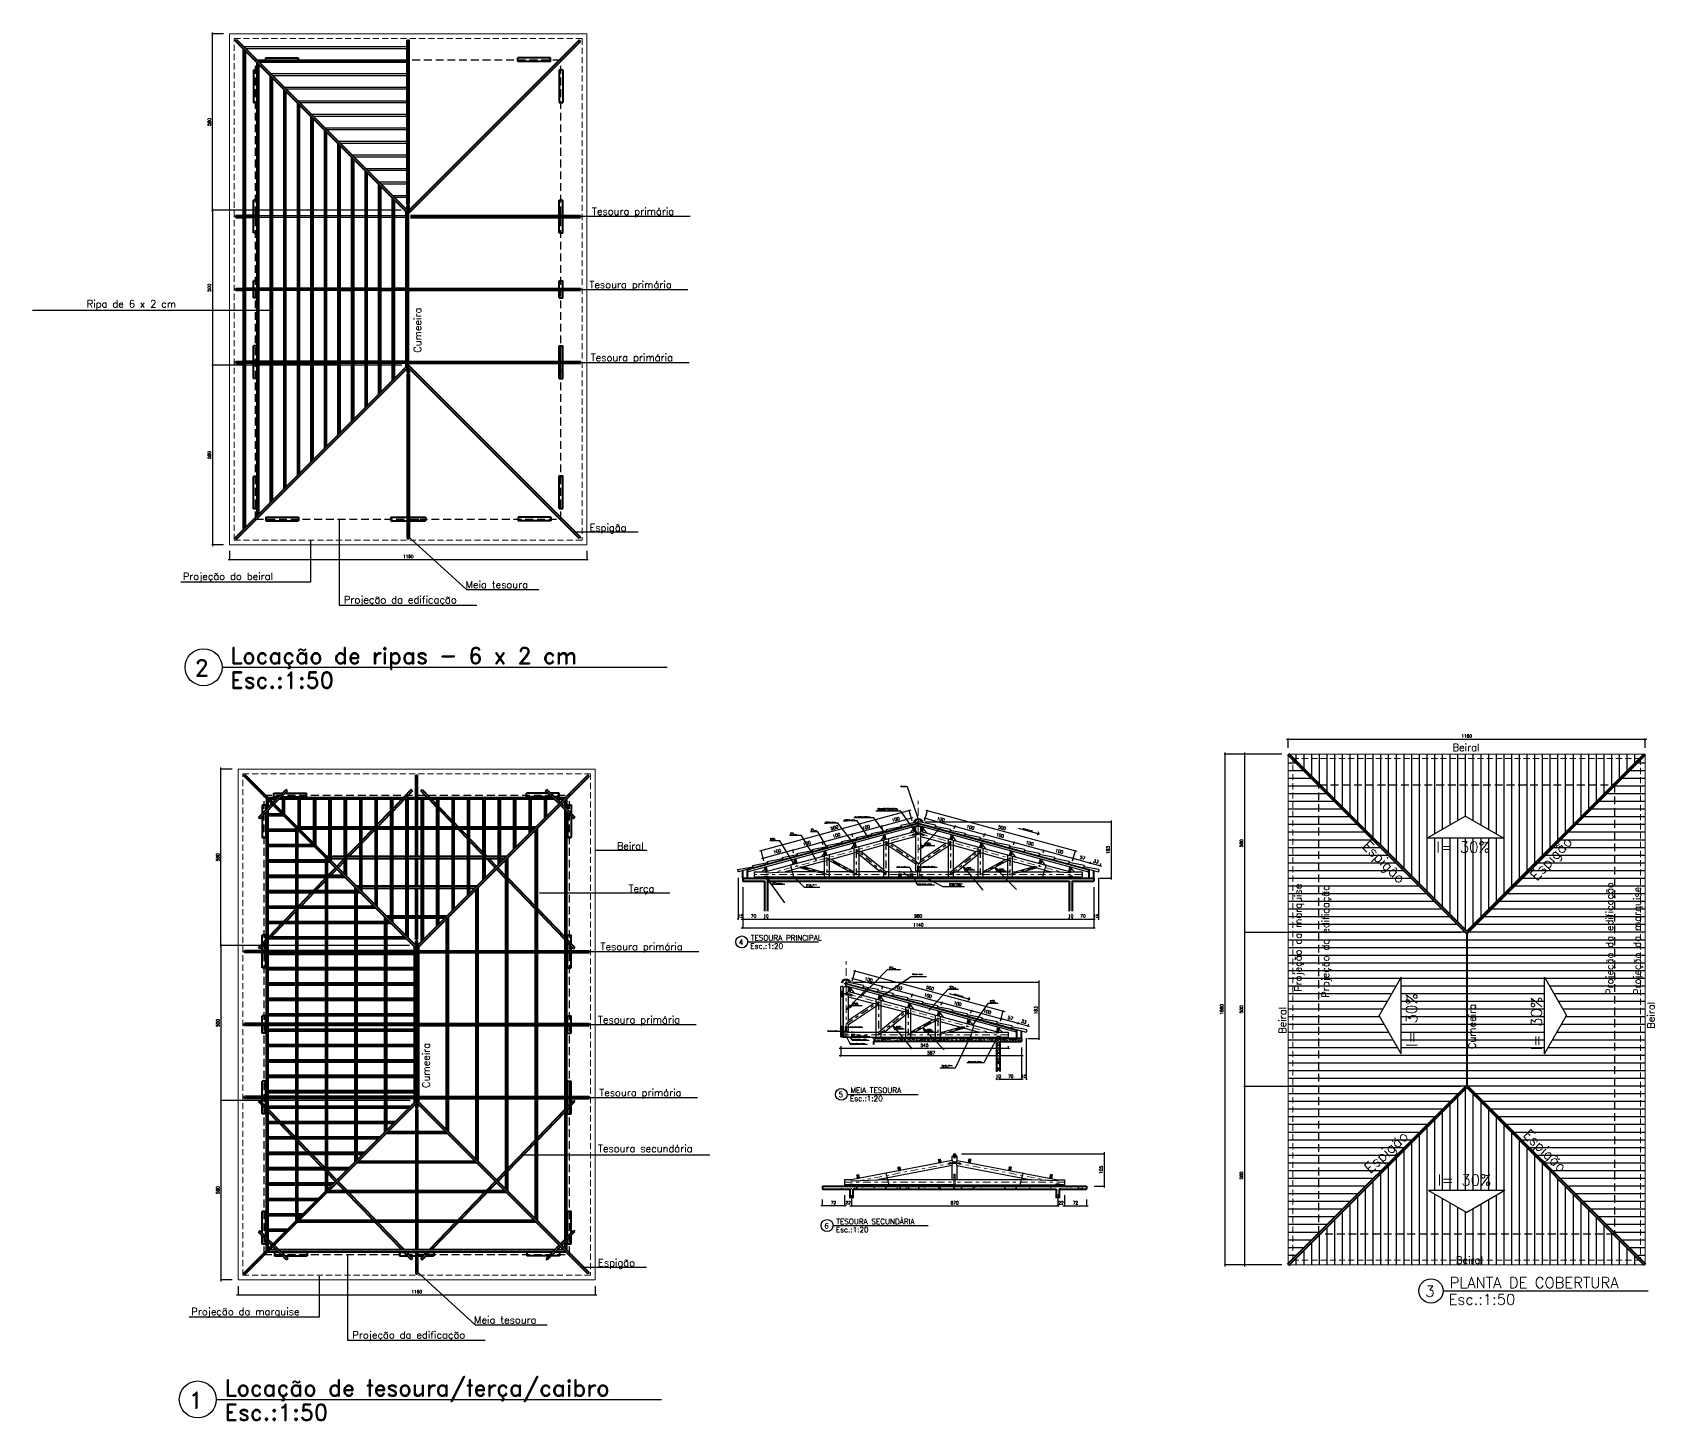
# Model space of a CAD drawing. Header units: millimetres. Extents: x 1154.6 to 1207.3, y 180 to 225.1.
import ezdxf
from ezdxf.enums import TextEntityAlignment as Align

# ---------------------------------------------------------------- set-up
doc = ezdxf.new("R2010")
doc.units = ezdxf.units.MM
doc.header["$MEASUREMENT"] = 0
for name, pattern in [('DASHDOT', [1, 0.5, -0.25, 0, -0.25]), ('HIDDEN', [0.375, 0.25, -0.125]), ('HIDDEN2', [4.7625, 3.175, -1.5875])]:
    doc.linetypes.add(name, pattern=pattern)
for name, color, linetype in [('CONSTRUÇÃO', 2, 'Continuous'), ('Cota', 1, 'Continuous'), ('cotas', 1, 'Continuous'), ('Hacht', 3, 'Continuous'), ('MADEIRA', 34, 'Continuous'), ('Projeçao', 1, 'HIDDEN2'), ('Texto', 7, 'Continuous'), ('TEXTO SETORES', 1, 'Continuous')]:
    doc.layers.add(name, color=color, linetype=linetype)
for name, color, linetype, lineweight in [('ESQUADRIA', 7, 'Continuous', 13), ('Parede', 4, 'Continuous', 40), ('Piso', 8, 'Continuous', 13)]:
    doc.layers.add(name, color=color, linetype=linetype, lineweight=lineweight)
doc.styles.add('ROMAND', font='romand')
doc.styles.get("Standard").update_dxf_attribs({"font": 'txt.shx', "height": 0.1})
doc.dimstyles.new('LUCIANA', dxfattribs={"dimtxt": 3, "dimasz": 0.03, "dimexe": 0.01, "dimexo": 0.2, "dimgap": 0.05, "dimtad": 1, "dimdec": 0, "dimlfac": 100, "dimzin": 0, "dimdsep": 46, "dimtxsty": 'Standard', "dimblk1": 'OBLIQUE', "dimblk2": 'OBLIQUE', "dimsah": 1, "dimcen": 0, "dimdle": 0.05, "dimclrd": 256, "dimclre": 256, "dimclrt": 2, "dimadec": 0, "dimazin": 0, "dimtfac": 1, "dimtdec": 0, "dimtix": 1, "dimtofl": 0, "dimtmove": 2, "dimatfit": 3, "dimldrblk": 'OBLIQUE', "dimfxl": 1, "dimtolj": 1, "dimtzin": 0, "dimlwd": -1, "dimlwe": -1, "dimarcsym": 0})
doc.dimstyles.get("Standard").update_dxf_attribs({"dimtxt": 0.18, "dimasz": 0.18, "dimexe": 0.18, "dimexo": 0.0625, "dimgap": 0.09, "dimtad": 0, "dimtih": 1, "dimtoh": 1, "dimdec": 4, "dimzin": 0, "dimdsep": 46, "dimtxsty": 'Standard', "dimcen": 0.09, "dimadec": 0, "dimazin": 0, "dimtfac": 1, "dimtdec": 4, "dimtofl": 0, "dimtmove": 0, "dimatfit": 3, "dimfxl": 1, "dimtolj": 1, "dimtzin": 0, "dimarcsym": 0})
pattern_1 = [(120, (-57.205133, 77.6709626), (-0.005412658774, -0.003125), [])]
pattern_2 = [(60, (-57.205133, 77.6709626), (-0.005412658774, 0.003125), [])]
pattern_3 = [(120, (-57.205133, 77.670963), (-0.0216506351, -0.0125), [])]
pattern_4 = [(60, (-57.205133, 77.670963), (-0.0216506351, 0.0125), [])]
pattern_5 = [(45, (-57.205133, 77.670963), (-0.01767766953, 0.01767766953), [])]
pattern_6 = [(120, (-59.549617, 72.462816), (-0.0216506351, -0.0125), [])]
pattern_7 = [(120, (-59.5496175, 72.4628164), (-0.005412658774, -0.003125), [])]

msp = doc.modelspace()

# ---------------------------------------------------------------- texts
at = {"layer": 'Texto', "style": 'ROMAND'}
for s, height, p in [('Tesoura primária', 0.23436, (1172.809, 219.065)), ('Tesoura primária', 0.23436, (1172.727, 216.686)), ('Ripa de 6 x 2 cm', 0.23436, (1156.396, 216.06)), ('Tesoura primária', 0.23436, (1172.768, 214.316)), ('Espigão', 0.2344, (1172.727, 208.79)), ('Projeção do beiral', 0.23436, (1159.515, 207.204)), ('Meia tesoura', 0.23436, (1168.702, 206.934)), ('Projeção da edificação', 0.23436, (1164.75, 206.443)), ('Locação de ripas - 6 x 2 cm', 0.53352, (1161.061, 204.386)), ('2', 0.534, (1159.906, 203.99)), ('Esc.:1:50', 0.5335, (1161.061, 203.592)), ('Beiral', 0.2344, (1200.766, 201.645)), ('Beiral', 0.2344, (1173.615, 198.442)), ('I= 30%', 0.3563, (1200.234, 198.308)), ('Parafuso o 10mm', 0.02729, (1182.714, 197.929)), ('Parafuso D = 10mm', 0.02729, (1183.547, 197.934)), ('Terça', 0.2344, (1173.996, 197.058)), ('Chapa de 5mm - 50cm', 0.02729, (1183.385, 197.369)), ('4', 0.172, (1177.581, 195.368)), ('TESOURA PRINCIPAL', 0.17241, (1177.971, 195.506)), ('Tesoura primária', 0.23436, (1173.086, 195.173)), ('Esc.:1:20', 0.1724, (1177.954, 195.239)), ('Tesoura primária', 0.23436, (1173.004, 192.794)), ('Parafuso o 10mm', 0.02729, (1180.465, 192.594)), ('Parafuso D = 10mm', 0.02729, (1181.191, 192.724)), ('Chapa de 5mm - 50cm', 0.02729, (1181.263, 192.321)), ('Parafuso o 10mm', 0.02729, (1181.414, 192.431)), ('Chapa de 5mm - 35cm', 0.02729, (1181.204, 192.186)), ('MEIA TESOURA', 0.17241, (1181.207, 190.552)), ('Tesoura primária', 0.23436, (1173.045, 190.424)), ('5', 0.172, (1180.816, 190.414)), ('Esc.:1:20', 0.1724, (1181.19, 190.286)), ('Tesoura secundária', 0.23436, (1173.004, 188.611)), ('I= 30%', 0.3563, (1200.285, 187.487)), ('TESOURA SECUNDÁRIA', 0.17241, (1180.746, 186.289)), ('6', 0.172, (1180.355, 186.151)), ('Esc.:1:20', 0.1724, (1180.729, 186.023)), ('Espigão', 0.2344, (1173.004, 184.898)), ('Beiral', 0.2344, (1200.879, 184.984)), ('PLANTA DE COBERTURA', 0.35068, (1200.672, 184.157)), ('3', 0.351, (1199.879, 183.876)), ('Esc.:1:50', 0.3507, (1200.639, 183.614)), ('Projeção da marquise', 0.23436, (1159.792, 183.312)), ('Meia tesoura', 0.23436, (1168.979, 183.042)), ('Projeção da edificação', 0.23436, (1165.026, 182.551)), ('Locação de tesoura/terça/caibro', 0.53352, (1160.873, 180.591)), ('1', 0.534, (1159.717, 180.195)), ('Esc.:1:50', 0.5335, (1160.873, 179.797))]:
    msp.add_text(s, height=height, dxfattribs=at).set_placement(p, align=Align.BOTTOM_LEFT)
for s, height, rotation, p in [('Cumeeira', 0.2344, 90, (1167.33, 214.658)), ('Espigão', 0.3368, 315.1385, (1197.735, 198.532)), ('Espigão', 0.3368, 46.9488, (1203.572, 197.41)), ('Projeção da marquise', 0.23436, 90, (1195.934, 193.889)), ('Projeção da edificação', 0.23436, 90, (1196.824, 193.697)), ('Projeção da edificação', 0.23436, 90, (1206.053, 193.787)), ('Projeção da marquise', 0.23436, 90, (1206.951, 193.787)), ('I= 30%', 0.3563, 90, (1199.719, 192.098)), ('Cumeeira', 0.2344, 90, (1201.587, 192.029)), ('I= 30%', 0.3563, 90, (1203.778, 191.984)), ('Beiral', 0.2344, 90, (1207.398, 192.69)), ('Beiral', 0.2344, 90, (1195.428, 192.526)), ('Cumeeira', 0.2344, 90, (1167.607, 190.766)), ('Espigão', 0.3368, 43.1387, (1198.16, 187.898)), ('Espigão', 0.3368, 315.4012, (1202.965, 189.142))]:
    msp.add_text(s, height=height, rotation=rotation, dxfattribs=at).set_placement(p, align=Align.BOTTOM_LEFT)
at = {"layer": 'Texto', "attachment_point": 1, "style": 'ROMAND'}
for s, insert, char_height, width in [('Cumeeira', (1182.854, 200.587), 0.0273, 1.64548), ('MEIA-LUA DE FACE-CH50x400mm\\P3 PARAFUSOS-{\\fSymbol|b0|i0|c2|p16;f 8}mm - L = 7 cm', (1182.088, 199.857), 0.02729, 1.64548), ('TERÇA 6 x 12 cm', (1180.392, 199.417), 0.02729, 1.64548), ('CAIBRO 5 x 6 cm', (1181.012, 199.489), 0.02729, 1.64548), ('TELHA CERÂMICA TIPO PLAN', (1181.344, 199.59), 0.02729, 1.64548), ('CHAPUZ \\P8 x 8 cm', (1178.6, 198.883), 0.0273, 1.64548), ('PERNA\\P6 x 16 cm', (1179.252, 199.058), 0.0273, 1.64548), ('RIPA\\P2 x 5 cm', (1179.927, 199.186), 0.0273, 1.64548), ('PENDURAL\\P6 x 16 cm', (1183.618, 198.73), 0.0273, 0.81201), ('ESCORA \\P6 x 12 cm', (1184.987, 197.936), 0.0273, 0.81201), ('ESCORA\\P6 X 5 cm', (1186.048, 197.886), 0.0273, 0.81201), ('Calço\\P6 x 12 x 50 cm', (1178.683, 197.469), 0.02729, 0.57513), ('GRAMPO {\\fSymbol|b0|i0|c2|p16;f }10 mm\\PL = 40 cm', (1179.769, 197.38), 0.02729, 0.8372), ('ESTRIBO-CH50x350mm\\Pe = 5mm   L =5cm ', (1184.416, 197.413), 0.02729, 0.81201), ('PERNA\\P6 x 16 cm', (1182.47, 194.703), 0.0273, 1.64548), ('TERÇA 6 x 12 cm', (1183.217, 194.47), 0.02729, 1.64548), ('PERNA\\P6 x 16 cm', (1184.433, 194.076), 0.0273, 1.64548), ('PENDURAL\\P6 x 16 cm', (1181.26, 193.531), 0.0273, 0.81201), ('CHAPUZ \\P8 x 8 cm', (1185.742, 193.614), 0.0273, 1.64548), ('ESCORA \\P6 x 12 cm', (1182.698, 192.769), 0.0273, 0.81201), ('ESCORA\\P6 X 5 cm', (1183.7, 192.674), 0.0273, 0.81201), ('GRAMPO {\\fSymbol|b0|i0|c2|p16;f }10 mm\\PL = 40 cm', (1184.176, 191.506), 0.02729, 0.8372), ('Calço 6 x 12 x 50 cm', (1185.032, 191.632), 0.02729, 0.57513)]:
    msp.add_mtext(s, dxfattribs=dict(at, insert=insert, char_height=char_height, width=width))
at = {"layer": 'Texto', "char_height": 0.02729, "width": 0.81201, "attachment_point": 1, "rotation": 343.9371, "style": 'ROMAND'}
for insert in [(1186.817, 199.21), (1184.571, 193.831)]:
    msp.add_mtext('Inclinação de 30º', dxfattribs=dict(at, insert=insert))

# ---------------------------------------------------------------- blocks, each defined once
blk = doc.blocks.new('_OBLIQUE')
at = {"color": 0, "linetype": 'ByBlock'}
blk.add_line((-0.5, -0.5), (0.5, 0.5), dxfattribs=at)
blk = doc.blocks.new('*D327')
at = {"layer": 'cotas', "ltscale": 2}
for p, q in [((1177.708, 197.287), (1177.708, 195.957)), ((1189.108, 197.287), (1189.108, 195.957)), ((1177.658, 195.967), (1189.158, 195.967))]:
    blk.add_line(p, q, dxfattribs=at)
at = {"layer": 'Defpoints', "color": 0, "ltscale": 2}
for p in [(1177.708, 197.487), (1189.108, 197.487), (1189.108, 195.967)]:
    blk.add_point(p, dxfattribs=at)
at = {"layer": 'cotas', "ltscale": 2, "xscale": 0.03, "yscale": 0.03, "zscale": 0.03, "rotation": 180}
blk.add_blockref('_OBLIQUE', (1177.708, 195.967), dxfattribs=at)
at = {"layer": 'cotas', "ltscale": 2, "xscale": 0.03, "yscale": 0.03, "zscale": 0.03}
blk.add_blockref('_OBLIQUE', (1189.108, 195.967), dxfattribs=at)
at = {"layer": 'cotas', "color": 2, "ltscale": 2, "insert": (1183.408, 196.067), "char_height": 0.1, "attachment_point": 5}
blk.add_mtext('\\A1;1140', dxfattribs=at)
blk = doc.blocks.new('*D326')
at = {"layer": 'cotas', "ltscale": 2}
for p, q in [((1189.108, 197.287), (1189.108, 196.245)), ((1189.259, 197.591), (1189.259, 196.245)), ((1189.108, 196.255), (1189.078, 196.255)), ((1189.259, 196.255), (1189.289, 196.255))]:
    blk.add_line(p, q, dxfattribs=at)
at = {"layer": 'Defpoints', "color": 0, "ltscale": 2}
for p in [(1189.259, 197.791), (1189.108, 197.487), (1189.259, 196.255)]:
    blk.add_point(p, dxfattribs=at)
at = {"layer": 'cotas', "ltscale": 2, "xscale": 0.03, "yscale": 0.03, "zscale": 0.03}
blk.add_blockref('_OBLIQUE', (1189.108, 196.255), dxfattribs=at)
at = {"layer": 'cotas', "ltscale": 2, "xscale": 0.03, "yscale": 0.03, "zscale": 0.03, "rotation": 180}
blk.add_blockref('_OBLIQUE', (1189.259, 196.255), dxfattribs=at)
at = {"layer": 'cotas', "color": 2, "ltscale": 2, "insert": (1189.183, 196.355), "char_height": 0.1, "attachment_point": 5}
blk.add_mtext('\\A1;15', dxfattribs=at)
blk = doc.blocks.new('*D325')
at = {"layer": 'cotas', "ltscale": 2}
for p, q in [((1189.108, 197.287), (1189.108, 196.245)), ((1188.358, 196.255), (1189.158, 196.255)), ((1188.408, 196.311), (1188.408, 196.245))]:
    blk.add_line(p, q, dxfattribs=at)
at = {"layer": 'Defpoints', "color": 0, "ltscale": 2}
for p in [(1189.108, 197.487), (1188.408, 196.511), (1189.108, 196.255)]:
    blk.add_point(p, dxfattribs=at)
at = {"layer": 'cotas', "ltscale": 2, "xscale": 0.03, "yscale": 0.03, "zscale": 0.03, "rotation": 180}
blk.add_blockref('_OBLIQUE', (1188.408, 196.255), dxfattribs=at)
at = {"layer": 'cotas', "ltscale": 2, "xscale": 0.03, "yscale": 0.03, "zscale": 0.03}
blk.add_blockref('_OBLIQUE', (1189.108, 196.255), dxfattribs=at)
at = {"layer": 'cotas', "color": 2, "ltscale": 2, "insert": (1188.758, 196.355), "char_height": 0.1, "attachment_point": 5}
blk.add_mtext('\\A1;70', dxfattribs=at)
blk = doc.blocks.new('*D321')
at = {"layer": 'cotas', "ltscale": 2}
for p, q in [((1177.708, 197.287), (1177.708, 196.245)), ((1177.658, 196.255), (1178.458, 196.255)), ((1178.408, 196.311), (1178.408, 196.245))]:
    blk.add_line(p, q, dxfattribs=at)
at = {"layer": 'Defpoints', "color": 0, "ltscale": 2}
for p in [(1177.708, 197.487), (1178.408, 196.511), (1178.408, 196.255)]:
    blk.add_point(p, dxfattribs=at)
at = {"layer": 'cotas', "ltscale": 2, "xscale": 0.03, "yscale": 0.03, "zscale": 0.03, "rotation": 180}
blk.add_blockref('_OBLIQUE', (1177.708, 196.255), dxfattribs=at)
at = {"layer": 'cotas', "ltscale": 2, "xscale": 0.03, "yscale": 0.03, "zscale": 0.03}
blk.add_blockref('_OBLIQUE', (1178.408, 196.255), dxfattribs=at)
at = {"layer": 'cotas', "color": 2, "ltscale": 2, "insert": (1178.058, 196.355), "char_height": 0.1, "attachment_point": 5}
blk.add_mtext('\\A1;70', dxfattribs=at)
blk = doc.blocks.new('*D320')
at = {"layer": 'cotas', "ltscale": 2}
for p, q in [((1177.557, 197.591), (1177.557, 196.245)), ((1177.708, 197.287), (1177.708, 196.245)), ((1177.557, 196.255), (1177.527, 196.255)), ((1177.708, 196.255), (1177.738, 196.255))]:
    blk.add_line(p, q, dxfattribs=at)
at = {"layer": 'Defpoints', "color": 0, "ltscale": 2}
for p in [(1177.557, 197.791), (1177.708, 197.487), (1177.708, 196.255)]:
    blk.add_point(p, dxfattribs=at)
at = {"layer": 'cotas', "ltscale": 2, "xscale": 0.03, "yscale": 0.03, "zscale": 0.03}
blk.add_blockref('_OBLIQUE', (1177.557, 196.255), dxfattribs=at)
at = {"layer": 'cotas', "ltscale": 2, "xscale": 0.03, "yscale": 0.03, "zscale": 0.03, "rotation": 180}
blk.add_blockref('_OBLIQUE', (1177.708, 196.255), dxfattribs=at)
at = {"layer": 'cotas', "color": 2, "ltscale": 2, "insert": (1177.632, 196.355), "char_height": 0.1, "attachment_point": 5}
blk.add_mtext('\\A1;15', dxfattribs=at)
blk = doc.blocks.new('*D323')
at = {"layer": 'cotas', "ltscale": 2}
for p, q in [((1178.458, 196.255), (1188.358, 196.255)), ((1178.508, 196.311), (1178.508, 196.245)), ((1188.308, 196.311), (1188.308, 196.245))]:
    blk.add_line(p, q, dxfattribs=at)
at = {"layer": 'Defpoints', "color": 0, "ltscale": 2}
for p in [(1178.508, 196.511), (1188.308, 196.511), (1188.308, 196.255)]:
    blk.add_point(p, dxfattribs=at)
at = {"layer": 'cotas', "ltscale": 2, "xscale": 0.03, "yscale": 0.03, "zscale": 0.03, "rotation": 180}
blk.add_blockref('_OBLIQUE', (1178.508, 196.255), dxfattribs=at)
at = {"layer": 'cotas', "ltscale": 2, "xscale": 0.03, "yscale": 0.03, "zscale": 0.03}
blk.add_blockref('_OBLIQUE', (1188.308, 196.255), dxfattribs=at)
at = {"layer": 'cotas', "color": 2, "ltscale": 2, "insert": (1183.408, 196.355), "char_height": 0.1, "attachment_point": 5}
blk.add_mtext('\\A1;980', dxfattribs=at)
blk = doc.blocks.new('*D322')
at = {"layer": 'cotas', "ltscale": 2}
for p, q in [((1178.408, 196.255), (1178.378, 196.255)), ((1178.408, 196.311), (1178.408, 196.245)), ((1178.508, 196.311), (1178.508, 196.245)), ((1178.508, 196.255), (1178.538, 196.255))]:
    blk.add_line(p, q, dxfattribs=at)
at = {"layer": 'Defpoints', "color": 0, "ltscale": 2}
for p in [(1178.408, 196.511), (1178.508, 196.511), (1178.508, 196.255)]:
    blk.add_point(p, dxfattribs=at)
at = {"layer": 'cotas', "ltscale": 2, "xscale": 0.03, "yscale": 0.03, "zscale": 0.03}
blk.add_blockref('_OBLIQUE', (1178.408, 196.255), dxfattribs=at)
at = {"layer": 'cotas', "ltscale": 2, "xscale": 0.03, "yscale": 0.03, "zscale": 0.03, "rotation": 180}
blk.add_blockref('_OBLIQUE', (1178.508, 196.255), dxfattribs=at)
at = {"layer": 'cotas', "color": 2, "ltscale": 2, "insert": (1178.458, 196.355), "char_height": 0.1, "attachment_point": 5}
blk.add_mtext('\\A1;10', dxfattribs=at)
blk = doc.blocks.new('*D324')
at = {"layer": 'cotas', "ltscale": 2}
for p, q in [((1188.308, 196.255), (1188.278, 196.255)), ((1188.308, 196.311), (1188.308, 196.245)), ((1188.408, 196.311), (1188.408, 196.245)), ((1188.408, 196.255), (1188.438, 196.255))]:
    blk.add_line(p, q, dxfattribs=at)
at = {"layer": 'Defpoints', "color": 0, "ltscale": 2}
for p in [(1188.308, 196.511), (1188.408, 196.511), (1188.408, 196.255)]:
    blk.add_point(p, dxfattribs=at)
at = {"layer": 'cotas', "ltscale": 2, "xscale": 0.03, "yscale": 0.03, "zscale": 0.03}
blk.add_blockref('_OBLIQUE', (1188.308, 196.255), dxfattribs=at)
at = {"layer": 'cotas', "ltscale": 2, "xscale": 0.03, "yscale": 0.03, "zscale": 0.03, "rotation": 180}
blk.add_blockref('_OBLIQUE', (1188.408, 196.255), dxfattribs=at)
at = {"layer": 'cotas', "color": 2, "ltscale": 2, "insert": (1188.358, 196.355), "char_height": 0.1, "attachment_point": 5}
blk.add_mtext('\\A1;10', dxfattribs=at)
blk = doc.blocks.new('*D333')
at = {"layer": 'cotas', "ltscale": 2}
for p, q in [((1183.611, 199.445), (1183.704, 199.787)), ((1183.653, 199.79), (1188.561, 198.461)), ((1188.423, 198.142), (1188.516, 198.484))]:
    blk.add_line(p, q, dxfattribs=at)
at = {"layer": 'Defpoints', "color": 0, "ltscale": 2}
for p in [(1183.559, 199.252), (1188.513, 198.474), (1188.371, 197.949)]:
    blk.add_point(p, dxfattribs=at)
at = {"layer": 'cotas', "ltscale": 2, "xscale": 0.03, "yscale": 0.03, "zscale": 0.03}
for p, rotation in [((1183.701, 199.777), 164.852672100961), ((1188.513, 198.474), 344.8526721009611)]:
    blk.add_blockref('_OBLIQUE', p, dxfattribs=dict(at, rotation=rotation))
at = {"layer": 'cotas', "color": 2, "ltscale": 2, "insert": (1186.133, 199.222), "char_height": 0.1, "attachment_point": 5, "rotation": 344.8527}
blk.add_mtext('\\A1;500', dxfattribs=at)
blk = doc.blocks.new('*D331')
at = {"layer": 'cotas', "ltscale": 2}
for p, q in [((1186.473, 198.761), (1187.532, 198.475)), ((1186.498, 198.663), (1186.524, 198.758)), ((1187.461, 198.402), (1187.486, 198.497))]:
    blk.add_line(p, q, dxfattribs=at)
at = {"layer": 'Defpoints', "color": 0, "ltscale": 2}
for p in [(1186.446, 198.47), (1187.408, 198.209), (1187.484, 198.488)]:
    blk.add_point(p, dxfattribs=at)
at = {"layer": 'cotas', "ltscale": 2, "xscale": 0.03, "yscale": 0.03, "zscale": 0.03}
for p, rotation in [((1186.521, 198.748), 164.8526721009599), ((1187.484, 198.488), 344.8526721009599)]:
    blk.add_blockref('_OBLIQUE', p, dxfattribs=dict(at, rotation=rotation))
at = {"layer": 'cotas', "color": 2, "ltscale": 2, "insert": (1187.029, 198.715), "char_height": 0.1, "attachment_point": 5, "rotation": 344.8527}
blk.add_mtext('\\A1;100', dxfattribs=at)
blk = doc.blocks.new('*D339')
at = {"layer": 'cotas', "ltscale": 2}
for p, q in [((1179.38, 198.501), (1178.321, 198.214)), ((1178.393, 198.142), (1178.367, 198.237)), ((1179.355, 198.402), (1179.33, 198.497))]:
    blk.add_line(p, q, dxfattribs=at)
at = {"layer": 'Defpoints', "color": 0, "ltscale": 2}
for p in [(1178.37, 198.227), (1179.407, 198.209), (1178.445, 197.949)]:
    blk.add_point(p, dxfattribs=at)
at = {"layer": 'cotas', "ltscale": 2, "xscale": 0.03, "yscale": 0.03, "zscale": 0.03}
for p, rotation in [((1178.37, 198.227), 195.1473278990367), ((1179.332, 198.488), 15.14732789903675)]:
    blk.add_blockref('_OBLIQUE', p, dxfattribs=dict(at, rotation=rotation))
at = {"layer": 'cotas', "color": 2, "ltscale": 2, "insert": (1178.825, 198.454), "char_height": 0.1, "attachment_point": 5, "rotation": 15.1473}
blk.add_mtext('\\A1;100', dxfattribs=at)
blk = doc.blocks.new('*D338')
at = {"layer": 'cotas', "ltscale": 2}
for p, q in [((1180.343, 198.761), (1179.284, 198.475)), ((1180.318, 198.663), (1180.292, 198.758)), ((1179.355, 198.402), (1179.33, 198.497))]:
    blk.add_line(p, q, dxfattribs=at)
at = {"layer": 'Defpoints', "color": 0, "ltscale": 2}
for p in [(1179.332, 198.488), (1179.407, 198.209), (1180.37, 198.47)]:
    blk.add_point(p, dxfattribs=at)
at = {"layer": 'cotas', "ltscale": 2, "xscale": 0.03, "yscale": 0.03, "zscale": 0.03}
for p, rotation in [((1180.295, 198.748), 15.14732789903675), ((1179.332, 198.488), 195.1473278990367)]:
    blk.add_blockref('_OBLIQUE', p, dxfattribs=dict(at, rotation=rotation))
at = {"layer": 'cotas', "color": 2, "ltscale": 2, "insert": (1179.787, 198.715), "char_height": 0.1, "attachment_point": 5, "rotation": 15.1473}
blk.add_mtext('\\A1;100', dxfattribs=at)
blk = doc.blocks.new('*D337')
at = {"layer": 'cotas', "ltscale": 2}
for p, q in [((1181.305, 199.022), (1180.246, 198.735)), ((1180.318, 198.663), (1180.292, 198.758)), ((1181.28, 198.924), (1181.254, 199.018))]:
    blk.add_line(p, q, dxfattribs=at)
at = {"layer": 'Defpoints', "color": 0, "ltscale": 2}
for p in [(1180.295, 198.748), (1181.332, 198.731), (1180.37, 198.47)]:
    blk.add_point(p, dxfattribs=at)
at = {"layer": 'cotas', "ltscale": 2, "xscale": 0.03, "yscale": 0.03, "zscale": 0.03}
for p, rotation in [((1180.295, 198.748), 195.1473278990367), ((1181.257, 199.009), 15.14732789903675)]:
    blk.add_blockref('_OBLIQUE', p, dxfattribs=dict(at, rotation=rotation))
at = {"layer": 'cotas', "color": 2, "ltscale": 2, "insert": (1180.75, 198.975), "char_height": 0.1, "attachment_point": 5, "rotation": 15.1473}
blk.add_mtext('\\A1;100', dxfattribs=at)
blk = doc.blocks.new('*D336')
at = {"layer": 'cotas', "ltscale": 2}
for p, q in [((1183.163, 199.79), (1178.255, 198.461)), ((1183.205, 199.445), (1183.112, 199.787)), ((1178.393, 198.142), (1178.3, 198.484))]:
    blk.add_line(p, q, dxfattribs=at)
at = {"layer": 'Defpoints', "color": 0, "ltscale": 2}
for p in [(1183.257, 199.252), (1178.303, 198.474), (1178.445, 197.949)]:
    blk.add_point(p, dxfattribs=at)
at = {"layer": 'cotas', "ltscale": 2, "xscale": 0.03, "yscale": 0.03, "zscale": 0.03}
for p, rotation in [((1183.115, 199.777), 15.14732789903899), ((1178.303, 198.474), 195.1473278990389)]:
    blk.add_blockref('_OBLIQUE', p, dxfattribs=dict(at, rotation=rotation))
at = {"layer": 'cotas', "color": 2, "ltscale": 2, "insert": (1180.683, 199.222), "char_height": 0.1, "attachment_point": 5, "rotation": 15.1473}
blk.add_mtext('\\A1;500', dxfattribs=at)
blk = doc.blocks.new('*D335')
at = {"layer": 'cotas', "ltscale": 2}
for p, q in [((1182.268, 199.282), (1181.209, 198.996)), ((1182.242, 199.184), (1182.217, 199.279)), ((1181.28, 198.924), (1181.254, 199.018))]:
    blk.add_line(p, q, dxfattribs=at)
at = {"layer": 'Defpoints', "color": 0, "ltscale": 2}
for p in [(1181.257, 199.009), (1181.332, 198.731), (1182.295, 198.991)]:
    blk.add_point(p, dxfattribs=at)
at = {"layer": 'cotas', "ltscale": 2, "xscale": 0.03, "yscale": 0.03, "zscale": 0.03}
for p, rotation in [((1182.219, 199.269), 15.14732789903675), ((1181.257, 199.009), 195.1473278990367)]:
    blk.add_blockref('_OBLIQUE', p, dxfattribs=dict(at, rotation=rotation))
at = {"layer": 'cotas', "color": 2, "ltscale": 2, "insert": (1181.712, 199.236), "char_height": 0.1, "attachment_point": 5, "rotation": 15.1473}
blk.add_mtext('\\A1;100', dxfattribs=at)
blk = doc.blocks.new('*D334')
at = {"layer": 'cotas', "ltscale": 2}
for p, q in [((1183.23, 199.543), (1182.171, 199.256)), ((1182.242, 199.184), (1182.217, 199.279)), ((1183.205, 199.445), (1183.179, 199.54))]:
    blk.add_line(p, q, dxfattribs=at)
at = {"layer": 'Defpoints', "color": 0, "ltscale": 2}
for p in [(1182.219, 199.269), (1183.257, 199.252), (1182.295, 198.991)]:
    blk.add_point(p, dxfattribs=at)
at = {"layer": 'cotas', "ltscale": 2, "xscale": 0.03, "yscale": 0.03, "zscale": 0.03}
for p, rotation in [((1182.219, 199.269), 195.1473278990399), ((1183.182, 199.53), 15.14732789903987)]:
    blk.add_blockref('_OBLIQUE', p, dxfattribs=dict(at, rotation=rotation))
at = {"layer": 'cotas', "color": 2, "ltscale": 2, "insert": (1182.674, 199.496), "char_height": 0.1, "attachment_point": 5, "rotation": 15.1473}
blk.add_mtext('\\A1;100', dxfattribs=at)
blk = doc.blocks.new('*D330')
at = {"layer": 'cotas', "ltscale": 2}
for p, q in [((1185.511, 199.022), (1186.57, 198.735)), ((1185.536, 198.924), (1185.561, 199.018)), ((1186.498, 198.663), (1186.524, 198.758))]:
    blk.add_line(p, q, dxfattribs=at)
at = {"layer": 'Defpoints', "color": 0, "ltscale": 2}
for p in [(1185.484, 198.731), (1186.521, 198.748), (1186.446, 198.47)]:
    blk.add_point(p, dxfattribs=at)
at = {"layer": 'cotas', "ltscale": 2, "xscale": 0.03, "yscale": 0.03, "zscale": 0.03}
for p, rotation in [((1185.559, 199.009), 164.8526721009599), ((1186.521, 198.748), 344.8526721009599)]:
    blk.add_blockref('_OBLIQUE', p, dxfattribs=dict(at, rotation=rotation))
at = {"layer": 'cotas', "color": 2, "ltscale": 2, "insert": (1186.066, 198.975), "char_height": 0.1, "attachment_point": 5, "rotation": 344.8527}
blk.add_mtext('\\A1;100', dxfattribs=at)
blk = doc.blocks.new('*D329')
at = {"layer": 'cotas', "ltscale": 2}
for p, q in [((1184.548, 199.282), (1185.607, 198.996)), ((1184.573, 199.184), (1184.599, 199.279)), ((1185.536, 198.924), (1185.561, 199.018))]:
    blk.add_line(p, q, dxfattribs=at)
at = {"layer": 'Defpoints', "color": 0, "ltscale": 2}
for p in [(1184.521, 198.991), (1185.484, 198.731), (1185.559, 199.009)]:
    blk.add_point(p, dxfattribs=at)
at = {"layer": 'cotas', "ltscale": 2, "xscale": 0.03, "yscale": 0.03, "zscale": 0.03}
for p, rotation in [((1184.596, 199.269), 164.8526721009599), ((1185.559, 199.009), 344.8526721009599)]:
    blk.add_blockref('_OBLIQUE', p, dxfattribs=dict(at, rotation=rotation))
at = {"layer": 'cotas', "color": 2, "ltscale": 2, "insert": (1185.104, 199.236), "char_height": 0.1, "attachment_point": 5, "rotation": 344.8527}
blk.add_mtext('\\A1;100', dxfattribs=at)
blk = doc.blocks.new('*D328')
at = {"layer": 'cotas', "ltscale": 2}
for p, q in [((1183.586, 199.543), (1184.645, 199.256)), ((1183.611, 199.445), (1183.637, 199.54)), ((1184.573, 199.184), (1184.599, 199.279))]:
    blk.add_line(p, q, dxfattribs=at)
at = {"layer": 'Defpoints', "color": 0, "ltscale": 2}
for p in [(1183.559, 199.252), (1184.596, 199.269), (1184.521, 198.991)]:
    blk.add_point(p, dxfattribs=at)
at = {"layer": 'cotas', "ltscale": 2, "xscale": 0.03, "yscale": 0.03, "zscale": 0.03}
for p, rotation in [((1183.634, 199.53), 164.8526721009601), ((1184.596, 199.269), 344.8526721009601)]:
    blk.add_blockref('_OBLIQUE', p, dxfattribs=dict(at, rotation=rotation))
at = {"layer": 'cotas', "color": 2, "ltscale": 2, "insert": (1184.141, 199.496), "char_height": 0.1, "attachment_point": 5, "rotation": 344.8527}
blk.add_mtext('\\A1;100', dxfattribs=at)
blk = doc.blocks.new('*D332')
at = {"layer": 'cotas', "ltscale": 2}
for p, q in [((1187.435, 198.501), (1188.494, 198.214)), ((1187.461, 198.402), (1187.486, 198.497)), ((1188.423, 198.142), (1188.449, 198.237))]:
    blk.add_line(p, q, dxfattribs=at)
at = {"layer": 'Defpoints', "color": 0, "ltscale": 2}
for p in [(1187.408, 198.209), (1188.446, 198.227), (1188.371, 197.949)]:
    blk.add_point(p, dxfattribs=at)
at = {"layer": 'cotas', "ltscale": 2, "xscale": 0.03, "yscale": 0.03, "zscale": 0.03}
for p, rotation in [((1187.484, 198.488), 164.8526721009599), ((1188.446, 198.227), 344.8526721009599)]:
    blk.add_blockref('_OBLIQUE', p, dxfattribs=dict(at, rotation=rotation))
at = {"layer": 'cotas', "color": 2, "ltscale": 2, "insert": (1187.991, 198.454), "char_height": 0.1, "attachment_point": 5, "rotation": 344.8527}
blk.add_mtext('\\A1;100', dxfattribs=at)
blk = doc.blocks.new('*D342')
at = {"layer": 'cotas', "ltscale": 2}
for p, q in [((1183.629, 199.412), (1189.683, 199.412)), ((1189.673, 199.462), (1189.673, 197.537)), ((1189.308, 197.587), (1189.683, 197.587))]:
    blk.add_line(p, q, dxfattribs=at)
at = {"layer": 'Defpoints', "color": 0, "ltscale": 2}
for p in [(1183.429, 199.412), (1189.108, 197.587), (1189.673, 197.587)]:
    blk.add_point(p, dxfattribs=at)
at = {"layer": 'cotas', "ltscale": 2, "xscale": 0.03, "yscale": 0.03, "zscale": 0.03}
for p, rotation in [((1189.673, 199.412), 90), ((1189.673, 197.587), 270)]:
    blk.add_blockref('_OBLIQUE', p, dxfattribs=dict(at, rotation=rotation))
at = {"layer": 'cotas', "color": 2, "ltscale": 2, "insert": (1189.573, 198.499), "char_height": 0.1, "attachment_point": 5, "rotation": 90}
blk.add_mtext('\\A1;183', dxfattribs=at)
blk = doc.blocks.new('*D343')
at = {"layer": 'cotas', "ltscale": 2}
for p, q in [((1161.265, 184.045), (1172.965, 184.045)), ((1161.315, 184.327), (1161.315, 184.035)), ((1172.915, 184.327), (1172.915, 184.035))]:
    blk.add_line(p, q, dxfattribs=at)
at = {"layer": 'Defpoints', "color": 0, "ltscale": 2}
for p in [(1161.315, 184.527), (1172.915, 184.527), (1172.915, 184.045)]:
    blk.add_point(p, dxfattribs=at)
at = {"layer": 'cotas', "ltscale": 2, "xscale": 0.03, "yscale": 0.03, "zscale": 0.03, "rotation": 180}
blk.add_blockref('_OBLIQUE', (1161.315, 184.045), dxfattribs=at)
at = {"layer": 'cotas', "ltscale": 2, "xscale": 0.03, "yscale": 0.03, "zscale": 0.03}
blk.add_blockref('_OBLIQUE', (1172.915, 184.045), dxfattribs=at)
at = {"layer": 'cotas', "color": 2, "ltscale": 2, "insert": (1167.115, 184.145), "char_height": 0.1, "attachment_point": 5}
blk.add_mtext('\\A1;1160', dxfattribs=at)
blk = doc.blocks.new('*D344')
at = {"layer": 'cotas', "ltscale": 2}
for p, q in [((1161.115, 201.127), (1160.744, 201.127)), ((1160.754, 195.349), (1160.754, 201.177)), ((1166.885, 195.399), (1160.744, 195.399))]:
    blk.add_line(p, q, dxfattribs=at)
at = {"layer": 'Defpoints', "color": 0, "ltscale": 2}
for p in [(1160.754, 201.127), (1161.315, 201.127), (1167.085, 195.399)]:
    blk.add_point(p, dxfattribs=at)
at = {"layer": 'cotas', "ltscale": 2, "xscale": 0.03, "yscale": 0.03, "zscale": 0.03}
for p, rotation in [((1160.754, 201.127), 90), ((1160.754, 195.399), 270)]:
    blk.add_blockref('_OBLIQUE', p, dxfattribs=dict(at, rotation=rotation))
at = {"layer": 'cotas', "color": 2, "ltscale": 2, "insert": (1160.654, 198.263), "char_height": 0.1, "attachment_point": 5, "rotation": 90}
blk.add_mtext('\\A1;580', dxfattribs=at)
blk = doc.blocks.new('*D345')
at = {"layer": 'cotas', "ltscale": 2}
for p, q in [((1166.885, 195.399), (1160.744, 195.399)), ((1160.754, 195.449), (1160.754, 190.309)), ((1166.905, 190.359), (1160.744, 190.359))]:
    blk.add_line(p, q, dxfattribs=at)
at = {"layer": 'Defpoints', "color": 0, "ltscale": 2}
for p in [(1167.085, 195.399), (1160.754, 190.359), (1167.105, 190.359)]:
    blk.add_point(p, dxfattribs=at)
at = {"layer": 'cotas', "ltscale": 2, "xscale": 0.03, "yscale": 0.03, "zscale": 0.03}
for p, rotation in [((1160.754, 195.399), 90), ((1160.754, 190.359), 270)]:
    blk.add_blockref('_OBLIQUE', p, dxfattribs=dict(at, rotation=rotation))
at = {"layer": 'cotas', "color": 2, "ltscale": 2, "insert": (1160.654, 192.879), "char_height": 0.1, "attachment_point": 5, "rotation": 90}
blk.add_mtext('\\A1;500', dxfattribs=at)
blk = doc.blocks.new('*D346')
at = {"layer": 'cotas', "ltscale": 2}
for p, q in [((1166.905, 190.359), (1160.744, 190.359)), ((1160.754, 190.409), (1160.754, 184.477)), ((1161.115, 184.527), (1160.744, 184.527))]:
    blk.add_line(p, q, dxfattribs=at)
at = {"layer": 'Defpoints', "color": 0, "ltscale": 2}
for p in [(1167.105, 190.359), (1160.754, 184.527), (1161.315, 184.527)]:
    blk.add_point(p, dxfattribs=at)
at = {"layer": 'cotas', "ltscale": 2, "xscale": 0.03, "yscale": 0.03, "zscale": 0.03}
for p, rotation in [((1160.754, 190.359), 90), ((1160.754, 184.527), 270)]:
    blk.add_blockref('_OBLIQUE', p, dxfattribs=dict(at, rotation=rotation))
at = {"layer": 'cotas', "color": 2, "ltscale": 2, "insert": (1160.654, 187.443), "char_height": 0.1, "attachment_point": 5, "rotation": 90}
blk.add_mtext('\\A1;580', dxfattribs=at)
blk = doc.blocks.new('*D364')
at = {"layer": 'cotas', "ltscale": 2}
for p, q in [((1181.284, 194.204), (1187.338, 194.204)), ((1187.328, 194.254), (1187.328, 192.328)), ((1186.963, 192.378), (1187.338, 192.378))]:
    blk.add_line(p, q, dxfattribs=at)
at = {"layer": 'Defpoints', "color": 0, "ltscale": 2}
for p in [(1181.084, 194.204), (1186.763, 192.378), (1187.328, 192.378)]:
    blk.add_point(p, dxfattribs=at)
at = {"layer": 'cotas', "ltscale": 2, "xscale": 0.03, "yscale": 0.03, "zscale": 0.03}
for p, rotation in [((1187.328, 194.204), 90), ((1187.328, 192.378), 270)]:
    blk.add_blockref('_OBLIQUE', p, dxfattribs=dict(at, rotation=rotation))
at = {"layer": 'cotas', "color": 2, "ltscale": 2, "insert": (1187.228, 193.291), "char_height": 0.1, "attachment_point": 5, "rotation": 90}
blk.add_mtext('\\A1;183', dxfattribs=at)
blk = doc.blocks.new('*D367')
at = {"layer": 'cotas', "ltscale": 2}
for p, q in [((1181.241, 194.335), (1182.3, 194.048)), ((1181.266, 194.236), (1181.292, 194.331)), ((1182.229, 193.976), (1182.255, 194.071))]:
    blk.add_line(p, q, dxfattribs=at)
at = {"layer": 'Defpoints', "color": 0, "ltscale": 2}
for p in [(1181.214, 194.043), (1182.252, 194.061), (1182.177, 193.783)]:
    blk.add_point(p, dxfattribs=at)
at = {"layer": 'cotas', "ltscale": 2, "xscale": 0.03, "yscale": 0.03, "zscale": 0.03}
for p, rotation in [((1181.29, 194.322), 164.8526721009601), ((1182.252, 194.061), 344.8526721009601)]:
    blk.add_blockref('_OBLIQUE', p, dxfattribs=dict(at, rotation=rotation))
at = {"layer": 'cotas', "color": 2, "ltscale": 2, "insert": (1181.797, 194.288), "char_height": 0.1, "attachment_point": 5, "rotation": 344.8527}
blk.add_mtext('\\A1;100', dxfattribs=at)
blk = doc.blocks.new('*D371')
at = {"layer": 'cotas', "ltscale": 2}
for p, q in [((1181.266, 194.236), (1181.359, 194.579)), ((1181.308, 194.582), (1186.217, 193.253)), ((1186.079, 192.934), (1186.171, 193.276))]:
    blk.add_line(p, q, dxfattribs=at)
at = {"layer": 'Defpoints', "color": 0, "ltscale": 2}
for p in [(1181.214, 194.043), (1186.169, 193.266), (1186.026, 192.741)]:
    blk.add_point(p, dxfattribs=at)
at = {"layer": 'cotas', "ltscale": 2, "xscale": 0.03, "yscale": 0.03, "zscale": 0.03}
for p, rotation in [((1181.356, 194.569), 164.852672100961), ((1186.169, 193.266), 344.8526721009611)]:
    blk.add_blockref('_OBLIQUE', p, dxfattribs=dict(at, rotation=rotation))
at = {"layer": 'cotas', "color": 2, "ltscale": 2, "insert": (1183.789, 194.014), "char_height": 0.1, "attachment_point": 5, "rotation": 344.8527}
blk.add_mtext('\\A1;500', dxfattribs=at)
blk = doc.blocks.new('*D365')
at = {"layer": 'cotas', "ltscale": 2}
for p, q in [((1186.763, 192.078), (1186.763, 191.037)), ((1186.013, 191.047), (1186.813, 191.047)), ((1186.063, 191.103), (1186.063, 191.037))]:
    blk.add_line(p, q, dxfattribs=at)
at = {"layer": 'Defpoints', "color": 0, "ltscale": 2}
for p in [(1186.763, 192.278), (1186.063, 191.303), (1186.763, 191.047)]:
    blk.add_point(p, dxfattribs=at)
at = {"layer": 'cotas', "ltscale": 2, "xscale": 0.03, "yscale": 0.03, "zscale": 0.03, "rotation": 180}
blk.add_blockref('_OBLIQUE', (1186.063, 191.047), dxfattribs=at)
at = {"layer": 'cotas', "ltscale": 2, "xscale": 0.03, "yscale": 0.03, "zscale": 0.03}
blk.add_blockref('_OBLIQUE', (1186.763, 191.047), dxfattribs=at)
at = {"layer": 'cotas', "color": 2, "ltscale": 2, "insert": (1186.413, 191.147), "char_height": 0.1, "attachment_point": 5}
blk.add_mtext('\\A1;70', dxfattribs=at)
blk = doc.blocks.new('*D366')
at = {"layer": 'cotas', "ltscale": 2}
for p, q in [((1185.091, 193.293), (1186.15, 193.006)), ((1185.116, 193.194), (1185.142, 193.289)), ((1186.079, 192.934), (1186.104, 193.029))]:
    blk.add_line(p, q, dxfattribs=at)
at = {"layer": 'Defpoints', "color": 0, "ltscale": 2}
for p in [(1185.064, 193.001), (1186.102, 193.019), (1186.026, 192.741)]:
    blk.add_point(p, dxfattribs=at)
at = {"layer": 'cotas', "ltscale": 2, "xscale": 0.03, "yscale": 0.03, "zscale": 0.03}
for p, rotation in [((1185.139, 193.28), 164.8526721009599), ((1186.102, 193.019), 344.8526721009599)]:
    blk.add_blockref('_OBLIQUE', p, dxfattribs=dict(at, rotation=rotation))
at = {"layer": 'cotas', "color": 2, "ltscale": 2, "insert": (1185.647, 193.246), "char_height": 0.1, "attachment_point": 5, "rotation": 344.8527}
blk.add_mtext('\\A1;100', dxfattribs=at)
blk = doc.blocks.new('*D368')
at = {"layer": 'cotas', "ltscale": 2}
for p, q in [((1182.204, 194.074), (1183.263, 193.788)), ((1182.229, 193.976), (1182.255, 194.071)), ((1183.191, 193.715), (1183.217, 193.81))]:
    blk.add_line(p, q, dxfattribs=at)
at = {"layer": 'Defpoints', "color": 0, "ltscale": 2}
for p in [(1182.177, 193.783), (1183.139, 193.522), (1183.214, 193.801)]:
    blk.add_point(p, dxfattribs=at)
at = {"layer": 'cotas', "ltscale": 2, "xscale": 0.03, "yscale": 0.03, "zscale": 0.03}
for p, rotation in [((1182.252, 194.061), 164.8526721009599), ((1183.214, 193.801), 344.8526721009599)]:
    blk.add_blockref('_OBLIQUE', p, dxfattribs=dict(at, rotation=rotation))
at = {"layer": 'cotas', "color": 2, "ltscale": 2, "insert": (1182.759, 194.027), "char_height": 0.1, "attachment_point": 5, "rotation": 344.8527}
blk.add_mtext('\\A1;100', dxfattribs=at)
blk = doc.blocks.new('*D369')
at = {"layer": 'cotas', "ltscale": 2}
for p, q in [((1183.166, 193.814), (1184.225, 193.527)), ((1183.191, 193.715), (1183.217, 193.81)), ((1184.154, 193.455), (1184.179, 193.55))]:
    blk.add_line(p, q, dxfattribs=at)
at = {"layer": 'Defpoints', "color": 0, "ltscale": 2}
for p in [(1183.139, 193.522), (1184.177, 193.54), (1184.101, 193.262)]:
    blk.add_point(p, dxfattribs=at)
at = {"layer": 'cotas', "ltscale": 2, "xscale": 0.03, "yscale": 0.03, "zscale": 0.03}
for p, rotation in [((1183.214, 193.801), 164.8526721009599), ((1184.177, 193.54), 344.8526721009599)]:
    blk.add_blockref('_OBLIQUE', p, dxfattribs=dict(at, rotation=rotation))
at = {"layer": 'cotas', "color": 2, "ltscale": 2, "insert": (1183.722, 193.767), "char_height": 0.1, "attachment_point": 5, "rotation": 344.8527}
blk.add_mtext('\\A1;100', dxfattribs=at)
blk = doc.blocks.new('*D370')
at = {"layer": 'cotas', "ltscale": 2}
for p, q in [((1184.129, 193.553), (1185.187, 193.267)), ((1184.154, 193.455), (1184.179, 193.55)), ((1185.116, 193.194), (1185.142, 193.289))]:
    blk.add_line(p, q, dxfattribs=at)
at = {"layer": 'Defpoints', "color": 0, "ltscale": 2}
for p in [(1184.101, 193.262), (1185.064, 193.001), (1185.139, 193.28)]:
    blk.add_point(p, dxfattribs=at)
at = {"layer": 'cotas', "ltscale": 2, "xscale": 0.03, "yscale": 0.03, "zscale": 0.03}
for p, rotation in [((1184.177, 193.54), 164.8526721009599), ((1185.139, 193.28), 344.8526721009599)]:
    blk.add_blockref('_OBLIQUE', p, dxfattribs=dict(at, rotation=rotation))
at = {"layer": 'cotas', "color": 2, "ltscale": 2, "insert": (1184.684, 193.506), "char_height": 0.1, "attachment_point": 5, "rotation": 344.8527}
blk.add_mtext('\\A1;100', dxfattribs=at)
blk = doc.blocks.new('*D372')
at = {"layer": 'cotas', "ltscale": 2}
for p, q in [((1185.963, 191.047), (1185.933, 191.047)), ((1185.963, 191.103), (1185.963, 191.037)), ((1186.063, 191.103), (1186.063, 191.037)), ((1186.063, 191.047), (1186.093, 191.047))]:
    blk.add_line(p, q, dxfattribs=at)
at = {"layer": 'Defpoints', "color": 0, "ltscale": 2}
for p in [(1185.963, 191.303), (1186.063, 191.303), (1186.063, 191.047)]:
    blk.add_point(p, dxfattribs=at)
at = {"layer": 'cotas', "ltscale": 2, "xscale": 0.03, "yscale": 0.03, "zscale": 0.03}
blk.add_blockref('_OBLIQUE', (1185.963, 191.047), dxfattribs=at)
at = {"layer": 'cotas', "ltscale": 2, "xscale": 0.03, "yscale": 0.03, "zscale": 0.03, "rotation": 180}
blk.add_blockref('_OBLIQUE', (1186.063, 191.047), dxfattribs=at)
at = {"layer": 'cotas', "color": 2, "ltscale": 2, "insert": (1186.013, 191.147), "char_height": 0.1, "attachment_point": 5}
blk.add_mtext('\\A1;10', dxfattribs=at)
blk = doc.blocks.new('*D373')
at = {"layer": 'cotas', "ltscale": 2}
for p, q in [((1186.914, 192.383), (1186.914, 191.037)), ((1186.763, 192.078), (1186.763, 191.037)), ((1186.763, 191.047), (1186.733, 191.047)), ((1186.914, 191.047), (1186.944, 191.047))]:
    blk.add_line(p, q, dxfattribs=at)
at = {"layer": 'Defpoints', "color": 0, "ltscale": 2}
for p in [(1186.914, 192.583), (1186.763, 192.278), (1186.914, 191.047)]:
    blk.add_point(p, dxfattribs=at)
at = {"layer": 'cotas', "ltscale": 2, "xscale": 0.03, "yscale": 0.03, "zscale": 0.03}
blk.add_blockref('_OBLIQUE', (1186.763, 191.047), dxfattribs=at)
at = {"layer": 'cotas', "ltscale": 2, "xscale": 0.03, "yscale": 0.03, "zscale": 0.03, "rotation": 180}
blk.add_blockref('_OBLIQUE', (1186.914, 191.047), dxfattribs=at)
at = {"layer": 'cotas', "color": 2, "ltscale": 2, "insert": (1186.839, 191.147), "char_height": 0.1, "attachment_point": 5}
blk.add_mtext('\\A1;15', dxfattribs=at)
blk = doc.blocks.new('*D374')
at = {"layer": 'cotas', "ltscale": 2}
for p, q in [((1180.888, 192.072), (1180.888, 191.798)), ((1186.763, 191.932), (1186.763, 191.798)), ((1186.813, 191.808), (1180.838, 191.808))]:
    blk.add_line(p, q, dxfattribs=at)
at = {"layer": 'Defpoints', "color": 0, "ltscale": 2}
for p in [(1180.888, 192.272), (1186.763, 192.132), (1180.888, 191.808)]:
    blk.add_point(p, dxfattribs=at)
at = {"layer": 'cotas', "ltscale": 2, "xscale": 0.03, "yscale": 0.03, "zscale": 0.03, "rotation": 180}
blk.add_blockref('_OBLIQUE', (1180.888, 191.808), dxfattribs=at)
at = {"layer": 'cotas', "ltscale": 2, "xscale": 0.03, "yscale": 0.03, "zscale": 0.03}
blk.add_blockref('_OBLIQUE', (1186.763, 191.808), dxfattribs=at)
at = {"layer": 'cotas', "color": 2, "ltscale": 2, "insert": (1183.826, 191.908), "char_height": 0.1, "attachment_point": 5}
blk.add_mtext('\\A1;587', dxfattribs=at)
blk = doc.blocks.new('*D375')
at = {"layer": 'cotas', "ltscale": 2}
for p, q in [((1186.384, 192.053), (1180.838, 192.053)), ((1180.888, 192.121), (1180.888, 192.043)), ((1186.334, 192.121), (1186.334, 192.043))]:
    blk.add_line(p, q, dxfattribs=at)
at = {"layer": 'Defpoints', "color": 0, "ltscale": 2}
for p in [(1180.888, 192.321), (1180.888, 192.053), (1186.334, 192.321)]:
    blk.add_point(p, dxfattribs=at)
at = {"layer": 'cotas', "ltscale": 2, "xscale": 0.03, "yscale": 0.03, "zscale": 0.03, "rotation": 180}
blk.add_blockref('_OBLIQUE', (1180.888, 192.053), dxfattribs=at)
at = {"layer": 'cotas', "ltscale": 2, "xscale": 0.03, "yscale": 0.03, "zscale": 0.03}
blk.add_blockref('_OBLIQUE', (1186.334, 192.053), dxfattribs=at)
at = {"layer": 'cotas', "color": 2, "ltscale": 2, "insert": (1183.611, 192.153), "char_height": 0.1, "attachment_point": 5}
blk.add_mtext('\\A1;545', dxfattribs=at)
blk = doc.blocks.new('*D379')
at = {"layer": 'Defpoints', "color": 0, "ltscale": 2}
for p in [(1188.371, 197.949), (1188.938, 197.858), (1188.998, 198.078)]:
    blk.add_point(p, dxfattribs=at)
at = {"layer": 'TEXTO SETORES', "ltscale": 2}
for p, q in [((1188.398, 198.24), (1189.046, 198.065)), ((1188.423, 198.142), (1188.449, 198.237)), ((1188.99, 198.051), (1189, 198.088))]:
    blk.add_line(p, q, dxfattribs=at)
at = {"layer": 'TEXTO SETORES', "ltscale": 2, "xscale": 0.03, "yscale": 0.03, "zscale": 0.03}
for p, rotation in [((1188.446, 198.227), 164.8526721009599), ((1188.998, 198.078), 344.8526721009599)]:
    blk.add_blockref('_OBLIQUE', p, dxfattribs=dict(at, rotation=rotation))
at = {"layer": 'TEXTO SETORES', "color": 2, "ltscale": 2, "insert": (1188.748, 198.249), "char_height": 0.1, "attachment_point": 5, "rotation": 344.8527}
blk.add_mtext('\\A1;57', dxfattribs=at)
blk = doc.blocks.new('*D380')
at = {"layer": 'Defpoints', "color": 0, "ltscale": 2}
for p in [(1188.938, 197.858), (1189.278, 197.863), (1189.313, 197.992)]:
    blk.add_point(p, dxfattribs=at)
at = {"layer": 'TEXTO SETORES', "ltscale": 2}
for p, q in [((1188.949, 198.091), (1189.362, 197.979)), ((1188.99, 198.051), (1189, 198.088)), ((1189.33, 198.056), (1189.316, 198.002))]:
    blk.add_line(p, q, dxfattribs=at)
at = {"layer": 'TEXTO SETORES', "ltscale": 2, "xscale": 0.03, "yscale": 0.03, "zscale": 0.03}
for p, rotation in [((1188.998, 198.078), 164.8526721009599), ((1189.313, 197.992), 344.8526721009599)]:
    blk.add_blockref('_OBLIQUE', p, dxfattribs=dict(at, rotation=rotation))
at = {"layer": 'TEXTO SETORES', "color": 2, "ltscale": 2, "insert": (1189.182, 198.132), "char_height": 0.1, "attachment_point": 5, "rotation": 344.8527}
blk.add_mtext('\\A1;33', dxfattribs=at)
blk = doc.blocks.new('*D382')
at = {"layer": 'Defpoints', "color": 0, "ltscale": 2}
for p in [(1186.653, 192.87), (1186.026, 192.741), (1186.593, 192.649)]:
    blk.add_point(p, dxfattribs=at)
at = {"layer": 'TEXTO SETORES', "ltscale": 2}
for p, q in [((1186.053, 193.032), (1186.701, 192.857)), ((1186.079, 192.934), (1186.104, 193.029)), ((1186.646, 192.842), (1186.656, 192.879))]:
    blk.add_line(p, q, dxfattribs=at)
at = {"layer": 'TEXTO SETORES', "ltscale": 2, "xscale": 0.03, "yscale": 0.03, "zscale": 0.03}
for p, rotation in [((1186.102, 193.019), 164.8526721009599), ((1186.653, 192.87), 344.8526721009599)]:
    blk.add_blockref('_OBLIQUE', p, dxfattribs=dict(at, rotation=rotation))
at = {"layer": 'TEXTO SETORES', "color": 2, "ltscale": 2, "insert": (1186.403, 193.041), "char_height": 0.1, "attachment_point": 5, "rotation": 344.8527}
blk.add_mtext('\\A1;57', dxfattribs=at)
blk = doc.blocks.new('*D383')
at = {"layer": 'Defpoints', "color": 0, "ltscale": 2}
for p in [(1186.593, 192.649), (1186.932, 192.649), (1186.969, 192.784)]:
    blk.add_point(p, dxfattribs=at)
at = {"layer": 'TEXTO SETORES', "ltscale": 2}
for p, q in [((1186.605, 192.883), (1187.017, 192.771)), ((1186.646, 192.842), (1186.656, 192.879)), ((1186.985, 192.842), (1186.971, 192.794))]:
    blk.add_line(p, q, dxfattribs=at)
at = {"layer": 'TEXTO SETORES', "ltscale": 2, "xscale": 0.03, "yscale": 0.03, "zscale": 0.03}
for p, rotation in [((1186.653, 192.87), 164.8526721009599), ((1186.969, 192.784), 344.8526721009599)]:
    blk.add_blockref('_OBLIQUE', p, dxfattribs=dict(at, rotation=rotation))
at = {"layer": 'TEXTO SETORES', "color": 2, "ltscale": 2, "insert": (1186.837, 192.924), "char_height": 0.1, "attachment_point": 5, "rotation": 344.8527}
blk.add_mtext('\\A1;33', dxfattribs=at)
blk = doc.blocks.new('*D386')
at = {"layer": 'Defpoints', "color": 0, "ltscale": 2}
for p in [(1181.238, 187.439), (1187.939, 187.439), (1187.939, 186.933)]:
    blk.add_point(p, dxfattribs=at)
at = {"layer": 'TEXTO SETORES', "ltscale": 2}
for p, q in [((1181.238, 187.239), (1181.238, 186.923)), ((1187.939, 187.239), (1187.939, 186.923)), ((1181.188, 186.933), (1187.989, 186.933))]:
    blk.add_line(p, q, dxfattribs=at)
at = {"layer": 'TEXTO SETORES', "ltscale": 2, "xscale": 0.03, "yscale": 0.03, "zscale": 0.03, "rotation": 180}
blk.add_blockref('_OBLIQUE', (1181.238, 186.933), dxfattribs=at)
at = {"layer": 'TEXTO SETORES', "ltscale": 2, "xscale": 0.03, "yscale": 0.03, "zscale": 0.03}
blk.add_blockref('_OBLIQUE', (1187.939, 186.933), dxfattribs=at)
at = {"layer": 'TEXTO SETORES', "color": 2, "ltscale": 2, "insert": (1184.589, 187.033), "char_height": 0.1, "attachment_point": 5}
blk.add_mtext('\\A1;670', dxfattribs=at)
blk = doc.blocks.new('*D387')
at = {"layer": 'Defpoints', "color": 0, "ltscale": 2}
for p in [(1187.939, 187.439), (1188.156, 187.479), (1188.156, 186.933)]:
    blk.add_point(p, dxfattribs=at)
at = {"layer": 'TEXTO SETORES', "ltscale": 2}
for p, q in [((1187.939, 187.239), (1187.939, 186.923)), ((1188.156, 187.279), (1188.156, 186.923)), ((1187.939, 186.933), (1187.909, 186.933)), ((1188.156, 186.933), (1188.186, 186.933))]:
    blk.add_line(p, q, dxfattribs=at)
at = {"layer": 'TEXTO SETORES', "ltscale": 2, "xscale": 0.03, "yscale": 0.03, "zscale": 0.03}
blk.add_blockref('_OBLIQUE', (1187.939, 186.933), dxfattribs=at)
at = {"layer": 'TEXTO SETORES', "ltscale": 2, "xscale": 0.03, "yscale": 0.03, "zscale": 0.03, "rotation": 180}
blk.add_blockref('_OBLIQUE', (1188.156, 186.933), dxfattribs=at)
at = {"layer": 'TEXTO SETORES', "color": 2, "ltscale": 2, "insert": (1188.048, 187.033), "char_height": 0.1, "attachment_point": 5}
blk.add_mtext('\\A1;22', dxfattribs=at)
blk = doc.blocks.new('*D388')
at = {"layer": 'Defpoints', "color": 0, "ltscale": 2}
for p in [(1188.156, 187.479), (1188.876, 187.339), (1188.876, 186.933)]:
    blk.add_point(p, dxfattribs=at)
at = {"layer": 'TEXTO SETORES', "ltscale": 2}
for p, q in [((1188.156, 187.279), (1188.156, 186.923)), ((1188.876, 187.139), (1188.876, 186.923)), ((1188.106, 186.933), (1188.926, 186.933))]:
    blk.add_line(p, q, dxfattribs=at)
at = {"layer": 'TEXTO SETORES', "ltscale": 2, "xscale": 0.03, "yscale": 0.03, "zscale": 0.03, "rotation": 180}
blk.add_blockref('_OBLIQUE', (1188.156, 186.933), dxfattribs=at)
at = {"layer": 'TEXTO SETORES', "ltscale": 2, "xscale": 0.03, "yscale": 0.03, "zscale": 0.03}
blk.add_blockref('_OBLIQUE', (1188.876, 186.933), dxfattribs=at)
at = {"layer": 'TEXTO SETORES', "color": 2, "ltscale": 2, "insert": (1188.516, 187.033), "char_height": 0.1, "attachment_point": 5}
blk.add_mtext('\\A1;72', dxfattribs=at)
blk = doc.blocks.new('*D389')
at = {"layer": 'Defpoints', "color": 0, "ltscale": 2}
for p in [(1181.016, 187.483), (1181.238, 187.443), (1181.016, 186.937)]:
    blk.add_point(p, dxfattribs=at)
at = {"layer": 'TEXTO SETORES', "ltscale": 2}
for p, q in [((1181.016, 187.283), (1181.016, 186.927)), ((1181.238, 187.243), (1181.238, 186.927)), ((1181.016, 186.937), (1180.986, 186.937)), ((1181.238, 186.937), (1181.268, 186.937))]:
    blk.add_line(p, q, dxfattribs=at)
at = {"layer": 'TEXTO SETORES', "ltscale": 2, "xscale": 0.03, "yscale": 0.03, "zscale": 0.03}
blk.add_blockref('_OBLIQUE', (1181.016, 186.937), dxfattribs=at)
at = {"layer": 'TEXTO SETORES', "ltscale": 2, "xscale": 0.03, "yscale": 0.03, "zscale": 0.03, "rotation": 180}
blk.add_blockref('_OBLIQUE', (1181.238, 186.937), dxfattribs=at)
at = {"layer": 'TEXTO SETORES', "color": 2, "ltscale": 2, "insert": (1181.127, 187.037), "char_height": 0.1, "attachment_point": 5}
blk.add_mtext('\\A1;22', dxfattribs=at)
blk = doc.blocks.new('*D390')
at = {"layer": 'Defpoints', "color": 0, "ltscale": 2}
for p in [(1180.292, 187.343), (1181.012, 187.483), (1180.292, 186.937)]:
    blk.add_point(p, dxfattribs=at)
at = {"layer": 'TEXTO SETORES', "ltscale": 2}
for p, q in [((1180.292, 187.143), (1180.292, 186.927)), ((1181.012, 187.283), (1181.012, 186.927)), ((1181.062, 186.937), (1180.242, 186.937))]:
    blk.add_line(p, q, dxfattribs=at)
at = {"layer": 'TEXTO SETORES', "ltscale": 2, "xscale": 0.03, "yscale": 0.03, "zscale": 0.03, "rotation": 180}
blk.add_blockref('_OBLIQUE', (1180.292, 186.937), dxfattribs=at)
at = {"layer": 'TEXTO SETORES', "ltscale": 2, "xscale": 0.03, "yscale": 0.03, "zscale": 0.03}
blk.add_blockref('_OBLIQUE', (1181.012, 186.937), dxfattribs=at)
at = {"layer": 'TEXTO SETORES', "color": 2, "ltscale": 2, "insert": (1180.652, 187.037), "char_height": 0.1, "attachment_point": 5}
blk.add_mtext('\\A1;72', dxfattribs=at)
blk = doc.blocks.new('*D391')
at = {"layer": 'Defpoints', "color": 0, "ltscale": 2}
for p in [(1184.617, 188.629), (1188.924, 187.58), (1189.448, 187.58)]:
    blk.add_point(p, dxfattribs=at)
at = {"layer": 'TEXTO SETORES', "ltscale": 2}
for p, q in [((1189.448, 188.679), (1189.448, 187.53)), ((1184.817, 188.629), (1189.458, 188.629)), ((1189.124, 187.58), (1189.458, 187.58))]:
    blk.add_line(p, q, dxfattribs=at)
at = {"layer": 'TEXTO SETORES', "ltscale": 2, "xscale": 0.03, "yscale": 0.03, "zscale": 0.03}
for p, rotation in [((1189.448, 188.629), 90), ((1189.448, 187.58), 270)]:
    blk.add_blockref('_OBLIQUE', p, dxfattribs=dict(at, rotation=rotation))
at = {"layer": 'TEXTO SETORES', "color": 2, "ltscale": 2, "insert": (1189.348, 188.104), "char_height": 0.1, "attachment_point": 5, "rotation": 90}
blk.add_mtext('\\A1;105', dxfattribs=at)
blk = doc.blocks.new('*D395')
at = {"layer": 'cotas', "ltscale": 2}
for p, q in [((1161.038, 208.219), (1161.038, 207.927)), ((1172.638, 208.219), (1172.638, 207.927)), ((1160.988, 207.937), (1172.688, 207.937))]:
    blk.add_line(p, q, dxfattribs=at)
at = {"layer": 'Defpoints', "color": 0, "ltscale": 2}
for p in [(1161.038, 208.419), (1172.638, 208.419), (1172.638, 207.937)]:
    blk.add_point(p, dxfattribs=at)
at = {"layer": 'cotas', "ltscale": 2, "xscale": 0.03, "yscale": 0.03, "zscale": 0.03, "rotation": 180}
blk.add_blockref('_OBLIQUE', (1161.038, 207.937), dxfattribs=at)
at = {"layer": 'cotas', "ltscale": 2, "xscale": 0.03, "yscale": 0.03, "zscale": 0.03}
blk.add_blockref('_OBLIQUE', (1172.638, 207.937), dxfattribs=at)
at = {"layer": 'cotas', "color": 2, "ltscale": 2, "insert": (1166.838, 208.037), "char_height": 0.1, "attachment_point": 5}
blk.add_mtext('\\A1;1160', dxfattribs=at)
blk = doc.blocks.new('*D396')
at = {"layer": 'cotas', "ltscale": 2}
for p, q in [((1160.838, 225.019), (1160.467, 225.019)), ((1160.477, 219.241), (1160.477, 225.069)), ((1166.608, 219.291), (1160.467, 219.291))]:
    blk.add_line(p, q, dxfattribs=at)
at = {"layer": 'Defpoints', "color": 0, "ltscale": 2}
for p in [(1160.477, 225.019), (1161.038, 225.019), (1166.808, 219.291)]:
    blk.add_point(p, dxfattribs=at)
at = {"layer": 'cotas', "ltscale": 2, "xscale": 0.03, "yscale": 0.03, "zscale": 0.03}
for p, rotation in [((1160.477, 225.019), 90), ((1160.477, 219.291), 270)]:
    blk.add_blockref('_OBLIQUE', p, dxfattribs=dict(at, rotation=rotation))
at = {"layer": 'cotas', "color": 2, "ltscale": 2, "insert": (1160.377, 222.155), "char_height": 0.1, "attachment_point": 5, "rotation": 90}
blk.add_mtext('\\A1;580', dxfattribs=at)
blk = doc.blocks.new('*D397')
at = {"layer": 'cotas', "ltscale": 2}
for p, q in [((1166.608, 219.291), (1160.467, 219.291)), ((1160.477, 219.341), (1160.477, 214.201)), ((1166.628, 214.251), (1160.467, 214.251))]:
    blk.add_line(p, q, dxfattribs=at)
at = {"layer": 'Defpoints', "color": 0, "ltscale": 2}
for p in [(1166.808, 219.291), (1160.477, 214.251), (1166.828, 214.251)]:
    blk.add_point(p, dxfattribs=at)
at = {"layer": 'cotas', "ltscale": 2, "xscale": 0.03, "yscale": 0.03, "zscale": 0.03}
for p, rotation in [((1160.477, 219.291), 90), ((1160.477, 214.251), 270)]:
    blk.add_blockref('_OBLIQUE', p, dxfattribs=dict(at, rotation=rotation))
at = {"layer": 'cotas', "color": 2, "ltscale": 2, "insert": (1160.377, 216.771), "char_height": 0.1, "attachment_point": 5, "rotation": 90}
blk.add_mtext('\\A1;500', dxfattribs=at)
blk = doc.blocks.new('*D398')
at = {"layer": 'cotas', "ltscale": 2}
for p, q in [((1166.628, 214.251), (1160.467, 214.251)), ((1160.477, 214.301), (1160.477, 208.369)), ((1160.838, 208.419), (1160.467, 208.419))]:
    blk.add_line(p, q, dxfattribs=at)
at = {"layer": 'Defpoints', "color": 0, "ltscale": 2}
for p in [(1166.828, 214.251), (1160.477, 208.419), (1161.038, 208.419)]:
    blk.add_point(p, dxfattribs=at)
at = {"layer": 'cotas', "ltscale": 2, "xscale": 0.03, "yscale": 0.03, "zscale": 0.03}
for p, rotation in [((1160.477, 214.251), 90), ((1160.477, 208.419), 270)]:
    blk.add_blockref('_OBLIQUE', p, dxfattribs=dict(at, rotation=rotation))
at = {"layer": 'cotas', "color": 2, "ltscale": 2, "insert": (1160.377, 211.335), "char_height": 0.1, "attachment_point": 5, "rotation": 90}
blk.add_mtext('\\A1;580', dxfattribs=at)
blk = doc.blocks.new('*D404')
at = {"layer": 'cotas', "ltscale": 2}
for p, q in [((1195.224, 201.619), (1193.996, 201.619)), ((1194.006, 201.669), (1194.006, 195.769)), ((1201.024, 195.819), (1193.996, 195.819))]:
    blk.add_line(p, q, dxfattribs=at)
at = {"layer": 'Defpoints', "color": 0, "ltscale": 2}
for p in [(1195.424, 201.619), (1194.006, 195.819), (1201.224, 195.819)]:
    blk.add_point(p, dxfattribs=at)
at = {"layer": 'cotas', "ltscale": 2, "xscale": 0.03, "yscale": 0.03, "zscale": 0.03}
for p, rotation in [((1194.006, 201.619), 90), ((1194.006, 195.819), 270)]:
    blk.add_blockref('_OBLIQUE', p, dxfattribs=dict(at, rotation=rotation))
at = {"layer": 'cotas', "color": 2, "ltscale": 2, "insert": (1193.906, 198.719), "char_height": 0.1, "attachment_point": 5, "rotation": 90}
blk.add_mtext('\\A1;580', dxfattribs=at)
blk = doc.blocks.new('*D405')
at = {"layer": 'cotas', "ltscale": 2}
for p, q in [((1201.024, 195.819), (1193.996, 195.819)), ((1194.006, 195.869), (1194.006, 190.769)), ((1201.024, 190.819), (1193.996, 190.819))]:
    blk.add_line(p, q, dxfattribs=at)
at = {"layer": 'Defpoints', "color": 0, "ltscale": 2}
for p in [(1201.224, 195.819), (1194.006, 190.819), (1201.224, 190.819)]:
    blk.add_point(p, dxfattribs=at)
at = {"layer": 'cotas', "ltscale": 2, "xscale": 0.03, "yscale": 0.03, "zscale": 0.03}
for p, rotation in [((1194.006, 195.819), 90), ((1194.006, 190.819), 270)]:
    blk.add_blockref('_OBLIQUE', p, dxfattribs=dict(at, rotation=rotation))
at = {"layer": 'cotas', "color": 2, "ltscale": 2, "insert": (1193.906, 193.319), "char_height": 0.1, "attachment_point": 5, "rotation": 90}
blk.add_mtext('\\A1;500', dxfattribs=at)
blk = doc.blocks.new('*D406')
at = {"layer": 'cotas', "ltscale": 2}
for p, q in [((1201.024, 190.819), (1193.996, 190.819)), ((1194.006, 190.869), (1194.006, 184.969)), ((1195.224, 185.019), (1193.996, 185.019))]:
    blk.add_line(p, q, dxfattribs=at)
at = {"layer": 'Defpoints', "color": 0, "ltscale": 2}
for p in [(1201.224, 190.819), (1194.006, 185.019), (1195.424, 185.019)]:
    blk.add_point(p, dxfattribs=at)
at = {"layer": 'cotas', "ltscale": 2, "xscale": 0.03, "yscale": 0.03, "zscale": 0.03}
for p, rotation in [((1194.006, 190.819), 90), ((1194.006, 185.019), 270)]:
    blk.add_blockref('_OBLIQUE', p, dxfattribs=dict(at, rotation=rotation))
at = {"layer": 'cotas', "color": 2, "ltscale": 2, "insert": (1193.906, 187.919), "char_height": 0.1, "attachment_point": 5, "rotation": 90}
blk.add_mtext('\\A1;580', dxfattribs=at)
blk = doc.blocks.new('*D407')
at = {"layer": 'cotas', "ltscale": 2}
for p, q in [((1195.224, 201.619), (1193.358, 201.619)), ((1193.368, 201.669), (1193.368, 184.969)), ((1195.224, 185.019), (1193.358, 185.019))]:
    blk.add_line(p, q, dxfattribs=at)
at = {"layer": 'Defpoints', "color": 0, "ltscale": 2}
for p in [(1195.424, 201.619), (1193.368, 185.019), (1195.424, 185.019)]:
    blk.add_point(p, dxfattribs=at)
at = {"layer": 'cotas', "ltscale": 2, "xscale": 0.03, "yscale": 0.03, "zscale": 0.03}
for p, rotation in [((1193.368, 201.619), 90), ((1193.368, 185.019), 270)]:
    blk.add_blockref('_OBLIQUE', p, dxfattribs=dict(at, rotation=rotation))
at = {"layer": 'cotas', "color": 2, "ltscale": 2, "insert": (1193.268, 193.319), "char_height": 0.1, "attachment_point": 5, "rotation": 90}
blk.add_mtext('\\A1;1660', dxfattribs=at)
blk = doc.blocks.new('*D408')
at = {"layer": 'cotas', "ltscale": 2}
for p, q in [((1195.374, 202.105), (1207.074, 202.105)), ((1195.424, 201.819), (1195.424, 202.115)), ((1207.024, 201.819), (1207.024, 202.115))]:
    blk.add_line(p, q, dxfattribs=at)
at = {"layer": 'Defpoints', "color": 0, "ltscale": 2}
for p in [(1207.024, 202.105), (1195.424, 201.619), (1207.024, 201.619)]:
    blk.add_point(p, dxfattribs=at)
at = {"layer": 'cotas', "ltscale": 2, "xscale": 0.03, "yscale": 0.03, "zscale": 0.03, "rotation": 180}
blk.add_blockref('_OBLIQUE', (1195.424, 202.105), dxfattribs=at)
at = {"layer": 'cotas', "ltscale": 2, "xscale": 0.03, "yscale": 0.03, "zscale": 0.03}
blk.add_blockref('_OBLIQUE', (1207.024, 202.105), dxfattribs=at)
at = {"layer": 'cotas', "color": 2, "ltscale": 2, "insert": (1201.224, 202.205), "char_height": 0.1, "attachment_point": 5}
blk.add_mtext('\\A1;1160', dxfattribs=at)

# ---------------------------------------------------------------- dimensions: what is measured, and where the dimension line sits
at = {"layer": 'cotas', "ltscale": 2}
for base, p1, p2, text, picture, middle in [((1160.477, 225.019), (1166.808, 219.291), (1161.038, 225.019), '580', '*D396', (1160.377, 222.155)), ((1160.477, 214.251), (1166.808, 219.291), (1166.828, 214.251), '500', '*D397', (1160.377, 216.771)), ((1160.477, 208.419), (1166.828, 214.251), (1161.038, 208.419), '580', '*D398', (1160.377, 211.335)), ((1160.754, 201.127), (1167.085, 195.399), (1161.315, 201.127), '580', '*D344', (1160.654, 198.263)), ((1160.754, 190.359), (1167.085, 195.399), (1167.105, 190.359), '500', '*D345', (1160.654, 192.879)), ((1160.754, 184.527), (1167.105, 190.359), (1161.315, 184.527), '580', '*D346', (1160.654, 187.443))]:
    dim = msp.add_linear_dim(base=base, p1=p1, p2=p2, angle=90, text=text, dimstyle='LUCIANA', dxfattribs=at)
    dim.commit()
    dim.dimension.update_dxf_attribs({"geometry": picture, "text_midpoint": middle})
for base, p1, p2, picture, middle in [((1172.638, 207.937), (1161.038, 208.419), (1172.638, 208.419), '*D395', (1166.838, 208.037)), ((1207.024, 202.105), (1195.424, 201.619), (1207.024, 201.619), '*D408', (1201.224, 202.205)), ((1177.708, 196.255), (1177.557, 197.791), (1177.708, 197.487), '*D320', (1177.632, 196.355)), ((1189.259, 196.255), (1189.108, 197.487), (1189.259, 197.791), '*D326', (1189.183, 196.355)), ((1189.108, 195.967), (1177.708, 197.487), (1189.108, 197.487), '*D327', (1183.408, 196.067)), ((1178.408, 196.255), (1177.708, 197.487), (1178.408, 196.511), '*D321', (1178.058, 196.355)), ((1189.108, 196.255), (1188.408, 196.511), (1189.108, 197.487), '*D325', (1188.758, 196.355)), ((1178.508, 196.255), (1178.408, 196.511), (1178.508, 196.511), '*D322', (1178.458, 196.355)), ((1188.308, 196.255), (1178.508, 196.511), (1188.308, 196.511), '*D323', (1183.408, 196.355)), ((1188.408, 196.255), (1188.308, 196.511), (1188.408, 196.511), '*D324', (1188.358, 196.355)), ((1186.914, 191.047), (1186.763, 192.278), (1186.914, 192.583), '*D373', (1186.839, 191.147)), ((1180.888, 192.053), (1186.334, 192.321), (1180.888, 192.321), '*D375', (1183.611, 192.153)), ((1180.888426206, 191.80791706), (1186.763426206, 192.132036395), (1180.888426206, 192.272036395), '*D374', (1183.825926206, 191.90791706)), ((1186.763, 191.047), (1186.063, 191.303), (1186.763, 192.278), '*D365', (1186.413, 191.147)), ((1186.063, 191.047), (1185.963, 191.303), (1186.063, 191.303), '*D372', (1186.013, 191.147)), ((1172.915, 184.045), (1161.315, 184.527), (1172.915, 184.527), '*D343', (1167.115, 184.145))]:
    dim = msp.add_linear_dim(base=base, p1=p1, p2=p2, dimstyle='LUCIANA', dxfattribs=at)
    dim.commit()
    dim.dimension.update_dxf_attribs({"geometry": picture, "text_midpoint": middle})
for base, p1, p2, angle, picture, middle in [((1193.368, 185.019), (1195.424, 201.619), (1195.424, 185.019), 90, '*D407', (1193.268, 193.319)), ((1194.006, 195.819), (1195.424, 201.619), (1201.224, 195.819), 90, '*D404', (1193.906, 198.719)), ((1181.257, 199.009), (1182.295, 198.991), (1181.332, 198.731), 15.1473, '*D335', (1181.712, 199.236)), ((1189.6726, 197.5866), (1183.4288, 199.4117), (1189.1079, 197.5866), 90, '*D342', (1189.5726, 198.4992)), ((1185.559, 199.009), (1184.521, 198.991), (1185.484, 198.731), 164.8527, '*D329', (1185.104, 199.236)), ((1179.332, 198.488), (1180.37, 198.47), (1179.407, 198.209), 15.1473, '*D338', (1179.787, 198.715)), ((1180.295, 198.748), (1181.332, 198.731), (1180.37, 198.47), 15.1473, '*D337', (1180.75, 198.975)), ((1186.521, 198.748), (1185.484, 198.731), (1186.446, 198.47), 164.8527, '*D330', (1186.066, 198.975)), ((1187.484, 198.488), (1186.446, 198.47), (1187.408, 198.209), 164.8527, '*D331', (1187.029, 198.715)), ((1178.37, 198.227), (1179.407, 198.209), (1178.445, 197.949), 15.1473, '*D339', (1178.825, 198.454)), ((1188.446, 198.227), (1187.408, 198.209), (1188.371, 197.949), 164.8527, '*D332', (1187.991, 198.454)), ((1194.006, 190.819), (1201.224, 195.819), (1201.224, 190.819), 90, '*D405', (1193.906, 193.319)), ((1187.328, 192.378), (1181.084, 194.204), (1186.763, 192.378), 90, '*D364', (1187.228, 193.291)), ((1183.214, 193.801), (1182.177, 193.783), (1183.139, 193.522), 164.8527, '*D368', (1182.759, 194.027)), ((1184.177, 193.54), (1183.139, 193.522), (1184.101, 193.262), 164.8527, '*D369', (1183.722, 193.767)), ((1185.139, 193.28), (1184.101, 193.262), (1185.064, 193.001), 164.8527, '*D370', (1184.684, 193.506)), ((1186.102, 193.019), (1185.064, 193.001), (1186.026, 192.741), 164.8527, '*D366', (1185.647, 193.246)), ((1194.006, 185.019), (1201.224, 190.819), (1195.424, 185.019), 90, '*D406', (1193.906, 187.919))]:
    dim = msp.add_linear_dim(base=base, p1=p1, p2=p2, angle=angle, dimstyle='LUCIANA', dxfattribs=at)
    dim.commit()
    dim.dimension.update_dxf_attribs({"geometry": picture, "text_midpoint": middle})
for p1, p2, distance, picture, middle in [((1183.257, 199.252), (1178.445, 197.949), -0.544, '*D336', (1180.683, 199.222)), ((1183.559, 199.252), (1188.371, 197.949), 0.544, '*D333', (1186.133, 199.222)), ((1181.214, 194.043), (1186.026, 192.741), 0.544, '*D371', (1183.789, 194.014))]:
    dim = msp.add_aligned_dim(p1=p1, p2=p2, distance=distance, text='500', dimstyle='LUCIANA', dxfattribs=at)
    dim.commit()
    dim.dimension.update_dxf_attribs({"geometry": picture, "text_midpoint": middle})
for p1, p2, distance, picture, middle in [((1183.257, 199.252), (1182.295, 198.991), -0.288, '*D334', (1182.674, 199.496)), ((1183.559, 199.252), (1184.521, 198.991), 0.288, '*D328', (1184.141, 199.496)), ((1181.214, 194.043), (1182.177, 193.783), 0.288, '*D367', (1181.797, 194.288))]:
    dim = msp.add_aligned_dim(p1=p1, p2=p2, distance=distance, dimstyle='LUCIANA', dxfattribs=at)
    dim.commit()
    dim.dimension.update_dxf_attribs({"geometry": picture, "text_midpoint": middle})
at = {"layer": 'TEXTO SETORES', "ltscale": 2}
for base, p1, p2, picture, middle in [((1188.998, 198.078), (1188.371, 197.949), (1188.938, 197.858), '*D379', (1188.748, 198.249)), ((1189.313, 197.992), (1188.938, 197.858), (1189.278, 197.863), '*D380', (1189.182, 198.132)), ((1186.653, 192.87), (1186.026, 192.741), (1186.593, 192.649), '*D382', (1186.403, 193.041)), ((1186.969, 192.784), (1186.593, 192.649), (1186.932, 192.649), '*D383', (1186.837, 192.924))]:
    dim = msp.add_linear_dim(base=base, p1=p1, p2=p2, angle=164.8527, dimstyle='LUCIANA', dxfattribs=at)
    dim.commit()
    dim.dimension.update_dxf_attribs({"geometry": picture, "text_midpoint": middle})
at = {"layer": 'TEXTO SETORES', "color": 3, "ltscale": 2}
dim = msp.add_linear_dim(base=(1189.448, 187.58), p1=(1184.617, 188.629), p2=(1188.924, 187.58), angle=90, dimstyle='LUCIANA', dxfattribs=at)
dim.commit()
dim.dimension.update_dxf_attribs({"geometry": '*D391', "text_midpoint": (1189.348, 188.104)})
for base, p1, p2, picture, middle in [((1180.292, 186.937), (1181.012, 187.483), (1180.292, 187.343), '*D390', (1180.652, 187.037)), ((1181.016, 186.937), (1181.238, 187.443), (1181.016, 187.483), '*D389', (1181.127, 187.037)), ((1187.939, 186.933), (1181.238, 187.439), (1187.939, 187.439), '*D386', (1184.589, 187.033)), ((1188.156, 186.933), (1187.939, 187.439), (1188.156, 187.479), '*D387', (1188.048, 187.033)), ((1188.876, 186.933), (1188.156, 187.479), (1188.876, 187.339), '*D388', (1188.516, 187.033))]:
    dim = msp.add_linear_dim(base=base, p1=p1, p2=p2, dimstyle='LUCIANA', dxfattribs=at)
    dim.commit()
    dim.dimension.update_dxf_attribs({"geometry": picture, "text_midpoint": middle})

# ---------------------------------------------------------------- hatches: boundary and pattern name
at = {"layer": 'Hacht', "ltscale": 2}
h = msp.add_hatch(dxfattribs=at)
h.set_pattern_fill('LINE', color=256, scale=0.2, angle=60, style=0)
h.set_pattern_definition(pattern_4)
h.paths.add_polyline_path([(1181.345, 198.568), (1181.403, 198.584), (1181.361, 198.738), (1181.303, 198.723)])
h.paths.add_polyline_path([(1182.308, 198.829), (1182.365, 198.844), (1182.324, 198.999), (1182.266, 198.983)])
h.paths.add_polyline_path([(1183.27, 199.089), (1183.328, 199.105), (1183.286, 199.259), (1183.228, 199.244)])
h = msp.add_hatch(dxfattribs=at)
h.set_pattern_fill('LINE', color=256, scale=0.05, angle=60, style=0)
h.set_pattern_definition(pattern_2)
h.paths.add_polyline_path([(1183.403, 199.353), (1183.398, 199.373), (1183.349, 199.359), (1183.355, 199.34)])
h.paths.add_polyline_path([(1182.867, 199.229), (1182.872, 199.209), (1182.92, 199.223), (1182.915, 199.242)])
h = msp.add_hatch(dxfattribs=at)
h.set_pattern_fill('LINE', color=256, scale=0.05, angle=120, style=0)
h.set_pattern_definition(pattern_1)
h.paths.add_polyline_path([(1183.418, 199.373), (1183.413, 199.353), (1183.461, 199.34), (1183.466, 199.359)])
h.paths.add_polyline_path([(1183.944, 199.209), (1183.949, 199.229), (1183.901, 199.242), (1183.896, 199.223)])
h.paths.add_polyline_path([(1184.426, 199.079), (1184.432, 199.098), (1184.383, 199.111), (1184.378, 199.092)])
h = msp.add_hatch(dxfattribs=at)
h.set_pattern_fill('LINE', color=256, scale=0.2, angle=120, style=0)
h.set_pattern_definition(pattern_3)
h.paths.add_polyline_path([(1183.488, 199.105), (1183.546, 199.089), (1183.588, 199.244), (1183.53, 199.259)])
h = msp.add_hatch(dxfattribs=at)
h.set_pattern_fill('LINE', color=256, scale=0.05, angle=60, style=0)
h.set_pattern_definition(pattern_2)
h.paths.add_polyline_path([(1181.902, 198.967), (1181.907, 198.948), (1181.955, 198.961), (1181.95, 198.981)])
h.paths.add_polyline_path([(1181.419, 198.837), (1181.424, 198.818), (1181.472, 198.831), (1181.467, 198.85)])
h.paths.add_polyline_path([(1180.99, 198.7), (1180.985, 198.719), (1180.936, 198.706), (1180.942, 198.687)])
h.paths.add_polyline_path([(1180.454, 198.576), (1180.459, 198.556), (1180.507, 198.569), (1180.502, 198.589)])
h = msp.add_hatch(dxfattribs=at)
h.set_pattern_fill('LINE', color=256, scale=0.05, angle=60, style=0)
h.set_pattern_definition(pattern_2)
h.paths.add_polyline_path([(1182.432, 199.111), (1182.384, 199.098), (1182.389, 199.079), (1182.438, 199.092)])
h = msp.add_hatch(dxfattribs=at)
h.set_pattern_fill('LINE', color=256, scale=0.2, angle=120, style=0)
h.set_pattern_definition(pattern_3)
h.paths.add_polyline_path([(1184.55, 198.983), (1184.492, 198.999), (1184.45, 198.844), (1184.508, 198.829)])
h.paths.add_polyline_path([(1185.413, 198.584), (1185.471, 198.568), (1185.512, 198.723), (1185.455, 198.738)])
h.paths.add_polyline_path([(1186.375, 198.323), (1186.433, 198.308), (1186.475, 198.462), (1186.417, 198.478)])
h = msp.add_hatch(dxfattribs=at)
h.set_pattern_fill('LINE', color=256, scale=0.05, angle=120, style=0)
h.set_pattern_definition(pattern_1)
h.paths.add_polyline_path([(1184.866, 198.981), (1184.861, 198.961), (1184.909, 198.948), (1184.914, 198.967)])
h.paths.add_polyline_path([(1185.349, 198.85), (1185.343, 198.831), (1185.392, 198.818), (1185.397, 198.837)])
h.paths.add_polyline_path([(1185.831, 198.719), (1185.826, 198.7), (1185.874, 198.687), (1185.88, 198.706)])
h.paths.add_polyline_path([(1186.314, 198.589), (1186.309, 198.569), (1186.357, 198.556), (1186.362, 198.576)])
h = msp.add_hatch(dxfattribs=at)
h.set_pattern_fill('LINE', color=256, scale=0.05, angle=60, style=0)
h.set_pattern_definition(pattern_2)
h.paths.add_polyline_path([(1180.025, 198.439), (1180.019, 198.458), (1179.971, 198.445), (1179.976, 198.426)])
h.paths.add_polyline_path([(1179.488, 198.314), (1179.494, 198.295), (1179.542, 198.308), (1179.537, 198.327)])
h.paths.add_polyline_path([(1179.059, 198.177), (1179.054, 198.197), (1179.006, 198.184), (1179.011, 198.164)])
h.paths.add_polyline_path([(1178.523, 198.053), (1178.528, 198.034), (1178.577, 198.047), (1178.571, 198.066)])
h = msp.add_hatch(dxfattribs=at)
h.set_pattern_fill('LINE', color=256, scale=0.2, angle=60, style=0)
h.set_pattern_definition(pattern_4)
h.paths.add_polyline_path([(1179.42, 198.047), (1179.478, 198.063), (1179.436, 198.217), (1179.379, 198.202)])
h.paths.add_polyline_path([(1180.399, 198.478), (1180.341, 198.462), (1180.383, 198.308), (1180.441, 198.323)])
h = msp.add_hatch(dxfattribs=at)
h.set_pattern_fill('LINE', color=256, scale=0.05, angle=120, style=0)
h.set_pattern_definition(pattern_1)
h.paths.add_polyline_path([(1186.84, 198.426), (1186.845, 198.445), (1186.797, 198.458), (1186.791, 198.439)])
h.paths.add_polyline_path([(1187.279, 198.327), (1187.274, 198.308), (1187.322, 198.295), (1187.327, 198.314)])
h.paths.add_polyline_path([(1187.805, 198.164), (1187.81, 198.184), (1187.762, 198.197), (1187.757, 198.177)])
h.paths.add_polyline_path([(1188.287, 198.034), (1188.293, 198.053), (1188.244, 198.066), (1188.239, 198.047)])
h = msp.add_hatch(dxfattribs=at)
h.set_pattern_fill('LINE', color=256, scale=0.2, angle=120, style=0)
h.set_pattern_definition(pattern_3)
h.paths.add_polyline_path([(1187.338, 198.063), (1187.396, 198.047), (1187.437, 198.202), (1187.379, 198.217)])
h.paths.add_polyline_path([(1188.4, 197.941), (1188.342, 197.957), (1188.3, 197.802), (1188.358, 197.787)])
h = msp.add_hatch(dxfattribs=at)
h.set_pattern_fill('LINE', color=256, scale=0.05, angle=60, style=0)
h.set_pattern_definition(pattern_2)
h.paths.add_polyline_path([(1178.041, 197.922), (1178.046, 197.903), (1178.094, 197.916), (1178.089, 197.935)])
h = msp.add_hatch(dxfattribs=at)
h.set_pattern_fill('LINE', color=256, scale=0.2, angle=45, style=0)
h.set_pattern_definition(pattern_5)
h.paths.add_polyline_path([(1178.518, 197.627), (1178.398, 197.627), (1178.398, 197.587), (1178.518, 197.587)])
h.paths.add_polyline_path([(1178.518, 197.647), (1178.398, 197.647), (1178.398, 197.627), (1178.518, 197.627)])
h = msp.add_hatch(dxfattribs=at)
h.set_pattern_fill('LINE', color=256, scale=0.2, angle=60, style=0)
h.set_pattern_definition(pattern_4)
h.paths.add_polyline_path([(1178.458, 197.787), (1178.516, 197.802), (1178.474, 197.957), (1178.416, 197.941)])
h = msp.add_hatch(dxfattribs=at)
h.set_pattern_fill('LINE', color=256, scale=0.2, angle=45, style=0)
h.set_pattern_definition(pattern_5)
h.paths.add_polyline_path([(1188.298, 197.627), (1188.298, 197.587), (1188.418, 197.587), (1188.418, 197.627)])
h.paths.add_polyline_path([(1188.418, 197.627), (1188.418, 197.647), (1188.298, 197.647), (1188.298, 197.627)])
h = msp.add_hatch(dxfattribs=at)
h.set_pattern_fill('LINE', color=256, scale=0.05, angle=120, style=0)
h.set_pattern_definition(pattern_1)
h.paths.add_polyline_path([(1188.727, 197.935), (1188.722, 197.916), (1188.77, 197.903), (1188.775, 197.922)])
h = msp.add_hatch(dxfattribs=at)
h.set_pattern_fill('AR-CONC', color=256, scale=0.03, style=0)
h.set_pattern_definition([(50, (-57.20513, 77.67096), (0.215178055, -0.01882564), [0.0225, -0.2475]), (355, (-57.20513, 77.67096), (-0.0416254, 0.22565764), [0.018, -0.198]), (100.4514, (-57.1872, 77.6694), (0.173552815, 0.206831863), [0.019122057, -0.210342634]), (46.1842, (-57.20513, 77.73096), (0.320172315, -0.049655704), [0.03375, -0.37125]), (96.6356, (-57.17845, 77.72682), (0.28039881, 0.29223536), [0.02868309, -0.3155139]), (351.1842, (-57.20513, 77.73096), (0.28039858, 0.29223558), [0.027, -0.297]), (21, (-57.17513, 77.71596), (0.179072116, -0.120785667), [0.0225, -0.2475]), (326, (-57.17513, 77.71596), (0.0729946, 0.217545014), [0.018, -0.198]), (71.4514, (-57.1602, 77.7059), (0.25206679, 0.09675915), [0.019122057, -0.210342634]), (37.5, (-57.20513, 77.67096), (0.0036479566, 0.099868156), [0, -0.1956, 0, -0.201, 0, -0.19875]), (7.5, (-57.20513, 77.67096), (0.078920861, 0.118323514), [0, -0.1146, 0, -0.1911, 0, -0.07575]), (327.5, (-57.27203, 77.67096), (0.160146731, -0.0067664615), [0, -0.075, 0, -0.234, 0, -0.3105]), (317.5, (-57.30203, 77.67096), (0.174955851, 0.030031495), [0, -0.0975, 0, -0.1554, 0, -0.2205])])
h.paths.add_polyline_path([(1189.108, 197.587), (1177.708, 197.587), (1177.708, 197.487), (1178.408, 197.487), (1178.408, 196.511), (1178.508, 196.511), (1178.508, 197.487), (1188.308, 197.487), (1188.308, 196.511), (1188.408, 196.511), (1188.408, 197.487), (1189.108, 197.487)])
h = msp.add_hatch(dxfattribs=at)
h.set_pattern_fill('LINE', color=256, scale=0.05, angle=120, style=0)
h.set_pattern_definition(pattern_7)
h.paths.add_polyline_path([(1181.074, 194.164), (1181.068, 194.145), (1181.117, 194.132), (1181.122, 194.151)])
h.paths.add_polyline_path([(1181.599, 194.001), (1181.605, 194.021), (1181.556, 194.034), (1181.551, 194.014)])
h.paths.add_polyline_path([(1182.082, 193.871), (1182.087, 193.89), (1182.039, 193.903), (1182.034, 193.884)])
h = msp.add_hatch(dxfattribs=at)
h.set_pattern_fill('LINE', color=256, scale=0.2, angle=120, style=0)
h.set_pattern_definition(pattern_6)
h.paths.add_polyline_path([(1181.143, 193.897), (1181.201, 193.881), (1181.243, 194.036), (1181.185, 194.051)])
h = msp.add_hatch(dxfattribs=at)
h.set_pattern_fill('LINE', color=256, scale=0.2, angle=45, style=0)
h.set_pattern_definition([(45, (0.03881, -10.617614), (-0.01767766953, 0.01767766953), [])])
h.paths.add_polyline_path([(1180.953, 193.897), (1180.893, 193.897), (1180.893, 193.818, -0.030976), (1180.953, 193.833)])
h.paths.add_polyline_path([(1180.953, 193.833, 0.030976), (1180.893, 193.818), (1180.893, 193.797, -0.168362), (1180.896, 193.789, -0.168362), (1180.893, 193.781), (1180.893, 193.765, -0.034683), (1180.953, 193.782)])
h.paths.add_polyline_path([(1180.953, 193.782, 0.034683), (1180.893, 193.765), (1180.893, 193.731), (1180.953, 193.731)])
h = msp.add_hatch(dxfattribs=at)
h.set_pattern_fill('LINE', color=256, scale=0.2, angle=120, style=0)
h.set_pattern_definition(pattern_6)
h.paths.add_polyline_path([(1182.206, 193.775), (1182.148, 193.791), (1182.106, 193.636), (1182.164, 193.621)])
h.paths.add_polyline_path([(1183.068, 193.376), (1183.126, 193.36), (1183.168, 193.515), (1183.11, 193.53)])
h.paths.add_polyline_path([(1184.031, 193.115), (1184.089, 193.1), (1184.13, 193.254), (1184.072, 193.27)])
h = msp.add_hatch(dxfattribs=at)
h.set_pattern_fill('LINE', color=256, scale=0.05, angle=120, style=0)
h.set_pattern_definition(pattern_7)
h.paths.add_polyline_path([(1182.522, 193.772), (1182.516, 193.753), (1182.565, 193.74), (1182.57, 193.759)])
h.paths.add_polyline_path([(1183.004, 193.642), (1182.999, 193.622), (1183.047, 193.609), (1183.052, 193.629)])
h.paths.add_polyline_path([(1183.487, 193.511), (1183.482, 193.492), (1183.53, 193.479), (1183.535, 193.498)])
h.paths.add_polyline_path([(1183.969, 193.38), (1183.964, 193.361), (1184.012, 193.348), (1184.018, 193.367)])
h = msp.add_hatch(dxfattribs=at)
h.set_pattern_fill('LINE', color=256, scale=0.05, angle=120, style=0)
h.set_pattern_definition(pattern_7)
h.paths.add_polyline_path([(1184.495, 193.217), (1184.5, 193.237), (1184.452, 193.25), (1184.447, 193.23)])
h.paths.add_polyline_path([(1184.935, 193.119), (1184.929, 193.1), (1184.978, 193.087), (1184.983, 193.106)])
h.paths.add_polyline_path([(1185.46, 192.956), (1185.466, 192.975), (1185.417, 192.988), (1185.412, 192.969)])
h.paths.add_polyline_path([(1185.943, 192.825), (1185.948, 192.845), (1185.9, 192.858), (1185.895, 192.839)])
h = msp.add_hatch(dxfattribs=at)
h.set_pattern_fill('LINE', color=256, scale=0.2, angle=120, style=0)
h.set_pattern_definition(pattern_6)
h.paths.add_polyline_path([(1184.993, 192.855), (1185.051, 192.839), (1185.093, 192.993), (1185.035, 193.009)])
h.paths.add_polyline_path([(1186.055, 192.733), (1185.997, 192.749), (1185.956, 192.594), (1186.013, 192.578)])
h = msp.add_hatch(dxfattribs=at)
h.set_pattern_fill('LINE', color=256, scale=0.2, angle=45, style=0)
h.set_pattern_definition([(45, (0.03881, -10.802614), (-0.01767766953, 0.01767766953), [])])
h.paths.add_polyline_path([(1180.953, 192.583), (1180.893, 192.583), (1180.893, 192.423), (1180.953, 192.423)])
h.paths.add_polyline_path([(1180.953, 192.765), (1180.893, 192.765), (1180.893, 192.645), (1180.953, 192.645)])
h = msp.add_hatch(dxfattribs=at)
h.set_pattern_fill('LINE', color=256, scale=0.2, angle=45, style=0)
h.set_pattern_definition([(45, (-59.539617, 72.462816), (-0.01767766953, 0.01767766953), [])])
h.paths.add_polyline_path([(1185.963, 192.418), (1185.963, 192.378), (1186.083, 192.378), (1186.083, 192.418)])
h.paths.add_polyline_path([(1186.083, 192.418), (1186.083, 192.438), (1185.963, 192.438), (1185.963, 192.418)])
h = msp.add_hatch(dxfattribs=at)
h.set_pattern_fill('AR-CONC', color=256, scale=0.02, style=0)
h.set_pattern_definition([(50, (0.05881, -10.61761), (0.143452037, -0.012550427), [0.015, -0.165]), (355, (0.05881, -10.61761), (-0.027750267, 0.150438427), [0.012, -0.132]), (100.4514, (0.07076, -10.61866), (0.115701876, 0.137887908), [0.012748038, -0.140228422]), (46.1842, (0.0588, -10.57761), (0.21344821, -0.033103803), [0.0225, -0.2475]), (96.6356, (0.0766, -10.58037), (0.18693254, 0.194823574), [0.019122058, -0.2103426]), (351.1842, (0.0588, -10.57761), (0.18693239, 0.19482372), [0.018, -0.198]), (21, (0.07881, -10.58761), (0.11938141, -0.080523778), [0.015, -0.165]), (326, (0.07881, -10.58761), (0.048663066, 0.145030009), [0.012, -0.132]), (71.4514, (0.08876, -10.59432), (0.168044526, 0.0645061), [0.012748038, -0.140228422]), (37.5, (0.05881, -10.617614), (0.002431971, 0.0665787708), [0, -0.1304, 0, -0.134, 0, -0.1325]), (7.5, (0.05881, -10.617614), (0.0526139075, 0.0788823424), [0, -0.0764, 0, -0.1274, 0, -0.0505]), (327.5, (0.01421, -10.617614), (0.1067644872, -0.0045109743), [0, -0.05, 0, -0.156, 0, -0.207]), (317.5, (-0.00579, -10.61761), (0.116637234, 0.0200209965), [0, -0.065, 0, -0.1036, 0, -0.147])])
h.paths.add_polyline_path([(1186.063, 192.278), (1186.763, 192.278), (1186.763, 192.378), (1185.963, 192.378), (1185.963, 191.339), (1186.063, 191.339)])
h = msp.add_hatch(dxfattribs=at)
h.set_pattern_fill('LINE', color=256, scale=0.05, angle=120, style=0)
h.set_pattern_definition(pattern_7)
h.paths.add_polyline_path([(1186.383, 192.727), (1186.377, 192.708), (1186.426, 192.695), (1186.431, 192.714)])
h = msp.add_hatch(dxfattribs=at)
h.set_pattern_fill('LINE', color=256, scale=0.1, angle=55.5947, style=0)
h.set_pattern_definition([(55.594652, (49.702957, -217.755926), (-0.0103132595, 0.00706305022), [])])
h.paths.add_polyline_path([(1182.805, 188.205), (1182.746, 188.193), (1182.768, 188.076), (1182.827, 188.087)])
h = msp.add_hatch(dxfattribs=at)
h.set_pattern_fill('LINE', color=256, scale=0.1, angle=55.5947, style=0)
h.set_pattern_definition([(55.594652, (51.019037, -217.503929), (-0.0103132595, 0.00706305022), [])])
h.paths.add_polyline_path([(1184.121, 188.457), (1184.062, 188.445), (1184.084, 188.328), (1184.143, 188.339)])
h = msp.add_hatch(dxfattribs=at)
h.set_pattern_fill('LINE', color=256, scale=0.1, angle=45, style=0)
h.set_pattern_definition([(45, (-3.808401, -2.07959), (-0.00883883476, 0.00883883476), [])])
h.paths.add_polyline_path([(1184.617, 188.629), (1184.557, 188.629), (1184.557, 188.509), (1184.617, 188.509)])
h = msp.add_hatch(dxfattribs=at)
h.set_pattern_fill('LINE', color=256, scale=0.1, angle=55.5947, style=0)
h.set_pattern_definition([(124.405348, (2318.153993, -217.503929), (0.0103132595, 0.00706305022), [])])
h.paths.add_polyline_path([(1185.052, 188.457), (1185.111, 188.445), (1185.089, 188.328), (1185.03, 188.339)])
h = msp.add_hatch(dxfattribs=at)
h.set_pattern_fill('LINE', color=256, scale=0.1, angle=55.5947, style=0)
h.set_pattern_definition([(124.405348, (2319.470073, -217.755926), (0.0103132595, 0.00706305022), [])])
h.paths.add_polyline_path([(1186.368, 188.205), (1186.427, 188.193), (1186.405, 188.076), (1186.346, 188.087)])
h = msp.add_hatch(dxfattribs=at)
h.set_pattern_fill('LINE', color=256, scale=0.2, angle=45, style=0)
h.set_pattern_definition([(135, (2426.799559, 67.664575), (0.01767766953, 0.01767766953), [])])
h.paths.add_polyline_path([(1181.297, 187.62), (1181.297, 187.58), (1181.177, 187.58), (1181.177, 187.62)])
h.paths.add_polyline_path([(1181.177, 187.62), (1181.177, 187.64), (1181.297, 187.64), (1181.297, 187.62)])
h = msp.add_hatch(dxfattribs=at)
h.set_pattern_fill('LINE', color=256, scale=0.1, angle=55.5947, style=0)
h.set_pattern_definition([(55.594652, (48.367231, -218.011669), (-0.0103132595, 0.00706305022), [])])
h.paths.add_polyline_path([(1181.469, 187.949), (1181.41, 187.938), (1181.432, 187.82), (1181.491, 187.831)])
h = msp.add_hatch(dxfattribs=at)
h.set_pattern_fill('LINE', color=256, scale=0.1, angle=55.5947, style=0)
h.set_pattern_definition([(124.405348, (2320.805799, -218.011669), (0.0103132595, 0.00706305022), [])])
h.paths.add_polyline_path([(1187.704, 187.949), (1187.763, 187.938), (1187.741, 187.82), (1187.682, 187.831)])
h = msp.add_hatch(dxfattribs=at)
h.set_pattern_fill('LINE', color=256, scale=0.2, angle=45, style=0)
h.set_pattern_definition([(45, (-57.626529, 67.664575), (-0.01767766953, 0.01767766953), [])])
h.paths.add_polyline_path([(1187.877, 187.62), (1187.877, 187.58), (1187.997, 187.58), (1187.997, 187.62)])
h.paths.add_polyline_path([(1187.997, 187.62), (1187.997, 187.64), (1187.877, 187.64), (1187.877, 187.62)])
h = msp.add_hatch(dxfattribs=at)
h.set_pattern_fill('AR-CONC', color=256, scale=0.07, style=0)
h.set_pattern_definition([(50, (0, 0), (0.50208213, -0.0439265), [0.0525, -0.5775]), (355, (0, 0), (-0.09712593, 0.5265345), [0.042, -0.462]), (100.4514, (0.04184, -0.00366), (0.40495657, 0.48260768), [0.04461813, -0.49079948]), (46.1842, (0, 0.14), (0.74706873, -0.1158633), [0.07875, -0.86625]), (96.6356, (0.06226, 0.13034), (0.6542639, 0.6818825), [0.0669272, -0.7361991]), (351.1842, (0, 0.14), (0.65426336, 0.681883), [0.063, -0.693]), (21, (0.07, 0.105), (0.41783494, -0.28183322), [0.0525, -0.5775]), (326, (0.07, 0.105), (0.17032073, 0.50760503), [0.042, -0.462]), (71.4514, (0.1048, 0.0815), (0.58815584, 0.22577135), [0.04461813, -0.49079948]), (37.5, (0, 0), (0.0085119, 0.233025698), [0, -0.4564, 0, -0.469, 0, -0.46375]), (7.5, (0, 0), (0.184148676, 0.2760882), [0, -0.2674, 0, -0.4459, 0, -0.17675]), (327.5, (-0.1561, 0), (0.373675705, -0.01578841), [0, -0.175, 0, -0.546, 0, -0.7245]), (317.5, (-0.2261, 0), (0.40823032, 0.07007349), [0, -0.2275, 0, -0.3626, 0, -0.5145])])
h.paths.add_polyline_path([(1188.877, 187.58), (1180.297, 187.58), (1180.297, 187.48), (1181.187, 187.48), (1181.187, 187.19), (1181.287, 187.19), (1181.287, 187.48), (1186.917, 187.48), (1187.887, 187.48), (1187.887, 187.19), (1187.987, 187.19), (1187.987, 187.48), (1188.877, 187.48)])
at = {"layer": 'TEXTO SETORES', "ltscale": 2}
h = msp.add_hatch(dxfattribs=at)
h.set_pattern_fill('ANSI31', color=3, scale=2, angle=315, style=0)
h.set_pattern_definition([(0, (-21.5602, 0.3344), (7e-17, 0.25), [])])
h.paths.add_polyline_path([(1201.224, 195.776), (1196.424, 200.576), (1196.424, 186.061), (1201.224, 190.861)])
h.paths.add_polyline_path([(1199.096, 191.879), (1198.377, 193.124), (1199.096, 194.369)], flags=16)
h.paths.add_polyline_path([(1196.424, 200.576), (1195.574, 201.426), (1195.574, 185.211), (1196.424, 186.061)])
h.paths.add_polyline_path([(1195.574, 201.426), (1195.424, 201.576), (1195.424, 185.061), (1195.574, 185.211)])
h.paths.add_polyline_path([(1196.902, 193.663), (1196.902, 198.027), (1196.433, 198.027), (1196.433, 193.663)], flags=24)
h.paths.add_polyline_path([(1198.202, 187.783), (1199.735, 189.22), (1199.274, 189.712), (1197.741, 188.275)], flags=25)
h.paths.add_polyline_path([(1197.621, 198.486), (1199.11, 197.004), (1199.586, 197.482), (1198.096, 198.964)], flags=24)
h.paths.add_polyline_path([(1199.689, 192.077), (1199.689, 194.172), (1199.155, 194.172), (1199.155, 192.077)], flags=24)
h.paths.add_polyline_path([(1196.012, 193.856), (1196.012, 198.041), (1195.543, 198.041), (1195.543, 193.856)], flags=9)
h = msp.add_hatch(dxfattribs=at)
h.set_pattern_fill('ANSI31', color=3, scale=2, angle=45, style=0)
h.set_pattern_definition([(90, (-21.5602, 0.3344), (-0.25, 6e-17), [])])
h.paths.add_polyline_path([(1205.981, 200.619), (1196.466, 200.619), (1201.224, 195.861)])
h.paths.add_polyline_path([(1199.928, 198.879), (1201.173, 199.598), (1202.418, 198.879)], flags=16)
h.paths.add_polyline_path([(1205.981, 200.619), (1206.831, 201.469), (1195.616, 201.469), (1196.466, 200.619)])
h.paths.add_polyline_path([(1206.831, 201.469), (1206.981, 201.619), (1195.466, 201.619), (1195.616, 201.469)])
h.paths.add_polyline_path([(1200.213, 198.337), (1202.308, 198.337), (1202.308, 198.872), (1200.213, 198.872)], flags=24)
h = msp.add_hatch(dxfattribs=at)
h.set_pattern_fill('ANSI31', color=3, scale=2, angle=135, style=0)
h.set_pattern_definition([(180, (-21.5602, 0.3344), (-6e-17, -0.25), [])])
h.paths.add_polyline_path([(1206.024, 200.576), (1201.224, 195.776), (1201.224, 190.861), (1206.024, 186.061)])
h.paths.add_polyline_path([(1204.47, 193.124), (1203.752, 191.879), (1203.752, 194.369)], flags=16)
h.paths.add_polyline_path([(1206.024, 186.061), (1206.874, 185.211), (1206.874, 201.426), (1206.024, 200.576)])
h.paths.add_polyline_path([(1207.024, 201.576), (1206.874, 201.426), (1206.874, 185.211), (1207.024, 185.061)])
h.paths.add_polyline_path([(1206.131, 193.754), (1206.131, 198.118), (1205.662, 198.118), (1205.662, 193.754)], flags=9)
h.paths.add_polyline_path([(1202.851, 189.096), (1204.347, 187.621), (1204.82, 188.101), (1203.324, 189.576)], flags=25)
h.paths.add_polyline_path([(1203.621, 197.298), (1205.056, 198.834), (1204.563, 199.293), (1203.129, 197.758)], flags=24)
h.paths.add_polyline_path([(1203.748, 191.963), (1203.748, 194.058), (1203.214, 194.058), (1203.214, 191.963)], flags=24)
h.paths.add_polyline_path([(1201.568, 192.004), (1201.568, 193.728), (1201.216, 193.728), (1201.216, 192.004)], flags=9)
h.paths.add_polyline_path([(1207.03, 193.754), (1207.03, 197.939), (1206.561, 197.939), (1206.561, 193.754)], flags=9)
h = msp.add_hatch(dxfattribs=at)
h.set_pattern_fill('AR-CONC', color=3, scale=0.025, style=0)
h.set_pattern_definition([(50, (-4.26858, -0.11176), (0.179315046, -0.015688034), [0.01875, -0.20625]), (355, (-4.26858, -0.11176), (-0.034687833, 0.188048033), [0.015, -0.165]), (100.4514, (-4.25363, -0.11307), (0.144627345, 0.172359886), [0.015935048, -0.175285528]), (46.1842, (-4.26858, -0.06176), (0.266810262, -0.041379754), [0.028125, -0.309375]), (96.6356, (-4.24634, -0.0652), (0.233665676, 0.24352947), [0.02390257, -0.26292825]), (351.1842, (-4.26858, -0.06176), (0.233665486, 0.24352965), [0.0225, -0.2475]), (21, (-4.24358, -0.07426), (0.149226763, -0.100654723), [0.01875, -0.20625]), (326, (-4.24358, -0.07426), (0.060828833, 0.18128751), [0.015, -0.165]), (71.4514, (-4.23114, -0.08265), (0.210055657, 0.080632624), [0.015935048, -0.175285528]), (37.5, (-4.26858, -0.11176), (0.003039964, 0.0832234635), [0, -0.163, 0, -0.1675, 0, -0.165625]), (7.5, (-4.26858, -0.11176), (0.0657673844, 0.098602928), [0, -0.0955, 0, -0.15925, 0, -0.063125]), (327.5, (-4.32433, -0.11176), (0.133455609, -0.005638718), [0, -0.0625, 0, -0.195, 0, -0.25875]), (317.5, (-4.34933, -0.11176), (0.145796542, 0.025026246), [0, -0.08125, 0, -0.1295, 0, -0.18375])])
h.paths.add_polyline_path([(1185.028, 192.278), (1185.076, 192.378), (1181.95, 192.378), (1182.008, 192.33), (1181.95, 192.278)])
h.paths.add_polyline_path([(1185.911, 192.278), (1185.963, 192.378), (1185.076, 192.378), (1185.028, 192.278)])
h = msp.add_hatch(dxfattribs=at)
h.set_pattern_fill('ANSI31', color=3, scale=2, angle=225, style=0)
h.set_pattern_definition([(270, (-21.5602, 0.3344), (0.25, -6e-17), [])])
h.paths.add_polyline_path([(1201.224, 190.776), (1196.466, 186.019), (1205.981, 186.019)])
h.paths.add_polyline_path([(1202.468, 187.439), (1201.224, 186.721), (1199.979, 187.439)], flags=16)
h.paths.add_polyline_path([(1196.466, 186.019), (1195.616, 185.169), (1206.831, 185.169), (1205.981, 186.019)])
h.paths.add_polyline_path([(1195.616, 185.169), (1195.466, 185.019), (1206.981, 185.019), (1206.831, 185.169)])
h.paths.add_polyline_path([(1200.264, 187.517), (1202.359, 187.517), (1202.359, 188.051), (1200.264, 188.051)], flags=24)
h.paths.add_polyline_path([(1200.865, 185.004), (1201.898, 185.004), (1201.898, 185.355), (1200.865, 185.355)], flags=9)

# ---------------------------------------------------------------- linework, layer by layer
at = {"layer": 'CONSTRUÇÃO', "color": 7}
for p, q in [((1182.365, 199.169), (1182.857, 199.264)), ((1182.867, 199.229), (1182.384, 199.098)), ((1182.845, 199.308), (1183.387, 199.412)), ((1182.845, 199.308), (1182.867, 199.229)), ((1183.398, 199.373), (1182.867, 199.229)), ((1183.387, 199.412), (1183.398, 199.373)), ((1183.418, 199.373), (1183.429, 199.412)), ((1183.418, 199.373), (1183.949, 199.229)), ((1183.97, 199.308), (1183.429, 199.412)), ((1183.97, 199.308), (1183.949, 199.229)), ((1183.949, 199.229), (1184.432, 199.098)), ((1184.451, 199.169), (1183.959, 199.264)), ((1180.434, 198.647), (1180.927, 198.741)), ((1180.936, 198.706), (1180.453, 198.575)), ((1180.917, 198.777), (1181.409, 198.872)), ((1180.917, 198.777), (1180.936, 198.706)), ((1181.419, 198.837), (1180.936, 198.706)), ((1181.399, 198.908), (1181.892, 199.003)), ((1181.399, 198.908), (1181.419, 198.837)), ((1181.901, 198.967), (1181.419, 198.837)), ((1181.882, 199.039), (1182.375, 199.133)), ((1181.882, 199.039), (1181.901, 198.967)), ((1182.384, 199.098), (1181.901, 198.967)), ((1182.365, 199.169), (1182.384, 199.098)), ((1184.451, 199.169), (1184.432, 199.098)), ((1184.432, 199.098), (1184.914, 198.967)), ((1184.934, 199.039), (1184.441, 199.133)), ((1184.934, 199.039), (1184.914, 198.967)), ((1184.914, 198.967), (1185.397, 198.837)), ((1185.417, 198.908), (1184.924, 199.003)), ((1185.417, 198.908), (1185.397, 198.837)), ((1185.397, 198.837), (1185.88, 198.706)), ((1185.899, 198.777), (1185.406, 198.872)), ((1185.899, 198.777), (1185.88, 198.706)), ((1185.88, 198.706), (1186.363, 198.575)), ((1186.382, 198.647), (1185.889, 198.741)), ((1178.503, 198.124), (1178.996, 198.219)), ((1179.005, 198.183), (1178.523, 198.053)), ((1178.986, 198.255), (1179.479, 198.349)), ((1178.986, 198.255), (1179.005, 198.183)), ((1179.488, 198.314), (1179.005, 198.183)), ((1179.469, 198.386), (1179.962, 198.48)), ((1179.469, 198.386), (1179.488, 198.314)), ((1179.971, 198.445), (1179.488, 198.314)), ((1179.952, 198.516), (1180.444, 198.611)), ((1179.952, 198.516), (1179.971, 198.445)), ((1180.454, 198.576), (1179.971, 198.445)), ((1180.434, 198.647), (1180.453, 198.575)), ((1186.362, 198.576), (1186.845, 198.445)), ((1186.382, 198.647), (1186.363, 198.575)), ((1186.864, 198.516), (1186.372, 198.611)), ((1186.864, 198.516), (1186.845, 198.445)), ((1186.845, 198.445), (1187.328, 198.314)), ((1187.347, 198.386), (1186.854, 198.48)), ((1187.347, 198.386), (1187.328, 198.314)), ((1187.328, 198.314), (1187.81, 198.183)), ((1187.83, 198.255), (1187.337, 198.349)), ((1187.83, 198.255), (1187.81, 198.183)), ((1187.81, 198.183), (1188.293, 198.053)), ((1188.313, 198.124), (1187.82, 198.219)), ((1177.538, 197.863), (1178.03, 197.957)), ((1177.538, 197.863), (1177.557, 197.791)), ((1178.04, 197.922), (1177.557, 197.791)), ((1178.02, 197.993), (1178.513, 198.088)), ((1178.02, 197.993), (1178.04, 197.922)), ((1178.523, 198.053), (1178.04, 197.922)), ((1178.503, 198.124), (1178.523, 198.053)), ((1188.313, 198.124), (1188.293, 198.053)), ((1188.293, 198.053), (1188.776, 197.922)), ((1188.795, 197.993), (1188.303, 198.088)), ((1188.795, 197.993), (1188.776, 197.922)), ((1188.776, 197.922), (1189.259, 197.791)), ((1189.278, 197.863), (1188.786, 197.957)), ((1189.278, 197.863), (1189.259, 197.791)), ((1181.043, 194.204), (1181.053, 194.164)), ((1181.074, 194.164), (1181.084, 194.204)), ((1181.074, 194.164), (1181.605, 194.021)), ((1181.626, 194.1), (1181.084, 194.204)), ((1181.626, 194.1), (1181.605, 194.021)), ((1181.605, 194.021), (1182.087, 193.89)), ((1182.107, 193.961), (1181.614, 194.056)), ((1182.107, 193.961), (1182.087, 193.89)), ((1182.589, 193.831), (1182.097, 193.925)), ((1182.087, 193.89), (1182.57, 193.759)), ((1182.589, 193.831), (1182.57, 193.759)), ((1182.57, 193.759), (1183.053, 193.629)), ((1183.072, 193.7), (1182.579, 193.794)), ((1183.052, 193.629), (1183.535, 193.498)), ((1183.072, 193.7), (1183.053, 193.629)), ((1183.555, 193.569), (1183.062, 193.664)), ((1183.555, 193.569), (1183.535, 193.498)), ((1183.535, 193.498), (1184.018, 193.367)), ((1184.037, 193.439), (1183.545, 193.533)), ((1184.037, 193.439), (1184.018, 193.367)), ((1184.52, 193.308), (1184.027, 193.403)), ((1184.018, 193.367), (1184.5, 193.237)), ((1184.52, 193.308), (1184.5, 193.237)), ((1184.5, 193.237), (1184.983, 193.106)), ((1185.002, 193.177), (1184.51, 193.272)), ((1185.002, 193.177), (1184.983, 193.106)), ((1184.983, 193.106), (1185.466, 192.975)), ((1185.485, 193.047), (1184.993, 193.141)), ((1185.485, 193.047), (1185.466, 192.975)), ((1185.466, 192.975), (1185.949, 192.845)), ((1185.968, 192.916), (1185.475, 193.01)), ((1185.968, 192.916), (1185.949, 192.845)), ((1186.451, 192.785), (1185.958, 192.88)), ((1185.949, 192.845), (1186.432, 192.714)), ((1186.451, 192.785), (1186.432, 192.714)), ((1186.432, 192.714), (1186.914, 192.583)), ((1186.934, 192.655), (1186.441, 192.749)), ((1186.934, 192.655), (1186.914, 192.583))]:
    msp.add_line(p, q, dxfattribs=at)
for points in [[(1183.557, 199.403), (1183.523, 199.395, 0.775151), (1183.293, 199.395), (1183.259, 199.403, -0.775151)], [(1181.213, 194.195), (1181.178, 194.186, 0.775151), (1180.949, 194.186), (1180.914, 194.195, -0.775151)]]:
    msp.add_lwpolyline(points, format="xyb", close=True, dxfattribs=at)
at = {"layer": 'Cota', "ltscale": 2}
for p, q in [((1199.928, 198.879), (1201.173, 199.598)), ((1202.418, 198.879), (1201.173, 199.598)), ((1202.418, 198.879), (1199.928, 198.879)), ((1199.096, 194.369), (1198.377, 193.124)), ((1199.096, 191.879), (1199.096, 194.369)), ((1203.752, 191.879), (1203.752, 194.369)), ((1203.752, 194.369), (1204.47, 193.124)), ((1199.096, 191.879), (1198.377, 193.124)), ((1203.752, 191.879), (1204.47, 193.124)), ((1202.468, 187.439), (1199.979, 187.439)), ((1199.979, 187.439), (1201.224, 186.721)), ((1202.468, 187.439), (1201.224, 186.721))]:
    msp.add_line(p, q, dxfattribs=at)
at = {"layer": 'cotas', "ltscale": 2}
for p, q in [((1172.383, 219.095), (1176.002, 219.095)), ((1172.301, 216.716), (1175.92, 216.716)), ((1154.631, 216.046), (1162.379, 216.046)), ((1172.341, 214.346), (1175.961, 214.346)), ((1164.593, 209.218), (1164.593, 206.46)), ((1166.828, 208.702), (1168.732, 206.965)), ((1172.223, 208.837), (1174.304, 208.837)), ((1163.667, 208.545), (1163.667, 207.207)), ((1163.667, 207.207), (1159.451, 207.207)), ((1168.732, 206.965), (1171.077, 206.965)), ((1164.593, 206.46), (1169.065, 206.46)), ((1160.792, 204.437), (1175.255, 204.437)), ((1172.915, 198.493), (1174.589, 198.493)), ((1183.133, 197.931), (1182.703, 197.931)), ((1183.133, 197.931), (1183.189, 197.8)), ((1183.251, 197.627), (1183.378, 197.371)), ((1184.019, 197.936), (1183.42, 197.936)), ((1171.105, 197.109), (1175.335, 197.109)), ((1183.378, 197.371), (1183.936, 197.371)), ((1177.867, 195.513), (1180.171, 195.513)), ((1172.659, 195.203), (1176.279, 195.203)), ((1182.404, 194.616), (1181.55, 193.74)), ((1182.404, 194.616), (1182.833, 194.616)), ((1183.192, 194.391), (1182.164, 193.693)), ((1183.192, 194.391), (1183.676, 194.391)), ((1183.751, 193.282), (1184.378, 193.981)), ((1184.378, 193.981), (1184.711, 193.981)), ((1185.177, 192.805), (1185.693, 193.522)), ((1185.693, 193.522), (1186.006, 193.522)), ((1172.577, 192.824), (1176.197, 192.824)), ((1180.884, 192.596), (1180.46, 192.596)), ((1181.61, 192.726), (1181.063, 192.726)), ((1181.07, 192.444), (1181.198, 192.188)), ((1181.188, 192.42), (1181.256, 192.324)), ((1181.833, 192.433), (1181.322, 192.433)), ((1181.198, 192.188), (1181.755, 192.188)), ((1181.256, 192.324), (1181.809, 192.324)), ((1172.618, 190.454), (1176.238, 190.454)), ((1181.103, 190.559), (1183.407, 190.559)), ((1170.542, 188.597), (1176.634, 188.597)), ((1180.642, 186.296), (1183.731, 186.296)), ((1164.87, 185.326), (1164.87, 182.568)), ((1163.943, 184.653), (1163.943, 183.315)), ((1167.105, 184.81), (1169.009, 183.073)), ((1172.5, 184.945), (1174.581, 184.945)), ((1200.461, 184.17), (1207.123, 184.17)), ((1163.943, 183.315), (1159.727, 183.315)), ((1169.009, 183.073), (1171.353, 183.073)), ((1164.87, 182.568), (1169.341, 182.568)), ((1160.603, 180.643), (1175.066, 180.643))]:
    msp.add_line(p, q, dxfattribs=at)
at = {"layer": 'cotas', "linetype": 'DASHDOT', "ltscale": 0.5}
for p, q in [((1183.408, 198.057), (1182.357, 198.759)), ((1182.357, 198.759), (1182.357, 197.707)), ((1183.408, 198.057), (1184.458, 198.759)), ((1184.458, 198.759), (1184.458, 197.707)), ((1181.395, 197.707), (1180.433, 198.238)), ((1180.433, 198.238), (1180.433, 197.707)), ((1182.357, 197.707), (1181.395, 198.499)), ((1181.395, 198.499), (1181.395, 197.707)), ((1184.458, 197.707), (1185.421, 198.499)), ((1185.421, 198.499), (1185.421, 197.707)), ((1185.421, 197.707), (1186.383, 198.238)), ((1186.383, 198.238), (1186.383, 197.707)), ((1180.433, 197.707), (1179.47, 197.978)), ((1186.383, 197.707), (1187.346, 197.978)), ((1181.063, 192.848), (1182.114, 193.551)), ((1182.114, 193.551), (1182.114, 192.498)), ((1182.114, 192.498), (1183.076, 193.291)), ((1183.076, 193.291), (1183.076, 192.498)), ((1183.076, 192.498), (1184.039, 193.03)), ((1184.039, 193.03), (1184.039, 192.498)), ((1184.039, 192.498), (1185.001, 192.77))]:
    msp.add_line(p, q, dxfattribs=at)
at = {"layer": 'cotas', "color": 34, "linetype": 'HIDDEN', "ltscale": 0.07}
for p, q in [((1184.398, 198.713), (1184.442, 198.709)), ((1184.398, 198.647), (1184.447, 198.68)), ((1184.442, 198.709), (1184.447, 198.68))]:
    msp.add_line(p, q, dxfattribs=at)
at = {"layer": 'cotas', "color": 34, "linetype": 'HIDDEN', "ltscale": 0.03}
msp.add_line((1184.447, 198.68), (1184.538, 198.655), dxfattribs=at)
at = {"layer": 'cotas', "color": 34, "linetype": 'HIDDEN', "ltscale": 0.08}
for p, q in [((1182.054, 193.505), (1182.098, 193.501)), ((1182.054, 193.439), (1182.103, 193.471)), ((1182.098, 193.501), (1182.103, 193.471))]:
    msp.add_line(p, q, dxfattribs=at)
at = {"layer": 'cotas', "ltscale": 2}
for centre, radius in [((1160.192, 204.437), 0.6), ((1177.673, 195.513), 0.194), ((1180.909, 190.559), 0.194), ((1180.448, 186.296), 0.194), ((1200.067, 184.17), 0.394), ((1160.003, 180.643), 0.6)]:
    msp.add_circle(centre, radius, dxfattribs=at)
at = {"layer": 'ESQUADRIA', "ltscale": 0.3}
for p, q in [((1161.038, 208.419), (1161.038, 225.019)), ((1161.038, 225.019), (1172.638, 225.019)), ((1172.638, 208.419), (1172.638, 225.019)), ((1161.038, 208.419), (1172.638, 208.419)), ((1195.424, 185.019), (1195.424, 201.619)), ((1195.424, 201.619), (1207.024, 201.619)), ((1207.024, 185.019), (1207.024, 201.619)), ((1161.315, 184.527), (1161.315, 201.127)), ((1161.315, 201.127), (1172.915, 201.127)), ((1172.915, 184.527), (1172.915, 201.127)), ((1195.424, 185.019), (1207.024, 185.019)), ((1161.315, 184.527), (1172.915, 184.527))]:
    msp.add_line(p, q, dxfattribs=at)
at = {"layer": 'ESQUADRIA', "linetype": 'HIDDEN', "ltscale": 0.8}
for points in [[(1172.488, 208.569), (1161.188, 208.569), (1161.188, 224.869), (1172.488, 224.869)], [(1206.874, 185.169), (1195.574, 185.169), (1195.574, 201.469), (1206.874, 201.469)], [(1172.765, 184.677), (1161.465, 184.677), (1161.465, 200.977), (1172.765, 200.977)]]:
    msp.add_lwpolyline(points, close=True, dxfattribs=at)
at = {"layer": 'MADEIRA', "ltscale": 2}
for p, q in [((1183.403, 199.353), (1177.878, 197.858)), ((1183.403, 199.291), (1177.878, 197.795)), ((1182.915, 199.242), (1182.867, 199.229)), ((1182.872, 199.209), (1182.867, 199.229)), ((1182.92, 199.223), (1182.915, 199.242)), ((1183.286, 199.259), (1183.228, 199.244)), ((1183.27, 199.089), (1183.228, 199.244)), ((1183.328, 199.105), (1183.286, 199.259)), ((1183.358, 199.271), (1183.328, 199.241)), ((1183.328, 199.105), (1183.328, 199.241)), ((1183.398, 199.373), (1183.349, 199.359)), ((1183.355, 199.34), (1183.349, 199.359)), ((1183.358, 199.271), (1183.458, 199.271)), ((1183.403, 199.353), (1183.398, 199.373)), ((1183.403, 199.291), (1183.403, 199.353)), ((1183.413, 199.353), (1183.418, 199.373)), ((1183.413, 199.353), (1188.938, 197.858)), ((1183.413, 199.291), (1183.413, 199.353)), ((1183.413, 199.291), (1188.938, 197.795)), ((1183.418, 199.373), (1183.466, 199.359)), ((1183.458, 199.271), (1183.488, 199.241)), ((1183.461, 199.34), (1183.466, 199.359)), ((1183.488, 199.105), (1183.53, 199.259)), ((1183.488, 199.105), (1183.488, 199.241)), ((1183.53, 199.259), (1183.588, 199.244)), ((1183.546, 199.089), (1183.588, 199.244)), ((1183.896, 199.223), (1183.901, 199.242)), ((1183.901, 199.242), (1183.949, 199.229)), ((1183.944, 199.209), (1183.949, 199.229)), ((1186.655, 199.21), (1187.331, 199.027)), ((1183.328, 199.105), (1179.266, 198.005)), ((1180.985, 198.719), (1180.936, 198.706)), ((1180.942, 198.687), (1180.936, 198.706)), ((1180.99, 198.7), (1180.985, 198.719)), ((1181.361, 198.738), (1181.303, 198.723)), ((1181.345, 198.568), (1181.303, 198.723)), ((1181.403, 198.584), (1181.361, 198.738)), ((1181.467, 198.85), (1181.419, 198.837)), ((1181.424, 198.818), (1181.419, 198.837)), ((1181.472, 198.831), (1181.467, 198.85)), ((1181.95, 198.981), (1181.902, 198.967)), ((1181.907, 198.948), (1181.902, 198.967)), ((1181.955, 198.961), (1181.95, 198.981)), ((1182.281, 198.925), (1182.182, 198.795)), ((1182.324, 198.999), (1182.266, 198.983)), ((1182.308, 198.829), (1182.266, 198.983)), ((1182.277, 198.821), (1182.277, 197.627)), ((1182.365, 198.844), (1182.324, 198.999)), ((1182.432, 199.111), (1182.384, 199.098)), ((1182.389, 199.079), (1182.384, 199.098)), ((1182.417, 198.713), (1182.522, 198.721)), ((1182.438, 199.092), (1182.432, 199.111)), ((1182.437, 198.864), (1182.437, 197.627)), ((1183.328, 198.939), (1182.522, 198.721)), ((1183.328, 198.182), (1182.522, 198.721)), ((1183.244, 199.186), (1183.145, 199.055)), ((1183.358, 199.082), (1183.328, 199.105)), ((1183.328, 198.939), (1183.339, 198.994)), ((1183.328, 198.182), (1183.328, 198.939)), ((1183.358, 199.082), (1183.35, 199.046)), ((1183.458, 199.082), (1183.488, 199.105)), ((1183.458, 199.082), (1183.465, 199.046)), ((1183.488, 198.939), (1183.476, 198.994)), ((1183.488, 199.105), (1188.358, 197.787)), ((1183.488, 198.182), (1183.488, 198.939)), ((1183.488, 198.939), (1184.293, 198.721)), ((1183.488, 198.182), (1184.293, 198.721)), ((1183.572, 199.186), (1183.671, 199.055)), ((1184.398, 198.713), (1184.293, 198.721)), ((1184.378, 199.092), (1184.383, 199.111)), ((1184.378, 198.864), (1184.378, 197.627)), ((1184.383, 199.111), (1184.432, 199.098)), ((1184.426, 199.079), (1184.432, 199.098)), ((1184.45, 198.844), (1184.492, 198.999)), ((1184.492, 198.999), (1184.55, 198.983)), ((1184.508, 198.829), (1184.55, 198.983)), ((1184.534, 198.925), (1184.634, 198.795)), ((1184.538, 198.821), (1184.538, 197.627)), ((1184.861, 198.961), (1184.866, 198.981)), ((1184.866, 198.981), (1184.914, 198.967)), ((1184.909, 198.948), (1184.914, 198.967)), ((1185.343, 198.831), (1185.349, 198.85)), ((1185.349, 198.85), (1185.397, 198.837)), ((1185.392, 198.818), (1185.397, 198.837)), ((1185.413, 198.584), (1185.455, 198.738)), ((1185.455, 198.738), (1185.512, 198.723)), ((1185.471, 198.568), (1185.512, 198.723)), ((1185.826, 198.7), (1185.831, 198.719)), ((1185.831, 198.719), (1185.88, 198.706)), ((1185.874, 198.687), (1185.88, 198.706)), ((1187.331, 199.027), (1187.268, 198.986)), ((1187.331, 199.027), (1187.299, 199.086)), ((1179.054, 198.197), (1179.006, 198.184)), ((1179.011, 198.164), (1179.006, 198.184)), ((1179.059, 198.177), (1179.054, 198.197)), ((1179.394, 198.144), (1179.295, 198.013)), ((1179.436, 198.217), (1179.379, 198.202)), ((1179.42, 198.047), (1179.379, 198.202)), ((1179.478, 198.063), (1179.436, 198.217)), ((1179.537, 198.327), (1179.488, 198.314)), ((1179.494, 198.295), (1179.488, 198.314)), ((1179.542, 198.308), (1179.537, 198.327)), ((1180.019, 198.458), (1179.971, 198.445)), ((1179.976, 198.426), (1179.971, 198.445)), ((1180.025, 198.439), (1180.019, 198.458)), ((1180.357, 198.404), (1180.257, 198.274)), ((1180.399, 198.478), (1180.341, 198.462)), ((1180.383, 198.308), (1180.341, 198.462)), ((1180.353, 198.3), (1180.353, 197.627)), ((1180.441, 198.323), (1180.399, 198.478)), ((1180.502, 198.589), (1180.454, 198.576)), ((1180.459, 198.556), (1180.454, 198.576)), ((1180.507, 198.569), (1180.502, 198.589)), ((1180.513, 198.343), (1180.513, 197.627)), ((1180.575, 198.194), (1180.513, 198.202)), ((1181.188, 197.787), (1180.513, 198.16)), ((1181.315, 198.394), (1180.575, 198.194)), ((1181.312, 197.787), (1180.575, 198.194)), ((1181.319, 198.665), (1181.22, 198.534)), ((1181.315, 198.56), (1181.315, 197.627)), ((1181.475, 198.603), (1181.475, 197.627)), ((1181.475, 198.453), (1181.542, 198.456)), ((1182.166, 197.787), (1181.475, 198.355)), ((1182.277, 198.655), (1181.542, 198.456)), ((1182.277, 197.85), (1181.542, 198.456)), ((1183.328, 198.038), (1182.417, 198.647)), ((1183.354, 198.052), (1183.328, 198.182)), ((1183.462, 198.052), (1183.488, 198.182)), ((1183.488, 198.038), (1184.398, 198.647)), ((1184.538, 198.655), (1185.274, 198.456)), ((1184.538, 197.85), (1185.274, 198.456)), ((1184.65, 197.787), (1185.341, 198.355)), ((1185.341, 198.453), (1185.274, 198.456)), ((1185.341, 198.603), (1185.341, 197.627)), ((1185.497, 198.665), (1185.596, 198.534)), ((1185.501, 198.56), (1185.501, 197.627)), ((1185.501, 198.394), (1186.241, 198.194)), ((1185.504, 197.787), (1186.241, 198.194)), ((1185.628, 197.787), (1186.303, 198.16)), ((1186.241, 198.194), (1186.303, 198.202)), ((1186.303, 198.343), (1186.303, 197.627)), ((1186.309, 198.569), (1186.314, 198.589)), ((1186.314, 198.589), (1186.362, 198.576)), ((1186.357, 198.556), (1186.362, 198.576)), ((1186.375, 198.323), (1186.417, 198.478)), ((1186.417, 198.478), (1186.475, 198.462)), ((1186.433, 198.308), (1186.475, 198.462)), ((1186.459, 198.404), (1186.559, 198.274)), ((1186.463, 198.3), (1186.463, 197.627)), ((1186.791, 198.439), (1186.797, 198.458)), ((1186.797, 198.458), (1186.845, 198.445)), ((1186.84, 198.426), (1186.845, 198.445)), ((1187.274, 198.308), (1187.279, 198.327)), ((1187.279, 198.327), (1187.327, 198.314)), ((1187.322, 198.295), (1187.327, 198.314)), ((1187.338, 198.063), (1187.379, 198.217)), ((1187.379, 198.217), (1187.437, 198.202)), ((1187.396, 198.047), (1187.437, 198.202)), ((1187.422, 198.144), (1187.521, 198.013)), ((1187.757, 198.177), (1187.762, 198.197)), ((1187.762, 198.197), (1187.81, 198.184)), ((1187.805, 198.164), (1187.81, 198.184)), ((1177.878, 197.795), (1177.878, 197.858)), ((1178.089, 197.935), (1178.041, 197.922)), ((1178.046, 197.903), (1178.041, 197.922)), ((1178.078, 197.787), (1178.078, 197.627)), ((1178.078, 197.787), (1178.458, 197.787)), ((1178.078, 197.627), (1178.398, 197.627)), ((1178.094, 197.916), (1178.089, 197.935)), ((1178.43, 197.89), (1178.328, 197.787)), ((1178.474, 197.957), (1178.416, 197.941)), ((1178.458, 197.787), (1178.416, 197.941)), ((1179.256, 198.003), (1178.458, 197.787)), ((1178.462, 197.757), (1178.458, 197.787)), ((1178.462, 197.757), (1179.07, 197.787)), ((1178.516, 197.802), (1178.474, 197.957)), ((1178.518, 197.627), (1179.358, 197.627)), ((1178.571, 198.066), (1178.523, 198.053)), ((1178.528, 198.034), (1178.523, 198.053)), ((1178.577, 198.047), (1178.571, 198.066)), ((1179.298, 197.848), (1179.07, 197.787)), ((1179.07, 197.787), (1179.315, 197.787)), ((1179.564, 197.92), (1179.308, 197.851)), ((1180.038, 197.787), (1179.325, 197.787)), ((1179.357, 197.632), (1179.358, 197.627)), ((1179.367, 197.632), (1179.368, 197.627)), ((1179.368, 197.627), (1182.751, 197.627)), ((1179.564, 197.951), (1179.677, 197.951)), ((1179.564, 197.951), (1179.564, 197.92)), ((1180.038, 197.787), (1179.564, 197.92)), ((1180.353, 198.134), (1179.677, 197.951)), ((1180.259, 197.787), (1179.677, 197.951)), ((1180.255, 197.757), (1180.038, 197.787)), ((1180.255, 197.757), (1180.259, 197.787)), ((1180.353, 197.787), (1180.259, 197.787)), ((1181.188, 197.787), (1180.513, 197.787)), ((1181.188, 197.787), (1181.305, 197.757)), ((1181.305, 197.757), (1181.312, 197.787)), ((1182.166, 197.787), (1181.475, 197.787)), ((1182.277, 197.768), (1182.166, 197.787)), ((1182.437, 197.787), (1182.751, 197.787)), ((1182.915, 197.782), (1183.011, 197.685)), ((1182.919, 197.782), (1183.011, 197.69)), ((1183.011, 197.69), (1183.033, 197.711)), ((1183.011, 197.685), (1183.033, 197.707)), ((1183.033, 197.711), (1183.112, 197.632)), ((1183.033, 197.707), (1183.108, 197.632)), ((1183.251, 197.787), (1183.383, 197.787)), ((1183.251, 197.627), (1183.383, 197.627)), ((1183.354, 198.052), (1183.328, 198.038)), ((1183.328, 197.817), (1183.328, 198.038)), ((1183.328, 197.817), (1183.383, 197.817)), ((1183.433, 197.817), (1183.488, 197.817)), ((1183.433, 197.787), (1184.378, 197.787)), ((1183.433, 197.627), (1187.447, 197.627)), ((1183.462, 198.052), (1183.488, 198.038)), ((1183.488, 197.817), (1183.488, 198.038)), ((1184.538, 197.768), (1184.65, 197.787)), ((1184.65, 197.787), (1185.341, 197.787)), ((1185.511, 197.757), (1185.504, 197.787)), ((1185.628, 197.787), (1185.511, 197.757)), ((1185.628, 197.787), (1186.303, 197.787)), ((1186.463, 198.134), (1187.139, 197.951)), ((1186.463, 197.787), (1186.557, 197.787)), ((1186.56, 197.757), (1186.556, 197.787)), ((1186.557, 197.787), (1187.139, 197.951)), ((1186.56, 197.757), (1186.778, 197.787)), ((1186.778, 197.787), (1187.252, 197.92)), ((1186.778, 197.787), (1187.491, 197.787)), ((1187.252, 197.951), (1187.139, 197.951)), ((1187.252, 197.951), (1187.252, 197.92)), ((1187.252, 197.92), (1187.508, 197.851)), ((1187.449, 197.632), (1187.447, 197.627)), ((1187.459, 197.632), (1187.458, 197.627)), ((1187.458, 197.627), (1188.298, 197.627)), ((1187.501, 197.787), (1187.746, 197.787)), ((1187.518, 197.848), (1187.746, 197.787)), ((1188.354, 197.757), (1187.746, 197.787)), ((1188.239, 198.047), (1188.244, 198.066)), ((1188.244, 198.066), (1188.293, 198.053)), ((1188.287, 198.034), (1188.293, 198.053)), ((1188.3, 197.802), (1188.342, 197.957)), ((1188.342, 197.957), (1188.4, 197.941)), ((1188.354, 197.757), (1188.358, 197.787)), ((1188.358, 197.787), (1188.4, 197.941)), ((1188.358, 197.787), (1188.738, 197.787)), ((1188.386, 197.89), (1188.488, 197.787)), ((1188.418, 197.627), (1188.738, 197.627)), ((1188.722, 197.916), (1188.727, 197.935)), ((1188.727, 197.935), (1188.775, 197.922)), ((1188.738, 197.787), (1188.738, 197.627)), ((1188.77, 197.903), (1188.775, 197.922)), ((1188.938, 197.795), (1188.938, 197.858)), ((1180.893, 192.423), (1180.893, 194.063)), ((1180.953, 194.063), (1180.893, 194.063)), ((1180.953, 194.063), (1180.953, 192.645)), ((1181.013, 194.063), (1180.983, 194.033)), ((1180.983, 192.608), (1180.983, 194.033)), ((1181.053, 194.164), (1181.005, 194.151)), ((1181.01, 194.132), (1181.005, 194.151)), ((1181.013, 194.063), (1181.113, 194.063)), ((1181.058, 194.145), (1181.053, 194.164)), ((1181.058, 194.083), (1181.058, 194.145)), ((1181.068, 194.145), (1181.074, 194.164)), ((1181.068, 194.083), (1181.068, 194.145)), ((1181.068, 194.145), (1186.593, 192.649)), ((1181.068, 194.083), (1186.593, 192.587)), ((1181.074, 194.164), (1181.122, 194.151)), ((1181.113, 194.063), (1181.143, 194.033)), ((1181.117, 194.132), (1181.122, 194.151)), ((1181.143, 193.897), (1181.185, 194.051)), ((1181.143, 193.897), (1181.143, 194.033)), ((1181.185, 194.051), (1181.243, 194.036)), ((1181.201, 193.881), (1181.243, 194.036)), ((1181.227, 193.978), (1181.327, 193.847)), ((1181.551, 194.014), (1181.556, 194.034)), ((1181.556, 194.034), (1181.605, 194.021)), ((1181.599, 194.001), (1181.605, 194.021)), ((1180.953, 193.897), (1180.893, 193.897)), ((1180.953, 193.731), (1180.893, 193.731)), ((1181.113, 193.874), (1181.143, 193.897)), ((1181.143, 193.731), (1181.113, 193.874)), ((1181.143, 193.897), (1186.013, 192.578)), ((1181.143, 192.974), (1181.143, 193.731)), ((1181.143, 193.731), (1181.949, 193.513)), ((1181.143, 192.974), (1181.949, 193.513)), ((1181.143, 192.83), (1182.054, 193.439)), ((1182.054, 193.505), (1181.949, 193.513)), ((1182.034, 193.884), (1182.039, 193.903)), ((1182.034, 193.65), (1182.034, 192.418)), ((1182.039, 193.903), (1182.087, 193.89)), ((1182.082, 193.871), (1182.087, 193.89)), ((1182.103, 193.471), (1182.93, 193.248)), ((1182.106, 193.636), (1182.148, 193.791)), ((1182.148, 193.791), (1182.206, 193.775)), ((1182.164, 193.621), (1182.206, 193.775)), ((1182.19, 193.717), (1182.289, 193.587)), ((1182.194, 193.618), (1182.194, 192.418)), ((1182.516, 193.753), (1182.522, 193.772)), ((1182.522, 193.772), (1182.57, 193.759)), ((1182.565, 193.74), (1182.57, 193.759)), ((1182.999, 193.622), (1183.004, 193.642)), ((1183.004, 193.642), (1183.052, 193.629)), ((1183.047, 193.609), (1183.052, 193.629)), ((1183.068, 193.376), (1183.11, 193.53)), ((1183.11, 193.53), (1183.168, 193.515)), ((1183.126, 193.36), (1183.168, 193.515)), ((1183.152, 193.457), (1183.252, 193.326)), ((1183.482, 193.492), (1183.487, 193.511)), ((1183.487, 193.511), (1183.535, 193.498)), ((1183.53, 193.479), (1183.535, 193.498)), ((1184.41, 193.832), (1185.086, 193.649)), ((1185.087, 193.649), (1185.023, 193.608)), ((1185.087, 193.649), (1185.055, 193.708)), ((1181.117, 192.844), (1181.143, 192.974)), ((1182.194, 192.642), (1182.93, 193.248)), ((1182.305, 192.578), (1182.996, 193.147)), ((1182.996, 193.245), (1182.93, 193.248)), ((1182.996, 193.39), (1182.996, 192.418)), ((1183.156, 193.357), (1183.156, 192.418)), ((1183.156, 193.186), (1183.897, 192.986)), ((1183.159, 192.578), (1183.897, 192.986)), ((1183.283, 192.578), (1183.959, 192.952)), ((1183.897, 192.986), (1183.959, 192.994)), ((1183.959, 193.135), (1183.959, 192.418)), ((1183.964, 193.361), (1183.969, 193.38)), ((1183.969, 193.38), (1184.018, 193.367)), ((1184.012, 193.348), (1184.018, 193.367)), ((1184.031, 193.115), (1184.072, 193.27)), ((1184.072, 193.27), (1184.13, 193.254)), ((1184.089, 193.1), (1184.13, 193.254)), ((1184.115, 193.196), (1184.214, 193.066)), ((1184.119, 193.091), (1184.119, 192.418)), ((1184.119, 192.926), (1184.795, 192.743)), ((1184.447, 193.23), (1184.452, 193.25)), ((1184.452, 193.25), (1184.5, 193.237)), ((1184.495, 193.217), (1184.5, 193.237)), ((1184.929, 193.1), (1184.935, 193.119)), ((1184.935, 193.119), (1184.983, 193.106)), ((1184.978, 193.087), (1184.983, 193.106)), ((1184.993, 192.855), (1185.035, 193.009)), ((1185.035, 193.009), (1185.093, 192.993)), ((1185.051, 192.839), (1185.093, 192.993)), ((1185.077, 192.936), (1185.177, 192.805)), ((1185.412, 192.969), (1185.417, 192.988)), ((1185.417, 192.988), (1185.466, 192.975)), ((1185.46, 192.956), (1185.466, 192.975)), ((1180.953, 192.765), (1180.893, 192.765)), ((1180.953, 192.645), (1180.893, 192.645)), ((1180.893, 192.583), (1180.953, 192.583)), ((1180.893, 192.423), (1180.953, 192.423)), ((1180.953, 192.423), (1180.953, 192.645)), ((1180.983, 192.608), (1181.143, 192.608)), ((1180.983, 192.573), (1180.983, 192.423)), ((1180.983, 192.418), (1185.103, 192.418)), ((1181.117, 192.844), (1181.143, 192.83)), ((1181.143, 192.608), (1181.143, 192.83)), ((1181.336, 192.578), (1182.034, 192.578)), ((1182.194, 192.56), (1182.305, 192.578)), ((1182.305, 192.578), (1182.996, 192.578)), ((1183.167, 192.548), (1183.159, 192.578)), ((1183.283, 192.578), (1183.167, 192.548)), ((1183.283, 192.578), (1183.959, 192.578)), ((1184.119, 192.578), (1184.212, 192.578)), ((1184.795, 192.743), (1184.212, 192.578)), ((1184.216, 192.548), (1184.212, 192.578)), ((1184.216, 192.548), (1184.433, 192.578)), ((1184.908, 192.712), (1184.433, 192.578)), ((1184.433, 192.578), (1185.146, 192.578)), ((1184.907, 192.743), (1184.795, 192.743)), ((1184.907, 192.743), (1184.908, 192.712)), ((1184.908, 192.712), (1185.164, 192.643)), ((1185.104, 192.423), (1185.103, 192.418)), ((1185.115, 192.423), (1185.113, 192.418)), ((1185.113, 192.418), (1185.953, 192.418)), ((1185.157, 192.578), (1185.401, 192.578)), ((1185.173, 192.64), (1185.401, 192.578)), ((1186.009, 192.548), (1185.401, 192.578)), ((1185.895, 192.839), (1185.9, 192.858)), ((1185.9, 192.858), (1185.948, 192.845)), ((1185.943, 192.825), (1185.948, 192.845)), ((1185.953, 192.418), (1185.963, 192.418)), ((1185.956, 192.594), (1185.997, 192.749)), ((1185.997, 192.749), (1186.055, 192.733)), ((1186.009, 192.548), (1186.013, 192.578)), ((1186.013, 192.578), (1186.055, 192.733)), ((1186.013, 192.578), (1186.334, 192.578)), ((1186.041, 192.681), (1186.144, 192.578)), ((1186.073, 192.418), (1186.334, 192.418)), ((1186.334, 192.578), (1186.334, 192.418)), ((1186.377, 192.708), (1186.383, 192.727)), ((1186.383, 192.727), (1186.431, 192.714)), ((1186.426, 192.695), (1186.431, 192.714)), ((1186.593, 192.587), (1186.593, 192.649)), ((1184.507, 188.408), (1181.232, 187.781)), ((1184.508, 188.245), (1182.082, 187.78)), ((1182.746, 188.193), (1182.805, 188.205)), ((1182.746, 188.193), (1182.768, 188.076)), ((1182.805, 188.205), (1182.827, 188.087)), ((1184.062, 188.445), (1184.121, 188.457)), ((1184.062, 188.445), (1184.084, 188.328)), ((1184.084, 188.328), (1184.143, 188.339)), ((1184.121, 188.457), (1184.143, 188.339)), ((1184.537, 188.569), (1184.507, 188.539)), ((1184.507, 188.408), (1184.507, 188.539)), ((1184.507, 188.408), (1184.507, 188.539)), ((1184.537, 188.38), (1184.507, 188.408)), ((1184.507, 188.237), (1184.522, 188.311)), ((1184.507, 187.78), (1184.507, 188.237)), ((1184.533, 188.363), (1184.537, 188.38)), ((1184.537, 188.569), (1184.557, 188.569)), ((1184.557, 188.629), (1184.557, 188.509)), ((1184.557, 188.629), (1184.617, 188.629)), ((1184.557, 188.509), (1184.617, 188.509)), ((1184.617, 188.629), (1184.617, 188.509)), ((1184.617, 188.569), (1184.637, 188.569)), ((1184.637, 188.569), (1184.667, 188.539)), ((1184.637, 188.38), (1184.667, 188.408)), ((1184.64, 188.363), (1184.637, 188.38)), ((1184.667, 188.237), (1184.651, 188.311)), ((1184.665, 188.245), (1187.091, 187.78)), ((1184.667, 188.408), (1184.667, 188.539)), ((1184.667, 188.408), (1184.667, 188.539)), ((1184.667, 188.408), (1187.941, 187.781)), ((1184.667, 187.78), (1184.667, 188.237)), ((1185.052, 188.457), (1185.03, 188.339)), ((1185.089, 188.328), (1185.03, 188.339)), ((1185.111, 188.445), (1185.052, 188.457)), ((1185.111, 188.445), (1185.089, 188.328)), ((1186.368, 188.205), (1186.346, 188.087)), ((1186.427, 188.193), (1186.368, 188.205)), ((1186.427, 188.193), (1186.405, 188.076)), ((1181.232, 187.781), (1181.016, 187.781)), ((1181.016, 187.78), (1181.016, 187.62)), ((1181.177, 187.62), (1181.016, 187.62)), ((1181.237, 187.75), (1181.232, 187.781)), ((1181.237, 187.75), (1182.082, 187.78)), ((1183.107, 187.62), (1181.297, 187.62)), ((1181.41, 187.938), (1181.469, 187.949)), ((1181.41, 187.938), (1181.432, 187.82)), ((1181.432, 187.82), (1181.491, 187.831)), ((1181.469, 187.949), (1181.491, 187.831)), ((1183.063, 187.78), (1182.082, 187.78)), ((1182.457, 187.623), (1182.458, 187.62)), ((1182.467, 187.623), (1182.468, 187.62)), ((1182.768, 188.076), (1182.827, 188.087)), ((1184.562, 187.78), (1183.063, 187.78)), ((1184.562, 187.62), (1183.107, 187.62)), ((1187.091, 187.78), (1184.612, 187.78)), ((1184.612, 187.62), (1186.066, 187.62)), ((1186.066, 187.62), (1187.877, 187.62)), ((1186.405, 188.076), (1186.346, 188.087)), ((1186.706, 187.623), (1186.705, 187.62)), ((1186.716, 187.623), (1186.716, 187.62)), ((1187.937, 187.75), (1187.091, 187.78)), ((1187.704, 187.949), (1187.682, 187.831)), ((1187.741, 187.82), (1187.682, 187.831)), ((1187.763, 187.938), (1187.704, 187.949)), ((1187.763, 187.938), (1187.741, 187.82)), ((1187.937, 187.75), (1187.941, 187.781)), ((1187.941, 187.781), (1188.157, 187.781)), ((1188.157, 187.62), (1187.997, 187.62)), ((1188.157, 187.78), (1188.157, 187.62))]:
    msp.add_line(p, q, dxfattribs=at)
at = {"layer": 'MADEIRA', "linetype": 'HIDDEN', "ltscale": 0.07}
for p, q in [((1182.369, 198.68), (1182.277, 198.655)), ((1182.374, 198.709), (1182.369, 198.68)), ((1182.417, 198.713), (1182.374, 198.709)), ((1183.35, 199.046), (1183.339, 198.994)), ((1183.465, 199.046), (1183.476, 198.994)), ((1180.353, 198.134), (1180.491, 198.171)), ((1180.495, 198.204), (1180.491, 198.172)), ((1180.513, 198.16), (1180.492, 198.171)), ((1180.513, 198.202), (1180.495, 198.204)), ((1181.4, 198.417), (1181.315, 198.394)), ((1181.407, 198.45), (1181.4, 198.417)), ((1181.475, 198.453), (1181.407, 198.45)), ((1185.341, 198.453), (1185.409, 198.45)), ((1185.409, 198.45), (1185.416, 198.417)), ((1185.416, 198.417), (1185.501, 198.394)), ((1186.303, 198.16), (1186.324, 198.171)), ((1186.321, 198.204), (1186.325, 198.172)), ((1186.324, 198.171), (1186.463, 198.134)), ((1180.513, 197.787), (1180.353, 197.787)), ((1181.475, 197.787), (1181.312, 197.787)), ((1182.344, 197.757), (1182.277, 197.768)), ((1182.344, 197.757), (1182.355, 197.787)), ((1182.437, 197.787), (1182.355, 197.787)), ((1183.433, 197.817), (1183.383, 197.817)), ((1183.433, 197.787), (1183.383, 197.787)), ((1184.378, 197.787), (1184.461, 197.787)), ((1184.461, 197.787), (1184.538, 197.85)), ((1184.472, 197.757), (1184.461, 197.787)), ((1184.472, 197.757), (1184.538, 197.768)), ((1185.341, 197.787), (1185.504, 197.787)), ((1186.303, 197.787), (1186.463, 197.787))]:
    msp.add_line(p, q, dxfattribs=at)
at = {"layer": 'MADEIRA', "linetype": 'HIDDEN', "ltscale": 0.05}
for p, q in [((1182.417, 198.647), (1182.369, 198.68)), ((1181.475, 198.355), (1181.4, 198.417)), ((1185.341, 198.355), (1185.416, 198.417)), ((1186.303, 198.202), (1186.321, 198.204)), ((1178.398, 197.627), (1178.518, 197.627)), ((1179.256, 198.003), (1179.266, 198.005)), ((1182.355, 197.787), (1182.277, 197.85)), ((1188.298, 197.627), (1188.418, 197.627)), ((1182.996, 193.147), (1183.072, 193.209)), ((1183.072, 193.209), (1183.156, 193.186)), ((1183.959, 192.994), (1183.976, 192.996)), ((1183.959, 192.952), (1183.98, 192.963)), ((1183.976, 192.996), (1183.98, 192.964)), ((1183.98, 192.963), (1184.119, 192.926)), ((1182.034, 192.578), (1182.117, 192.578)), ((1182.117, 192.578), (1182.194, 192.642)), ((1182.996, 192.578), (1183.159, 192.578)), ((1183.959, 192.578), (1184.119, 192.578)), ((1185.963, 192.418), (1186.083, 192.418)), ((1184.533, 188.363), (1184.522, 188.311)), ((1184.64, 188.363), (1184.651, 188.311)), ((1181.297, 187.62), (1181.177, 187.62)), ((1184.562, 187.78), (1184.612, 187.78)), ((1187.877, 187.62), (1187.997, 187.62))]:
    msp.add_line(p, q, dxfattribs=at)
at = {"layer": 'MADEIRA', "linetype": 'HIDDEN', "ltscale": 0.005}
for p, q in [((1179.298, 197.848), (1179.308, 197.851)), ((1179.315, 197.787), (1179.325, 197.787)), ((1187.491, 197.787), (1187.501, 197.787)), ((1187.508, 197.851), (1187.518, 197.848))]:
    msp.add_line(p, q, dxfattribs=at)
at = {"layer": 'MADEIRA', "linetype": 'HIDDEN', "ltscale": 0.08}
for p, q in [((1182.996, 193.245), (1183.064, 193.242)), ((1183.064, 193.242), (1183.072, 193.209)), ((1182.127, 192.548), (1182.117, 192.578)), ((1182.127, 192.548), (1182.194, 192.56))]:
    msp.add_line(p, q, dxfattribs=at)
at = {"layer": 'MADEIRA', "ltscale": 2}
for points in [[(1178.518, 197.647), (1178.518, 197.587), (1178.398, 197.587), (1178.398, 197.647)], [(1188.298, 197.647), (1188.298, 197.587), (1188.418, 197.587), (1188.418, 197.647)], [(1185.963, 192.438), (1185.963, 192.378), (1186.083, 192.378), (1186.083, 192.438)], [(1181.297, 187.64), (1181.297, 187.58), (1181.177, 187.58), (1181.177, 187.64)], [(1187.877, 187.64), (1187.877, 187.58), (1187.997, 187.58), (1187.997, 187.64)]]:
    msp.add_lwpolyline(points, close=True, dxfattribs=at)
at = {"layer": 'Parede', "ltscale": 2}
for p, q in [((1161.217, 224.797), (1161.259, 224.84)), ((1161.217, 224.797), (1166.808, 219.206)), ((1161.259, 224.84), (1166.808, 219.291)), ((1161.488, 219.059), (1161.488, 224.526)), ((1166.808, 224.101), (1166.808, 224.819)), ((1166.808, 224.819), (1166.868, 224.819)), ((1166.868, 224.041), (1166.868, 224.819)), ((1172.396, 224.819), (1166.868, 219.291)), ((1172.438, 224.776), (1166.868, 219.206)), ((1172.438, 224.776), (1172.396, 224.819)), ((1161.548, 219.059), (1161.548, 224.466)), ((1161.928, 224.171), (1166.808, 224.171)), ((1161.928, 209.351), (1161.931, 224.084)), ((1161.988, 224.111), (1166.808, 224.111)), ((1161.988, 209.411), (1161.988, 224.026)), ((1162.202, 224.239), (1162.47, 224.239)), ((1162.202, 224.239), (1162.202, 224.169)), ((1162.362, 224.239), (1163.262, 224.239)), ((1163.262, 224.239), (1163.262, 224.169)), ((1166.808, 223.138), (1166.808, 224.101)), ((1166.868, 223.078), (1166.868, 224.041)), ((1170.402, 224.119), (1170.402, 224.239)), ((1171.272, 224.239), (1170.402, 224.239)), ((1171.317, 224.119), (1170.402, 224.119)), ((1171.462, 224.239), (1171.193, 224.239)), ((1171.462, 224.119), (1171.317, 224.119)), ((1171.462, 224.119), (1171.462, 224.239)), ((1161.818, 223.843), (1161.818, 223.487)), ((1161.938, 223.843), (1161.818, 223.843)), ((1161.818, 223.487), (1161.818, 222.783)), ((1162.368, 209.791), (1162.368, 223.646)), ((1162.428, 209.851), (1162.428, 223.586)), ((1171.738, 223.855), (1171.738, 223.624)), ((1171.738, 223.855), (1171.858, 223.855)), ((1171.738, 223.624), (1171.738, 222.795)), ((1171.858, 223.855), (1171.858, 223.392)), ((1171.858, 223.5), (1171.858, 222.795)), ((1162.808, 210.231), (1162.808, 223.206)), ((1162.868, 210.291), (1162.868, 223.146)), ((1166.808, 222.176), (1166.808, 223.138)), ((1166.868, 222.116), (1166.868, 223.078)), ((1161.938, 222.783), (1161.818, 222.783)), ((1163.248, 210.671), (1163.248, 222.766)), ((1163.308, 210.731), (1163.308, 222.706)), ((1171.738, 222.795), (1171.858, 222.795)), ((1163.688, 211.111), (1163.688, 222.326)), ((1163.748, 211.171), (1163.748, 222.266)), ((1163.941, 222.071), (1163.941, 222.073)), ((1163.983, 222.116), (1163.986, 222.116)), ((1164.128, 211.551), (1164.128, 221.886)), ((1166.808, 221.214), (1166.808, 222.176)), ((1166.868, 221.154), (1166.868, 222.116)), ((1164.188, 211.611), (1164.188, 221.826)), ((1164.568, 211.991), (1164.568, 221.446)), ((1164.628, 212.051), (1164.628, 221.386)), ((1165.008, 212.431), (1165.008, 221.006)), ((1165.068, 212.491), (1165.068, 220.946)), ((1166.808, 220.191), (1166.808, 221.214)), ((1166.868, 220.191), (1166.868, 221.154)), ((1165.448, 212.871), (1165.448, 220.566)), ((1165.508, 212.931), (1165.508, 220.506)), ((1165.888, 213.311), (1165.888, 220.126)), ((1165.948, 213.371), (1165.948, 220.066)), ((1166.808, 219.479), (1166.808, 220.191)), ((1166.868, 219.479), (1166.868, 220.191)), ((1161.938, 219.619), (1161.818, 219.619)), ((1161.818, 219.263), (1161.818, 219.619)), ((1161.818, 219.119), (1161.818, 219.263)), ((1161.938, 219.388), (1161.938, 219.619)), ((1161.938, 219.119), (1161.938, 219.388)), ((1166.328, 213.751), (1166.328, 219.686)), ((1166.388, 213.811), (1166.388, 219.626)), ((1166.768, 214.191), (1166.768, 219.246)), ((1166.808, 219.479), (1166.868, 219.479)), ((1166.808, 219.439), (1166.868, 219.439)), ((1166.808, 219.319), (1166.808, 219.439)), ((1166.808, 219.319), (1166.868, 219.319)), ((1166.808, 219.291), (1166.808, 219.206)), ((1166.868, 219.319), (1166.868, 219.439)), ((1166.868, 219.291), (1166.868, 219.206)), ((1171.738, 219.619), (1171.858, 219.619)), ((1171.738, 219.388), (1171.738, 219.619)), ((1171.738, 219.119), (1171.738, 219.388)), ((1171.858, 219.263), (1171.858, 219.619)), ((1171.858, 219.119), (1171.858, 219.263)), ((1161.238, 219.059), (1161.238, 219.119)), ((1161.238, 219.119), (1161.488, 219.119)), ((1161.238, 219.059), (1161.488, 219.059)), ((1161.488, 208.911), (1161.488, 219.059)), ((1161.956, 219.119), (1161.548, 219.119)), ((1161.956, 219.059), (1161.548, 219.059)), ((1161.548, 208.971), (1161.548, 219.059)), ((1161.818, 218.559), (1161.818, 219.059)), ((1161.938, 218.559), (1161.938, 219.059)), ((1166.808, 219.206), (1166.828, 219.186)), ((1166.828, 219.071), (1166.828, 219.186)), ((1166.828, 219.071), (1166.828, 219.011)), ((1166.828, 214.166), (1166.828, 219.011)), ((1166.848, 219.186), (1166.868, 219.206)), ((1166.848, 214.166), (1166.848, 219.186)), ((1166.908, 219.119), (1171.66, 219.119)), ((1166.908, 219.059), (1171.72, 219.059)), ((1167.871, 219.119), (1168.773, 219.119)), ((1167.871, 219.059), (1168.773, 219.059)), ((1168.833, 219.119), (1169.735, 219.119)), ((1168.833, 219.059), (1169.735, 219.059)), ((1169.795, 219.119), (1170.698, 219.119)), ((1169.795, 219.059), (1170.698, 219.059)), ((1170.758, 219.119), (1171.72, 219.119)), ((1170.758, 219.059), (1171.66, 219.059)), ((1171.72, 219.119), (1172.438, 219.119)), ((1171.72, 219.059), (1172.438, 219.059)), ((1171.738, 218.559), (1171.738, 219.059)), ((1171.858, 218.559), (1171.858, 219.059)), ((1172.438, 219.059), (1172.438, 219.119)), ((1161.938, 218.559), (1161.818, 218.559)), ((1171.738, 218.559), (1171.858, 218.559)), ((1161.238, 216.689), (1161.238, 216.749)), ((1161.238, 216.749), (1161.488, 216.749)), ((1161.238, 216.689), (1161.488, 216.689)), ((1161.928, 216.749), (1161.548, 216.749)), ((1161.928, 216.689), (1161.548, 216.689)), ((1161.928, 216.689), (1161.548, 216.689)), ((1161.928, 216.689), (1161.548, 216.689)), ((1161.818, 216.749), (1161.818, 216.999)), ((1161.938, 216.999), (1161.818, 216.999)), ((1161.818, 216.439), (1161.818, 216.689)), ((1162.368, 216.749), (1161.988, 216.749)), ((1162.368, 216.689), (1161.988, 216.689)), ((1162.808, 216.749), (1162.428, 216.749)), ((1162.808, 216.689), (1162.428, 216.689)), ((1163.248, 216.749), (1162.868, 216.749)), ((1163.248, 216.689), (1162.868, 216.689)), ((1163.688, 216.749), (1163.308, 216.749)), ((1163.688, 216.689), (1163.308, 216.689)), ((1164.128, 216.749), (1163.748, 216.749)), ((1163.748, 216.749), (1164.128, 216.749)), ((1164.128, 216.689), (1163.748, 216.689)), ((1164.568, 216.749), (1164.188, 216.749)), ((1164.568, 216.689), (1164.188, 216.689)), ((1165.008, 216.749), (1164.628, 216.749)), ((1164.628, 216.689), (1165.008, 216.689)), ((1165.448, 216.749), (1165.068, 216.749)), ((1165.448, 216.689), (1165.068, 216.689)), ((1165.888, 216.749), (1165.508, 216.749)), ((1165.888, 216.689), (1165.508, 216.689)), ((1165.948, 216.749), (1166.328, 216.749)), ((1165.948, 216.689), (1166.328, 216.689)), ((1166.768, 216.749), (1166.388, 216.749)), ((1166.768, 216.689), (1166.388, 216.689)), ((1166.848, 216.749), (1167.871, 216.749)), ((1166.848, 216.689), (1167.871, 216.689)), ((1167.871, 216.749), (1168.833, 216.749)), ((1167.871, 216.689), (1168.833, 216.689)), ((1168.833, 216.749), (1169.881, 216.749)), ((1168.833, 216.689), (1169.795, 216.689)), ((1169.795, 216.749), (1170.758, 216.749)), ((1169.795, 216.689), (1170.758, 216.689)), ((1170.758, 216.749), (1171.72, 216.749)), ((1170.758, 216.689), (1171.72, 216.689)), ((1171.72, 216.749), (1172.438, 216.749)), ((1171.72, 216.689), (1172.438, 216.689)), ((1171.738, 216.999), (1171.858, 216.999)), ((1171.738, 216.749), (1171.738, 216.999)), ((1171.738, 216.439), (1171.738, 216.689)), ((1171.858, 216.749), (1171.858, 216.999)), ((1171.858, 216.439), (1171.858, 216.689)), ((1172.438, 216.689), (1172.438, 216.749)), ((1161.938, 216.439), (1161.818, 216.439)), ((1171.738, 216.439), (1171.858, 216.439)), ((1161.818, 214.379), (1161.818, 214.879)), ((1161.938, 214.879), (1161.818, 214.879)), ((1171.738, 214.879), (1171.858, 214.879)), ((1171.738, 214.379), (1171.738, 214.879)), ((1171.858, 214.379), (1171.858, 214.879)), ((1161.217, 208.64), (1166.828, 214.251)), ((1161.238, 214.319), (1161.238, 214.379)), ((1161.238, 214.379), (1161.488, 214.379)), ((1161.238, 214.319), (1161.488, 214.319)), ((1161.259, 208.597), (1166.828, 214.166)), ((1161.928, 214.379), (1161.548, 214.379)), ((1161.928, 214.319), (1161.548, 214.319)), ((1161.818, 214.174), (1161.818, 214.319)), ((1161.818, 213.819), (1161.818, 214.174)), ((1162.368, 214.379), (1161.988, 214.379)), ((1161.988, 214.319), (1162.368, 214.319)), ((1162.808, 214.379), (1162.428, 214.379)), ((1162.428, 214.319), (1162.808, 214.319)), ((1163.248, 214.379), (1162.868, 214.379)), ((1162.868, 214.319), (1163.248, 214.319)), ((1163.688, 214.379), (1163.308, 214.379)), ((1163.308, 214.319), (1163.688, 214.319)), ((1164.128, 214.379), (1163.748, 214.379)), ((1163.748, 214.319), (1164.128, 214.319)), ((1164.568, 214.379), (1164.188, 214.379)), ((1164.188, 214.319), (1164.568, 214.319)), ((1166.124, 214.379), (1164.628, 214.379)), ((1166.124, 214.319), (1164.628, 214.319)), ((1165.448, 214.379), (1165.068, 214.379)), ((1165.448, 214.319), (1165.068, 214.319)), ((1165.888, 214.379), (1165.508, 214.379)), ((1165.888, 214.319), (1165.508, 214.319)), ((1166.328, 214.379), (1165.948, 214.379)), ((1166.328, 214.319), (1165.948, 214.319)), ((1166.768, 214.379), (1166.388, 214.379)), ((1166.768, 214.319), (1166.388, 214.319)), ((1166.808, 214.119), (1166.868, 214.119)), ((1166.808, 214.119), (1166.808, 213.999)), ((1166.808, 213.999), (1166.868, 213.999)), ((1166.808, 213.959), (1166.868, 213.959)), ((1166.808, 213.959), (1166.808, 213.186)), ((1166.848, 214.379), (1167.871, 214.379)), ((1166.848, 214.319), (1167.871, 214.319)), ((1172.438, 208.661), (1166.848, 214.251)), ((1172.396, 208.619), (1166.848, 214.166)), ((1166.868, 214.119), (1166.868, 213.999)), ((1166.868, 213.959), (1166.868, 213.186)), ((1167.871, 214.379), (1168.878, 214.379)), ((1167.871, 214.319), (1168.833, 214.319)), ((1168.833, 214.379), (1169.795, 214.379)), ((1168.833, 214.319), (1169.795, 214.319)), ((1169.795, 214.379), (1170.822, 214.379)), ((1169.795, 214.319), (1170.81, 214.319)), ((1170.758, 214.379), (1171.738, 214.379)), ((1170.758, 214.319), (1171.72, 214.319)), ((1171.72, 214.379), (1172.438, 214.379)), ((1171.72, 214.319), (1172.438, 214.319)), ((1171.738, 213.963), (1171.738, 214.319)), ((1171.738, 213.819), (1171.738, 213.963)), ((1171.858, 214.174), (1171.858, 214.319)), ((1171.858, 213.819), (1171.858, 214.174)), ((1172.438, 214.319), (1172.438, 214.379)), ((1161.938, 213.819), (1161.818, 213.819)), ((1171.738, 213.819), (1171.858, 213.819)), ((1166.808, 213.186), (1166.808, 212.224)), ((1166.868, 213.186), (1166.868, 212.224)), ((1166.808, 212.224), (1166.808, 211.262)), ((1166.868, 212.224), (1166.868, 211.262)), ((1166.808, 211.262), (1166.808, 210.299)), ((1166.868, 211.262), (1166.868, 210.299)), ((1161.818, 209.851), (1161.818, 210.642)), ((1161.938, 210.642), (1161.818, 210.642)), ((1166.808, 210.299), (1166.808, 209.397)), ((1166.868, 210.299), (1166.868, 209.337)), ((1171.738, 210.655), (1171.858, 210.655)), ((1171.738, 209.74), (1171.738, 210.655)), ((1171.858, 209.864), (1171.858, 210.655)), ((1161.818, 209.582), (1161.818, 209.851)), ((1171.738, 209.595), (1171.738, 209.74)), ((1171.858, 209.595), (1171.858, 209.864)), ((1161.938, 209.582), (1161.818, 209.582)), ((1162.214, 209.319), (1162.214, 209.199)), ((1162.214, 209.319), (1162.57, 209.319)), ((1162.445, 209.319), (1163.274, 209.319)), ((1163.274, 209.319), (1163.274, 209.199)), ((1166.278, 209.319), (1166.278, 209.199)), ((1166.278, 209.319), (1166.429, 209.319)), ((1166.429, 209.319), (1166.512, 209.319)), ((1166.512, 209.319), (1166.808, 209.319)), ((1166.808, 209.397), (1166.808, 208.619)), ((1166.868, 209.337), (1166.868, 208.619)), ((1166.868, 209.319), (1167.165, 209.319)), ((1167.165, 209.319), (1167.248, 209.319)), ((1167.248, 209.319), (1167.398, 209.319)), ((1167.398, 209.319), (1167.398, 209.199)), ((1171.33, 209.319), (1170.415, 209.319)), ((1170.415, 209.319), (1170.415, 209.199)), ((1171.475, 209.319), (1171.33, 209.319)), ((1171.475, 209.319), (1171.475, 209.199)), ((1171.738, 209.595), (1171.858, 209.595)), ((1162.214, 209.199), (1162.57, 209.199)), ((1162.57, 209.199), (1163.274, 209.199)), ((1166.278, 209.199), (1166.545, 209.199)), ((1166.545, 209.199), (1166.628, 209.199)), ((1166.628, 209.199), (1166.808, 209.199)), ((1166.868, 209.199), (1167.132, 209.199)), ((1167.132, 209.199), (1167.398, 209.199)), ((1171.206, 209.199), (1170.415, 209.199)), ((1171.475, 209.199), (1171.206, 209.199)), ((1161.217, 208.64), (1161.259, 208.597)), ((1166.808, 208.619), (1166.868, 208.619)), ((1172.438, 208.661), (1172.396, 208.619)), ((1195.402, 201.598), (1201.224, 195.776)), ((1195.445, 201.64), (1201.224, 195.861)), ((1195.445, 201.64), (1201.224, 195.861)), ((1195.445, 201.64), (1201.224, 195.861)), ((1206.981, 201.619), (1201.224, 195.861)), ((1207.024, 201.576), (1201.224, 195.776)), ((1207.024, 201.576), (1201.245, 195.798)), ((1161.494, 200.906), (1161.536, 200.948)), ((1161.494, 200.906), (1167.085, 195.314)), ((1161.536, 200.948), (1167.085, 195.399)), ((1167.085, 200.209), (1167.085, 200.927)), ((1167.085, 200.927), (1167.145, 200.927)), ((1167.145, 200.209), (1167.145, 200.927)), ((1172.672, 200.927), (1167.145, 195.399)), ((1172.715, 200.884), (1167.145, 195.314)), ((1172.715, 200.884), (1172.672, 200.927)), ((1162.478, 200.347), (1162.747, 200.347)), ((1162.478, 200.227), (1162.478, 200.347)), ((1162.604, 200.209), (1162.873, 200.468)), ((1162.691, 200.209), (1162.915, 200.425)), ((1162.833, 200.347), (1163.538, 200.347)), ((1162.915, 200.425), (1162.873, 200.468)), ((1163.538, 200.227), (1163.538, 200.347)), ((1166.938, 200.468), (1166.688, 200.209)), ((1166.981, 200.426), (1166.771, 200.209)), ((1166.981, 200.426), (1166.938, 200.468)), ((1167.249, 200.426), (1167.292, 200.468)), ((1167.249, 200.426), (1167.459, 200.209)), ((1167.292, 200.468), (1167.542, 200.209)), ((1170.679, 200.227), (1170.679, 200.347)), ((1171.383, 200.347), (1170.679, 200.347)), ((1171.302, 200.425), (1171.344, 200.468)), ((1171.744, 199.998), (1171.302, 200.425)), ((1171.786, 200.041), (1171.344, 200.468)), ((1171.739, 200.347), (1171.47, 200.347)), ((1171.739, 200.227), (1171.739, 200.347)), ((1162.401, 199.998), (1161.973, 199.556)), ((1162.443, 199.956), (1162.016, 199.514)), ((1162.095, 199.951), (1162.095, 199.682)), ((1162.215, 199.951), (1162.095, 199.951)), ((1162.215, 199.951), (1162.215, 199.806)), ((1162.215, 199.72), (1162.215, 198.891)), ((1162.233, 200.166), (1162.233, 199.825)), ((1162.233, 185.9), (1162.233, 199.738)), ((1162.275, 200.209), (1162.604, 200.209)), ((1162.293, 199.887), (1162.293, 200.106)), ((1162.293, 185.842), (1162.293, 199.8)), ((1162.335, 200.149), (1162.546, 200.149)), ((1162.604, 200.209), (1162.443, 200.041)), ((1162.478, 200.227), (1162.623, 200.227)), ((1162.688, 200.209), (1162.485, 199.999)), ((1171.588, 200.149), (1162.63, 200.149)), ((1162.688, 200.209), (1171.526, 200.209)), ((1162.709, 200.227), (1163.538, 200.227)), ((1162.763, 199.721), (1162.763, 200.149)), ((1162.823, 199.661), (1162.823, 200.149)), ((1163.263, 200.149), (1163.263, 199.221)), ((1163.323, 200.149), (1163.323, 199.161)), ((1163.763, 200.149), (1163.763, 198.721)), ((1163.823, 200.149), (1163.823, 198.661)), ((1164.263, 200.149), (1164.263, 198.221)), ((1164.323, 200.149), (1164.323, 198.161)), ((1164.763, 200.149), (1164.763, 197.721)), ((1164.823, 200.149), (1164.823, 197.661)), ((1165.263, 200.149), (1165.263, 197.221)), ((1165.323, 200.149), (1165.323, 197.161)), ((1165.763, 200.149), (1165.763, 196.721)), ((1165.823, 200.149), (1165.823, 196.661)), ((1166.263, 199.769), (1165.823, 199.314)), ((1166.263, 200.149), (1166.263, 196.221)), ((1166.323, 200.149), (1166.323, 196.161)), ((1166.713, 200.149), (1166.323, 199.745)), ((1166.63, 200.149), (1166.323, 199.831)), ((1166.763, 200.149), (1166.763, 195.721)), ((1166.823, 200.149), (1166.823, 195.661)), ((1167.085, 199.246), (1167.085, 200.149)), ((1167.145, 199.246), (1167.145, 200.149)), ((1167.263, 200.149), (1167.263, 195.517)), ((1167.323, 200.149), (1167.323, 195.577)), ((1167.517, 200.149), (1167.763, 199.894)), ((1167.6, 200.149), (1167.763, 199.98)), ((1167.763, 200.149), (1167.763, 196.017)), ((1167.823, 200.149), (1167.823, 196.077)), ((1167.823, 199.918), (1168.263, 199.463)), ((1167.823, 199.832), (1168.263, 199.377)), ((1168.263, 200.149), (1168.263, 196.517)), ((1168.323, 200.149), (1168.323, 196.577)), ((1168.763, 200.149), (1168.763, 197.017)), ((1168.823, 200.149), (1168.823, 197.077)), ((1169.263, 200.149), (1169.263, 197.517)), ((1169.323, 200.149), (1169.323, 197.577)), ((1169.763, 200.149), (1169.763, 198.017)), ((1169.823, 200.149), (1169.823, 198.077)), ((1170.263, 200.149), (1170.263, 198.517)), ((1170.323, 200.149), (1170.323, 198.577)), ((1171.508, 200.227), (1170.679, 200.227)), ((1170.763, 200.149), (1170.763, 199.017)), ((1170.823, 200.149), (1170.823, 199.077)), ((1171.263, 200.149), (1171.263, 199.517)), ((1171.323, 200.149), (1171.323, 199.577)), ((1171.739, 200.227), (1171.594, 200.227)), ((1171.613, 200.209), (1171.954, 200.209)), ((1171.675, 200.149), (1171.894, 200.149)), ((1171.997, 199.754), (1171.787, 199.957)), ((1171.997, 199.837), (1171.83, 199.999)), ((1171.937, 199.895), (1171.937, 200.106)), ((1171.937, 185.853), (1171.937, 199.812)), ((1171.997, 199.837), (1171.997, 200.166)), ((1171.997, 199.837), (1172.256, 199.569)), ((1171.997, 185.915), (1171.997, 199.754)), ((1171.997, 199.751), (1172.213, 199.527)), ((1172.015, 199.963), (1172.015, 199.819)), ((1172.015, 199.963), (1172.135, 199.963)), ((1172.015, 199.732), (1172.015, 198.903)), ((1172.135, 199.963), (1172.135, 199.695)), ((1162.016, 199.514), (1161.973, 199.556)), ((1162.095, 199.595), (1162.095, 198.891)), ((1162.293, 199.679), (1162.72, 199.679)), ((1162.293, 199.619), (1162.78, 199.619)), ((1163.195, 199.179), (1163.195, 199.204)), ((1163.263, 199.246), (1163.238, 199.246)), ((1163.763, 199.246), (1163.323, 199.246)), ((1164.263, 199.246), (1163.823, 199.246)), ((1164.763, 199.246), (1164.323, 199.246)), ((1165.263, 199.246), (1164.823, 199.246)), ((1165.763, 199.246), (1165.323, 199.246)), ((1165.763, 199.252), (1165.757, 199.246)), ((1166.263, 199.246), (1165.823, 199.246)), ((1166.263, 199.683), (1165.841, 199.246)), ((1166.763, 199.246), (1166.323, 199.246)), ((1167.263, 199.246), (1166.823, 199.246)), ((1167.763, 199.246), (1167.323, 199.246)), ((1168.263, 199.246), (1167.823, 199.246)), ((1168.323, 199.401), (1168.472, 199.246)), ((1168.323, 199.315), (1168.389, 199.246)), ((1168.763, 199.246), (1168.323, 199.246)), ((1169.263, 199.246), (1168.823, 199.246)), ((1169.763, 199.246), (1169.323, 199.246)), ((1170.263, 199.246), (1169.823, 199.246)), ((1170.763, 199.246), (1170.323, 199.246)), ((1170.992, 199.246), (1170.823, 199.246)), ((1171.034, 186.45), (1171.034, 199.204)), ((1172.135, 199.608), (1172.135, 198.903)), ((1172.213, 199.527), (1172.256, 199.569)), ((1162.215, 198.891), (1162.095, 198.891)), ((1162.293, 199.179), (1163.22, 199.179)), ((1162.293, 199.119), (1163.28, 199.119)), ((1162.293, 198.679), (1163.72, 198.679)), ((1163.195, 198.679), (1163.195, 199.119)), ((1163.255, 198.679), (1163.255, 199.119)), ((1163.323, 199.186), (1163.763, 199.186)), ((1163.823, 199.186), (1164.263, 199.186)), ((1164.323, 199.186), (1164.763, 199.186)), ((1164.823, 199.186), (1165.263, 199.186)), ((1165.263, 198.735), (1164.827, 198.284)), ((1165.323, 199.186), (1165.763, 199.186)), ((1165.699, 199.186), (1165.323, 198.797)), ((1165.763, 199.166), (1165.323, 198.711)), ((1165.823, 199.186), (1166.263, 199.186)), ((1166.323, 199.186), (1166.763, 199.186)), ((1166.823, 199.186), (1167.263, 199.186)), ((1167.085, 198.284), (1167.085, 199.186)), ((1167.145, 198.284), (1167.145, 199.186)), ((1167.323, 199.186), (1167.763, 199.186)), ((1167.823, 199.186), (1168.263, 199.186)), ((1168.323, 199.186), (1168.763, 199.186)), ((1168.447, 199.186), (1168.763, 198.86)), ((1168.53, 199.186), (1168.763, 198.946)), ((1168.823, 199.186), (1169.263, 199.186)), ((1168.823, 198.884), (1169.263, 198.429)), ((1168.823, 198.798), (1169.263, 198.342)), ((1169.323, 199.186), (1169.763, 199.186)), ((1169.823, 199.186), (1170.263, 199.186)), ((1170.323, 199.186), (1170.763, 199.186)), ((1170.823, 199.186), (1170.932, 199.186)), ((1170.974, 186.51), (1170.974, 199.144)), ((1172.015, 198.903), (1172.135, 198.903)), ((1162.293, 198.619), (1163.78, 198.619)), ((1162.293, 198.179), (1164.22, 198.179)), ((1163.195, 198.179), (1163.195, 198.619)), ((1163.255, 198.179), (1163.255, 198.619)), ((1164.158, 198.179), (1164.158, 198.242)), ((1164.263, 198.284), (1164.2, 198.284)), ((1164.218, 198.179), (1164.218, 198.182)), ((1164.26, 198.224), (1164.263, 198.224)), ((1164.763, 198.284), (1164.323, 198.284)), ((1164.323, 198.224), (1164.763, 198.224)), ((1164.763, 198.218), (1164.519, 197.965)), ((1165.263, 198.284), (1164.823, 198.284)), ((1164.823, 198.224), (1165.263, 198.224)), ((1164.852, 198.224), (1164.823, 198.193)), ((1165.263, 198.649), (1164.91, 198.284)), ((1165.763, 198.284), (1165.323, 198.284)), ((1165.323, 198.224), (1165.763, 198.224)), ((1166.263, 198.284), (1165.823, 198.284)), ((1165.823, 198.224), (1166.263, 198.224)), ((1166.763, 198.284), (1166.323, 198.284)), ((1166.323, 198.224), (1166.763, 198.224)), ((1167.263, 198.284), (1166.823, 198.284)), ((1166.823, 198.224), (1167.263, 198.224)), ((1167.085, 197.322), (1167.085, 198.224)), ((1167.145, 197.322), (1167.145, 198.224)), ((1167.763, 198.284), (1167.323, 198.284)), ((1167.323, 198.224), (1167.763, 198.224)), ((1168.263, 198.284), (1167.823, 198.284)), ((1167.823, 198.224), (1168.263, 198.224)), ((1168.763, 198.284), (1168.323, 198.284)), ((1168.323, 198.224), (1168.763, 198.224)), ((1169.263, 198.284), (1168.823, 198.284)), ((1168.823, 198.224), (1169.263, 198.224)), ((1169.323, 198.367), (1169.403, 198.284)), ((1169.763, 198.284), (1169.323, 198.284)), ((1169.323, 198.224), (1169.763, 198.224)), ((1169.377, 198.224), (1169.668, 197.923)), ((1169.461, 198.224), (1169.711, 197.965)), ((1170.03, 198.284), (1169.823, 198.284)), ((1169.823, 198.224), (1169.97, 198.224)), ((1170.012, 187.472), (1170.012, 198.182)), ((1170.072, 187.412), (1170.072, 198.242)), ((1162.293, 198.119), (1164.28, 198.119)), ((1162.293, 197.679), (1164.72, 197.679)), ((1162.293, 197.619), (1164.78, 197.619)), ((1163.195, 197.679), (1163.195, 198.119)), ((1163.195, 197.179), (1163.195, 197.619)), ((1163.255, 197.679), (1163.255, 198.119)), ((1163.255, 197.179), (1163.255, 197.619)), ((1164.158, 197.679), (1164.158, 198.119)), ((1164.158, 197.179), (1164.158, 197.619)), ((1164.218, 197.679), (1164.218, 198.119)), ((1164.218, 197.179), (1164.218, 197.619)), ((1164.477, 197.922), (1164.242, 197.679)), ((1164.52, 197.88), (1164.325, 197.679)), ((1164.763, 198.131), (1164.561, 197.923)), ((1169.71, 197.88), (1170.012, 197.567)), ((1169.753, 197.922), (1170.012, 197.654)), ((1177.708, 197.587), (1177.708, 197.832)), ((1177.858, 197.587), (1177.858, 197.873)), ((1188.958, 197.587), (1188.958, 197.873)), ((1189.108, 197.587), (1189.108, 197.832)), ((1162.293, 197.179), (1165.22, 197.179)), ((1162.293, 197.119), (1165.28, 197.119)), ((1163.195, 196.679), (1163.195, 197.119)), ((1163.255, 196.679), (1163.255, 197.119)), ((1163.7, 197.119), (1163.275, 196.679)), ((1163.784, 197.119), (1163.359, 196.679)), ((1164.158, 197.592), (1163.758, 197.179)), ((1164.158, 197.505), (1163.842, 197.179)), ((1164.158, 196.679), (1164.158, 197.119)), ((1164.218, 196.679), (1164.218, 197.119)), ((1165.12, 197.179), (1165.12, 197.279)), ((1165.12, 196.679), (1165.12, 197.119)), ((1165.263, 197.322), (1165.162, 197.322)), ((1165.18, 197.179), (1165.18, 197.219)), ((1165.18, 196.679), (1165.18, 197.119)), ((1165.222, 197.262), (1165.263, 197.262)), ((1165.763, 197.322), (1165.323, 197.322)), ((1165.323, 197.262), (1165.763, 197.262)), ((1166.263, 197.322), (1165.823, 197.322)), ((1165.823, 197.262), (1166.263, 197.262)), ((1166.763, 197.322), (1166.323, 197.322)), ((1166.323, 197.262), (1166.763, 197.262)), ((1167.263, 197.322), (1166.823, 197.322)), ((1166.823, 197.262), (1167.263, 197.262)), ((1167.085, 196.359), (1167.085, 197.262)), ((1167.145, 196.359), (1167.145, 197.262)), ((1167.763, 197.322), (1167.323, 197.322)), ((1167.323, 197.262), (1167.763, 197.262)), ((1168.263, 197.322), (1167.823, 197.322)), ((1167.823, 197.262), (1168.263, 197.262)), ((1168.763, 197.322), (1168.323, 197.322)), ((1168.323, 197.262), (1168.763, 197.262)), ((1169.067, 197.322), (1168.823, 197.322)), ((1168.823, 197.262), (1169.007, 197.262)), ((1169.05, 188.434), (1169.05, 197.219)), ((1169.11, 188.374), (1169.11, 197.279)), ((1170.072, 197.592), (1170.974, 196.658)), ((1170.072, 197.505), (1170.974, 196.572)), ((1177.708, 197.587), (1189.108, 197.587)), ((1177.708, 197.587), (1177.708, 197.487)), ((1177.708, 197.487), (1178.408, 197.487)), ((1178.408, 197.487), (1178.408, 196.511)), ((1178.508, 197.487), (1178.508, 196.511)), ((1178.508, 197.487), (1188.308, 197.487)), ((1188.308, 197.487), (1188.308, 196.511)), ((1188.408, 197.487), (1188.408, 196.511)), ((1188.408, 197.487), (1189.108, 197.487)), ((1189.108, 197.587), (1189.108, 197.487)), ((1162.293, 196.679), (1165.72, 196.679)), ((1162.293, 196.619), (1165.78, 196.619)), ((1163.195, 196.596), (1162.792, 196.179)), ((1163.195, 196.179), (1163.195, 196.619)), ((1163.255, 196.179), (1163.255, 196.619)), ((1163.301, 196.619), (1163.255, 196.572)), ((1164.158, 196.179), (1164.158, 196.619)), ((1164.218, 196.179), (1164.218, 196.619)), ((1165.12, 196.179), (1165.12, 196.619)), ((1165.18, 196.179), (1165.18, 196.619)), ((1171.034, 196.596), (1171.937, 195.663)), ((1162.293, 196.179), (1166.22, 196.179)), ((1162.293, 196.119), (1166.28, 196.119)), ((1162.734, 196.119), (1162.308, 195.679)), ((1162.817, 196.119), (1162.392, 195.679)), ((1163.195, 196.51), (1162.875, 196.179)), ((1163.195, 195.679), (1163.195, 196.119)), ((1163.255, 195.679), (1163.255, 196.119)), ((1164.158, 195.679), (1164.158, 196.119)), ((1164.218, 195.679), (1164.218, 196.119)), ((1165.12, 195.679), (1165.12, 196.119)), ((1165.18, 195.679), (1165.18, 196.119)), ((1166.082, 196.179), (1166.082, 196.317)), ((1166.082, 195.679), (1166.082, 196.119)), ((1166.125, 196.359), (1166.263, 196.359)), ((1166.142, 196.179), (1166.142, 196.257)), ((1166.142, 195.679), (1166.142, 196.119)), ((1166.185, 196.299), (1166.263, 196.299)), ((1166.323, 196.359), (1166.763, 196.359)), ((1166.323, 196.299), (1166.763, 196.299)), ((1166.823, 196.359), (1167.263, 196.359)), ((1166.823, 196.299), (1167.263, 196.299)), ((1167.085, 195.587), (1167.085, 196.299)), ((1167.145, 195.587), (1167.145, 196.299)), ((1167.323, 196.359), (1167.763, 196.359)), ((1167.323, 196.299), (1167.763, 196.299)), ((1167.823, 196.359), (1168.105, 196.359)), ((1167.823, 196.299), (1168.045, 196.299)), ((1168.087, 189.397), (1168.087, 196.257)), ((1168.147, 189.337), (1168.147, 196.317)), ((1171.034, 196.51), (1171.937, 195.576)), ((1162.233, 195.601), (1161.973, 195.332)), ((1162.233, 195.514), (1162.016, 195.29)), ((1162.215, 195.727), (1162.095, 195.727)), ((1162.095, 195.458), (1162.095, 195.727)), ((1162.215, 195.582), (1162.215, 195.727)), ((1162.293, 195.679), (1166.72, 195.679)), ((1162.293, 195.619), (1166.78, 195.619)), ((1162.334, 195.619), (1162.293, 195.576)), ((1163.195, 195.179), (1163.195, 195.619)), ((1163.255, 195.179), (1163.255, 195.619)), ((1164.158, 195.179), (1164.158, 195.619)), ((1164.218, 195.179), (1164.218, 195.619)), ((1165.12, 195.179), (1165.12, 195.619)), ((1165.18, 195.179), (1165.18, 195.619)), ((1166.082, 195.179), (1166.082, 195.619)), ((1166.142, 195.179), (1166.142, 195.619)), ((1167.085, 195.587), (1167.145, 195.587)), ((1167.085, 195.547), (1167.145, 195.547)), ((1167.085, 195.427), (1167.085, 195.547)), ((1167.145, 195.427), (1167.145, 195.547)), ((1171.997, 195.601), (1172.256, 195.332)), ((1171.997, 195.514), (1172.213, 195.29)), ((1172.015, 195.727), (1172.135, 195.727)), ((1172.015, 195.582), (1172.015, 195.727)), ((1172.135, 195.458), (1172.135, 195.727)), ((1201.224, 195.776), (1201.224, 190.861)), ((1162.233, 195.227), (1161.515, 195.227)), ((1161.515, 195.167), (1161.515, 195.227)), ((1162.233, 195.167), (1161.515, 195.167)), ((1162.016, 195.29), (1161.973, 195.332)), ((1162.095, 195.227), (1162.095, 195.372)), ((1162.095, 194.667), (1162.095, 195.167)), ((1162.215, 195.227), (1162.215, 195.496)), ((1162.215, 194.667), (1162.215, 195.167)), ((1163.195, 195.227), (1162.293, 195.227)), ((1162.293, 195.179), (1167.105, 195.179)), ((1162.293, 195.119), (1167.105, 195.119)), ((1163.195, 194.679), (1163.195, 195.119)), ((1164.158, 195.227), (1163.255, 195.227)), ((1163.255, 194.679), (1163.255, 195.119)), ((1164.158, 194.679), (1164.158, 195.119)), ((1165.12, 195.227), (1164.218, 195.227)), ((1164.218, 194.679), (1164.218, 195.119)), ((1165.12, 194.679), (1165.12, 195.119)), ((1166.082, 195.227), (1165.18, 195.227)), ((1165.18, 194.679), (1165.18, 195.119)), ((1166.082, 194.679), (1166.082, 195.119)), ((1167.045, 195.227), (1166.142, 195.227)), ((1166.142, 194.679), (1166.142, 195.119)), ((1167.045, 195.179), (1167.045, 195.354)), ((1167.045, 194.679), (1167.045, 195.119)), ((1167.085, 195.427), (1167.145, 195.427)), ((1167.085, 195.399), (1167.085, 195.314)), ((1167.085, 195.314), (1167.105, 195.294)), ((1167.105, 195.179), (1167.105, 195.294)), ((1167.105, 195.179), (1167.105, 195.119)), ((1167.105, 190.274), (1167.105, 195.119)), ((1167.125, 195.294), (1167.145, 195.314)), ((1167.125, 190.274), (1167.125, 195.294)), ((1167.145, 195.399), (1167.145, 195.314)), ((1167.185, 190.299), (1167.185, 195.354)), ((1167.185, 195.227), (1168.087, 195.227)), ((1167.185, 195.167), (1168.087, 195.167)), ((1168.147, 195.227), (1169.05, 195.227)), ((1168.147, 195.167), (1169.05, 195.167)), ((1169.11, 195.227), (1170.012, 195.227)), ((1169.11, 195.167), (1170.012, 195.167)), ((1170.072, 195.227), (1170.974, 195.227)), ((1170.072, 195.167), (1170.974, 195.167)), ((1171.034, 195.227), (1171.937, 195.227)), ((1171.034, 195.167), (1171.937, 195.167)), ((1171.997, 195.227), (1172.715, 195.227)), ((1171.997, 195.167), (1172.715, 195.167)), ((1172.015, 195.227), (1172.015, 195.496)), ((1172.015, 194.667), (1172.015, 195.167)), ((1172.135, 195.227), (1172.135, 195.372)), ((1172.135, 194.667), (1172.135, 195.167)), ((1172.213, 195.29), (1172.256, 195.332)), ((1172.715, 195.167), (1172.715, 195.227)), ((1162.215, 194.667), (1162.095, 194.667)), ((1162.293, 194.679), (1167.105, 194.679)), ((1162.293, 194.619), (1167.105, 194.619)), ((1163.195, 194.179), (1163.195, 194.619)), ((1163.255, 194.179), (1163.255, 194.619)), ((1164.158, 194.179), (1164.158, 194.619)), ((1164.218, 194.179), (1164.218, 194.619)), ((1165.12, 194.179), (1165.12, 194.619)), ((1165.18, 194.179), (1165.18, 194.619)), ((1166.082, 194.179), (1166.082, 194.619)), ((1166.142, 194.179), (1166.142, 194.619)), ((1167.045, 194.179), (1167.045, 194.619)), ((1172.015, 194.667), (1172.135, 194.667)), ((1162.293, 194.179), (1167.105, 194.179)), ((1162.293, 194.119), (1167.105, 194.119)), ((1163.195, 193.679), (1163.195, 194.119)), ((1163.255, 193.679), (1163.255, 194.119)), ((1164.158, 193.679), (1164.158, 194.119)), ((1164.218, 193.679), (1164.218, 194.119)), ((1165.12, 193.679), (1165.12, 194.119)), ((1165.18, 193.679), (1165.18, 194.119)), ((1166.082, 193.679), (1166.082, 194.119)), ((1166.142, 193.679), (1166.142, 194.119)), ((1167.045, 193.679), (1167.045, 194.119)), ((1162.293, 193.679), (1167.105, 193.679)), ((1162.293, 193.619), (1167.105, 193.619)), ((1163.195, 193.179), (1163.195, 193.619)), ((1163.255, 193.179), (1163.255, 193.619)), ((1164.158, 193.179), (1164.158, 193.619)), ((1164.218, 193.179), (1164.218, 193.619)), ((1165.12, 193.179), (1165.12, 193.619)), ((1165.18, 193.179), (1165.18, 193.619)), ((1166.082, 193.179), (1166.082, 193.619)), ((1166.142, 193.179), (1166.142, 193.619)), ((1167.045, 193.179), (1167.045, 193.619)), ((1162.095, 192.857), (1162.095, 193.107)), ((1162.215, 193.107), (1162.095, 193.107)), ((1162.215, 192.857), (1162.215, 193.107)), ((1162.293, 193.179), (1167.105, 193.179)), ((1162.293, 193.119), (1167.105, 193.119)), ((1163.195, 192.679), (1163.195, 193.119)), ((1163.255, 192.679), (1163.255, 193.119)), ((1164.158, 192.679), (1164.158, 193.119)), ((1164.218, 192.679), (1164.218, 193.119)), ((1165.12, 192.679), (1165.12, 193.119)), ((1165.18, 192.679), (1165.18, 193.119)), ((1166.082, 192.679), (1166.082, 193.119)), ((1166.142, 192.679), (1166.142, 193.119)), ((1167.045, 192.679), (1167.045, 193.119)), ((1172.015, 193.107), (1172.135, 193.107)), ((1172.015, 192.857), (1172.015, 193.107)), ((1172.135, 192.857), (1172.135, 193.107)), ((1162.233, 192.857), (1161.515, 192.857)), ((1161.515, 192.797), (1161.515, 192.857)), ((1162.233, 192.797), (1161.515, 192.797)), ((1162.095, 192.547), (1162.095, 192.797)), ((1162.215, 192.547), (1162.095, 192.547)), ((1162.215, 192.547), (1162.215, 192.797)), ((1163.195, 192.857), (1162.293, 192.857)), ((1163.195, 192.797), (1162.293, 192.797)), ((1162.293, 192.679), (1167.105, 192.679)), ((1162.293, 192.619), (1167.105, 192.619)), ((1163.195, 192.179), (1163.195, 192.619)), ((1164.158, 192.857), (1163.255, 192.857)), ((1164.158, 192.797), (1163.255, 192.797)), ((1163.255, 192.179), (1163.255, 192.619)), ((1164.158, 192.179), (1164.158, 192.619)), ((1165.12, 192.857), (1164.218, 192.857)), ((1165.12, 192.797), (1164.218, 192.797)), ((1164.218, 192.179), (1164.218, 192.619)), ((1165.12, 192.179), (1165.12, 192.619)), ((1166.082, 192.857), (1165.18, 192.857)), ((1166.082, 192.797), (1165.18, 192.797)), ((1165.18, 192.179), (1165.18, 192.619)), ((1166.082, 192.179), (1166.082, 192.619)), ((1167.045, 192.857), (1166.142, 192.857)), ((1167.045, 192.797), (1166.142, 192.797)), ((1166.142, 192.179), (1166.142, 192.619)), ((1167.045, 192.179), (1167.045, 192.619)), ((1167.185, 192.857), (1168.087, 192.857)), ((1167.185, 192.797), (1168.087, 192.797)), ((1168.147, 192.857), (1169.05, 192.857)), ((1168.147, 192.797), (1169.05, 192.797)), ((1169.11, 192.857), (1170.012, 192.857)), ((1169.11, 192.797), (1170.012, 192.797)), ((1170.072, 192.857), (1170.974, 192.857)), ((1170.072, 192.797), (1170.974, 192.797)), ((1171.034, 192.857), (1171.937, 192.857)), ((1171.034, 192.797), (1171.937, 192.797)), ((1171.997, 192.857), (1172.715, 192.857)), ((1171.997, 192.797), (1172.715, 192.797)), ((1172.015, 192.547), (1172.015, 192.797)), ((1172.015, 192.547), (1172.135, 192.547)), ((1172.135, 192.547), (1172.135, 192.797)), ((1172.715, 192.797), (1172.715, 192.857)), ((1181.95, 192.378), (1181.95, 192.408)), ((1185.963, 192.378), (1181.95, 192.378)), ((1181.95, 192.378), (1182.008, 192.33)), ((1186.763, 192.378), (1185.963, 192.378)), ((1186.613, 192.378), (1186.613, 192.665)), ((1186.763, 192.378), (1186.763, 192.624)), ((1186.763, 192.378), (1186.763, 192.278)), ((1162.293, 192.179), (1167.105, 192.179)), ((1162.293, 192.119), (1167.105, 192.119)), ((1163.195, 191.679), (1163.195, 192.119)), ((1163.255, 191.679), (1163.255, 192.119)), ((1164.158, 191.679), (1164.158, 192.119)), ((1164.218, 191.679), (1164.218, 192.119)), ((1165.12, 191.679), (1165.12, 192.119)), ((1165.18, 191.679), (1165.18, 192.119)), ((1166.082, 191.679), (1166.082, 192.119)), ((1166.142, 191.679), (1166.142, 192.119)), ((1167.045, 191.679), (1167.045, 192.119)), ((1182.008, 192.33), (1181.95, 192.278)), ((1185.954, 192.278), (1181.95, 192.278)), ((1181.95, 192.278), (1181.95, 192.18)), ((1185.954, 192.278), (1185.954, 191.286)), ((1186.063, 192.278), (1186.763, 192.278)), ((1186.063, 192.278), (1186.063, 191.303)), ((1162.293, 191.679), (1167.105, 191.679)), ((1162.293, 191.619), (1167.105, 191.619)), ((1163.195, 191.179), (1163.195, 191.619)), ((1163.255, 191.179), (1163.255, 191.619)), ((1164.158, 191.179), (1164.158, 191.619)), ((1164.218, 191.179), (1164.218, 191.619)), ((1165.12, 191.179), (1165.12, 191.619)), ((1165.18, 191.179), (1165.18, 191.619)), ((1166.082, 191.179), (1166.082, 191.619)), ((1166.142, 191.179), (1166.142, 191.619)), ((1167.045, 191.179), (1167.045, 191.619)), ((1162.095, 190.487), (1162.095, 190.987)), ((1162.215, 190.987), (1162.095, 190.987)), ((1162.215, 190.487), (1162.215, 190.987)), ((1162.293, 191.179), (1167.105, 191.179)), ((1162.293, 191.119), (1167.105, 191.119)), ((1163.195, 190.679), (1163.195, 191.119)), ((1163.255, 190.679), (1163.255, 191.119)), ((1164.158, 190.679), (1164.158, 191.119)), ((1164.218, 190.679), (1164.218, 191.119)), ((1165.12, 190.679), (1165.12, 191.119)), ((1165.18, 190.679), (1165.18, 191.119)), ((1166.082, 190.679), (1166.082, 191.119)), ((1166.142, 190.679), (1166.142, 191.119)), ((1167.045, 190.679), (1167.045, 191.119)), ((1172.015, 190.987), (1172.135, 190.987)), ((1172.015, 190.487), (1172.015, 190.987)), ((1172.135, 190.487), (1172.135, 190.987)), ((1195.402, 185.04), (1201.224, 190.861)), ((1195.445, 184.998), (1201.224, 190.776)), ((1207.045, 185.04), (1201.224, 190.861)), ((1207.002, 184.998), (1201.224, 190.776)), ((1207.002, 184.998), (1201.224, 190.776)), ((1161.494, 184.748), (1167.105, 190.359)), ((1162.233, 190.487), (1161.515, 190.487)), ((1161.515, 190.427), (1161.515, 190.487)), ((1162.233, 190.427), (1161.515, 190.427)), ((1161.536, 184.706), (1167.105, 190.274)), ((1162.016, 190.363), (1161.973, 190.321)), ((1162.233, 190.053), (1161.973, 190.321)), ((1162.233, 190.139), (1162.016, 190.363)), ((1162.095, 190.282), (1162.095, 190.427)), ((1162.215, 190.158), (1162.215, 190.427)), ((1162.293, 190.679), (1167.105, 190.679)), ((1162.293, 190.619), (1167.105, 190.619)), ((1163.195, 190.487), (1162.293, 190.487)), ((1163.195, 190.427), (1162.293, 190.427)), ((1163.195, 190.179), (1163.195, 190.619)), ((1163.255, 190.179), (1163.255, 190.619)), ((1164.158, 190.487), (1163.255, 190.487)), ((1164.158, 190.427), (1163.255, 190.427)), ((1164.158, 190.179), (1164.158, 190.619)), ((1164.218, 190.179), (1164.218, 190.619)), ((1165.12, 190.487), (1164.218, 190.487)), ((1165.12, 190.427), (1164.218, 190.427)), ((1165.12, 190.179), (1165.12, 190.619)), ((1165.18, 190.179), (1165.18, 190.619)), ((1166.082, 190.487), (1165.18, 190.487)), ((1166.082, 190.427), (1165.18, 190.427)), ((1166.082, 190.179), (1166.082, 190.619)), ((1166.142, 190.179), (1166.142, 190.619)), ((1167.045, 190.487), (1166.142, 190.487)), ((1167.045, 190.427), (1166.142, 190.427)), ((1167.045, 190.299), (1167.045, 190.619)), ((1172.715, 184.769), (1167.125, 190.359)), ((1172.672, 184.727), (1167.125, 190.274)), ((1167.185, 190.487), (1168.087, 190.487)), ((1167.185, 190.427), (1168.087, 190.427)), ((1168.147, 190.487), (1169.05, 190.487)), ((1168.147, 190.427), (1169.05, 190.427)), ((1169.11, 190.487), (1170.012, 190.487)), ((1169.11, 190.427), (1170.012, 190.427)), ((1170.072, 190.487), (1170.974, 190.487)), ((1170.072, 190.427), (1170.974, 190.427)), ((1171.034, 190.487), (1171.937, 190.487)), ((1171.034, 190.427), (1171.937, 190.427)), ((1171.997, 190.487), (1172.715, 190.487)), ((1171.997, 190.427), (1172.715, 190.427)), ((1171.997, 190.139), (1172.213, 190.363)), ((1171.997, 190.053), (1172.256, 190.321)), ((1172.015, 190.158), (1172.015, 190.427)), ((1172.135, 190.282), (1172.135, 190.427)), ((1172.213, 190.363), (1172.256, 190.321)), ((1172.715, 190.427), (1172.715, 190.487)), ((1162.095, 189.927), (1162.095, 190.196)), ((1162.215, 189.927), (1162.095, 189.927)), ((1162.215, 189.927), (1162.215, 190.072)), ((1162.293, 190.179), (1166.924, 190.179)), ((1162.293, 190.119), (1166.864, 190.119)), ((1162.678, 189.679), (1162.293, 190.077)), ((1162.595, 189.679), (1162.293, 189.991)), ((1163.195, 189.679), (1163.195, 190.119)), ((1163.255, 189.679), (1163.255, 190.119)), ((1164.158, 189.679), (1164.158, 190.119)), ((1164.218, 189.679), (1164.218, 190.119)), ((1165.12, 189.679), (1165.12, 190.119)), ((1165.18, 189.679), (1165.18, 190.119)), ((1166.082, 189.679), (1166.082, 190.119)), ((1166.142, 189.679), (1166.142, 190.119)), ((1167.085, 190.227), (1167.145, 190.227)), ((1167.085, 190.227), (1167.085, 190.107)), ((1167.085, 190.107), (1167.145, 190.107)), ((1167.085, 190.067), (1167.145, 190.067)), ((1167.085, 190.067), (1167.085, 189.354)), ((1167.145, 190.227), (1167.145, 190.107)), ((1167.145, 190.067), (1167.145, 189.354)), ((1171.034, 189.144), (1171.937, 190.077)), ((1171.034, 189.057), (1171.937, 189.991)), ((1172.015, 189.927), (1172.015, 190.072)), ((1172.015, 189.927), (1172.135, 189.927)), ((1172.135, 189.927), (1172.135, 190.196)), ((1162.293, 189.679), (1166.424, 189.679)), ((1162.293, 189.619), (1166.364, 189.619)), ((1163.078, 189.179), (1162.653, 189.619)), ((1163.161, 189.179), (1162.736, 189.619)), ((1163.195, 189.179), (1163.195, 189.619)), ((1163.255, 189.179), (1163.255, 189.619)), ((1164.158, 189.179), (1164.158, 189.619)), ((1164.218, 189.179), (1164.218, 189.619)), ((1165.12, 189.179), (1165.12, 189.619)), ((1165.18, 189.179), (1165.18, 189.619)), ((1166.082, 189.337), (1166.082, 189.619)), ((1166.125, 189.294), (1168.105, 189.294)), ((1166.142, 189.397), (1166.142, 189.619)), ((1166.185, 189.354), (1168.045, 189.354)), ((1167.085, 189.294), (1167.085, 188.392)), ((1167.145, 189.294), (1167.145, 188.392)), ((1162.293, 189.179), (1165.924, 189.179)), ((1162.293, 189.119), (1165.864, 189.119)), ((1162.293, 188.679), (1165.424, 188.679)), ((1163.195, 189.057), (1163.136, 189.119)), ((1163.195, 188.679), (1163.195, 189.119)), ((1163.255, 188.679), (1163.255, 189.119)), ((1163.645, 188.679), (1163.255, 189.082)), ((1163.561, 188.679), (1163.255, 188.995)), ((1164.158, 188.679), (1164.158, 189.119)), ((1164.218, 188.679), (1164.218, 189.119)), ((1165.12, 188.679), (1165.12, 189.119)), ((1165.18, 188.679), (1165.18, 189.119)), ((1170.072, 188.148), (1170.974, 189.082)), ((1170.072, 188.062), (1170.974, 188.995)), ((1162.293, 188.619), (1165.364, 188.619)), ((1162.293, 188.179), (1164.924, 188.179)), ((1163.195, 188.179), (1163.195, 188.619)), ((1163.255, 188.179), (1163.255, 188.619)), ((1164.045, 188.179), (1163.619, 188.619)), ((1164.128, 188.179), (1163.703, 188.619)), ((1164.158, 188.179), (1164.158, 188.619)), ((1164.218, 188.179), (1164.218, 188.619)), ((1165.12, 188.374), (1165.12, 188.619)), ((1169.067, 188.332), (1165.162, 188.332)), ((1165.18, 188.434), (1165.18, 188.619)), ((1165.222, 188.392), (1169.007, 188.392)), ((1167.085, 188.332), (1167.085, 187.43)), ((1167.145, 188.332), (1167.145, 187.43)), ((1162.293, 188.119), (1164.864, 188.119)), ((1162.293, 187.679), (1164.424, 187.679)), ((1162.293, 187.619), (1164.364, 187.619)), ((1163.195, 187.679), (1163.195, 188.119)), ((1163.195, 187.179), (1163.195, 187.619)), ((1163.255, 187.679), (1163.255, 188.119)), ((1163.255, 187.179), (1163.255, 187.619)), ((1164.158, 188.062), (1164.103, 188.119)), ((1164.158, 187.679), (1164.158, 188.119)), ((1164.158, 187.412), (1164.158, 187.619)), ((1164.218, 187.679), (1164.218, 188.119)), ((1164.52, 187.774), (1164.218, 188.086)), ((1164.477, 187.731), (1164.218, 188)), ((1164.218, 187.472), (1164.218, 187.619)), ((1164.769, 187.43), (1164.519, 187.688)), ((1164.852, 187.43), (1164.561, 187.731)), ((1169.377, 187.43), (1169.668, 187.731)), ((1169.461, 187.43), (1169.711, 187.688)), ((1169.71, 187.774), (1170.012, 188.086)), ((1169.753, 187.731), (1170.012, 188)), ((1162.293, 187.179), (1163.924, 187.179)), ((1162.293, 187.119), (1163.864, 187.119)), ((1163.195, 186.679), (1163.195, 187.119)), ((1163.255, 186.679), (1163.255, 187.119)), ((1170.03, 187.37), (1164.2, 187.37)), ((1164.26, 187.43), (1169.97, 187.43)), ((1165.699, 186.467), (1164.827, 187.37)), ((1165.783, 186.467), (1164.91, 187.37)), ((1167.085, 187.37), (1167.085, 186.467)), ((1167.145, 187.37), (1167.145, 186.467)), ((1168.447, 186.467), (1169.319, 187.37)), ((1168.53, 186.467), (1169.403, 187.37)), ((1180.297, 187.58), (1188.877, 187.58)), ((1180.297, 187.58), (1180.297, 187.48)), ((1180.297, 187.48), (1181.187, 187.48)), ((1181.187, 187.48), (1181.187, 187.19)), ((1181.287, 187.48), (1186.917, 187.48)), ((1181.287, 187.48), (1181.287, 187.19)), ((1186.917, 187.48), (1187.887, 187.48)), ((1187.887, 187.48), (1187.887, 187.19)), ((1187.987, 187.48), (1187.987, 187.19)), ((1187.987, 187.48), (1188.877, 187.48)), ((1188.877, 187.58), (1188.877, 187.48)), ((1162.095, 186.045), (1162.095, 186.75)), ((1162.215, 186.75), (1162.095, 186.75)), ((1162.215, 185.921), (1162.215, 186.75)), ((1162.293, 186.679), (1163.424, 186.679)), ((1162.293, 186.619), (1163.364, 186.619)), ((1163.195, 186.45), (1163.195, 186.619)), ((1163.255, 186.51), (1163.255, 186.619)), ((1172.015, 186.763), (1172.135, 186.763)), ((1172.015, 185.934), (1172.015, 186.763)), ((1172.135, 186.058), (1172.135, 186.763)), ((1162.016, 186.126), (1161.973, 186.085)), ((1162.233, 185.816), (1161.973, 186.085)), ((1162.233, 185.903), (1162.016, 186.126)), ((1162.293, 186.179), (1162.924, 186.179)), ((1162.293, 186.119), (1162.864, 186.119)), ((1170.992, 186.407), (1163.238, 186.407)), ((1163.298, 186.467), (1170.932, 186.467)), ((1166.63, 185.505), (1165.757, 186.407)), ((1166.713, 185.505), (1165.841, 186.407)), ((1167.085, 186.407), (1167.085, 185.505)), ((1167.145, 186.407), (1167.145, 185.505)), ((1167.517, 185.505), (1168.389, 186.407)), ((1167.6, 185.505), (1168.472, 186.407)), ((1171.786, 185.698), (1172.213, 186.139)), ((1171.829, 185.655), (1172.256, 186.098)), ((1172.213, 186.139), (1172.256, 186.098)), ((1162.095, 185.69), (1162.095, 185.959)), ((1162.215, 185.69), (1162.095, 185.69)), ((1162.215, 185.69), (1162.215, 185.835)), ((1162.233, 185.9), (1162.443, 185.697)), ((1162.233, 185.487), (1162.233, 185.816)), ((1162.233, 185.816), (1162.4, 185.655)), ((1162.293, 185.547), (1162.293, 185.758)), ((1162.555, 185.505), (1162.335, 185.505)), ((1162.443, 185.613), (1162.886, 185.185)), ((1162.486, 185.655), (1162.927, 185.228)), ((1171.6, 185.505), (1162.641, 185.505)), ((1171.542, 185.445), (1171.745, 185.655)), ((1171.625, 185.445), (1171.787, 185.612)), ((1171.894, 185.505), (1171.683, 185.505)), ((1171.937, 185.547), (1171.937, 185.767)), ((1171.997, 185.487), (1171.997, 185.829)), ((1172.015, 185.703), (1172.015, 185.848)), ((1172.015, 185.703), (1172.135, 185.703)), ((1172.135, 185.703), (1172.135, 185.972)), ((1162.275, 185.445), (1162.617, 185.445)), ((1162.491, 185.427), (1162.491, 185.307)), ((1162.491, 185.427), (1162.636, 185.427)), ((1162.491, 185.307), (1162.76, 185.307)), ((1162.703, 185.445), (1171.542, 185.445)), ((1162.722, 185.427), (1163.551, 185.427)), ((1162.846, 185.307), (1163.551, 185.307)), ((1162.927, 185.228), (1162.886, 185.185)), ((1163.551, 185.427), (1163.551, 185.307)), ((1166.555, 185.427), (1166.555, 185.307)), ((1166.555, 185.427), (1166.705, 185.427)), ((1166.555, 185.307), (1166.821, 185.307)), ((1166.938, 185.186), (1166.688, 185.445)), ((1166.981, 185.228), (1166.771, 185.445)), ((1166.789, 185.427), (1167.085, 185.427)), ((1166.905, 185.307), (1167.085, 185.307)), ((1166.981, 185.228), (1166.938, 185.186)), ((1167.085, 185.445), (1167.085, 184.727)), ((1167.145, 185.445), (1167.145, 184.727)), ((1167.145, 185.427), (1167.441, 185.427)), ((1167.145, 185.307), (1167.325, 185.307)), ((1167.249, 185.228), (1167.459, 185.445)), ((1167.249, 185.228), (1167.292, 185.186)), ((1167.292, 185.186), (1167.542, 185.445)), ((1167.409, 185.307), (1167.675, 185.307)), ((1167.525, 185.427), (1167.675, 185.427)), ((1167.675, 185.427), (1167.675, 185.307)), ((1171.52, 185.427), (1170.692, 185.427)), ((1170.692, 185.427), (1170.692, 185.307)), ((1171.396, 185.307), (1170.692, 185.307)), ((1171.539, 185.445), (1171.315, 185.228)), ((1171.315, 185.228), (1171.357, 185.185)), ((1171.625, 185.445), (1171.357, 185.185)), ((1171.752, 185.307), (1171.483, 185.307)), ((1171.752, 185.427), (1171.607, 185.427)), ((1171.625, 185.445), (1171.954, 185.445)), ((1171.752, 185.427), (1171.752, 185.307)), ((1161.494, 184.748), (1161.536, 184.706)), ((1167.085, 184.727), (1167.145, 184.727)), ((1172.715, 184.769), (1172.672, 184.727))]:
    msp.add_line(p, q, dxfattribs=at)
at = {"layer": 'Parede', "linetype": 'HIDDEN', "ltscale": 0.07}
for p, q in [((1162.202, 224.119), (1162.202, 224.169)), ((1162.202, 224.119), (1162.346, 224.119)), ((1162.346, 224.119), (1163.262, 224.119)), ((1163.262, 224.119), (1163.262, 224.169)), ((1161.938, 223.843), (1161.938, 223.611)), ((1161.938, 223.611), (1161.938, 222.783)), ((1161.938, 216.689), (1161.938, 216.999)), ((1161.938, 216.439), (1161.938, 216.689)), ((1161.938, 214.319), (1161.938, 214.879)), ((1161.938, 213.963), (1161.938, 214.319)), ((1161.938, 213.819), (1161.938, 213.963)), ((1161.938, 209.727), (1161.938, 210.642)), ((1161.938, 209.582), (1161.938, 209.727))]:
    msp.add_line(p, q, dxfattribs=at)
at = {"layer": 'Piso', "linetype": 'DASHDOT', "ltscale": 0.5}
for p, q in [((1183.408, 197.817), (1183.408, 200.11)), ((1183.346, 199.027), (1178.696, 197.768)), ((1183.469, 199.027), (1188.12, 197.768)), ((1188.738, 197.707), (1178.078, 197.707)), ((1181.063, 192.608), (1181.063, 194.902)), ((1181.125, 193.819), (1185.775, 192.56)), ((1186.334, 192.498), (1180.983, 192.498)), ((1184.587, 188.342), (1181.557, 187.762)), ((1184.587, 188.342), (1187.616, 187.762)), ((1181.016, 187.7), (1184.587, 187.7)), ((1188.157, 187.7), (1184.587, 187.7))]:
    msp.add_line(p, q, dxfattribs=at)
at = {"layer": 'Piso', "linetype": 'Continuous', "ltscale": 0.5}
for p, q in [((1183.208, 199.007), (1183.228, 198.962)), ((1183.608, 199.007), (1183.588, 198.962)), ((1183.383, 197.627), (1183.383, 197.977)), ((1183.383, 197.977), (1183.433, 197.977)), ((1183.433, 197.627), (1183.433, 197.977)), ((1180.99, 193.836), (1180.99, 193.785)), ((1181.263, 193.799), (1181.243, 193.753)), ((1181.038, 192.768), (1181.088, 192.768)), ((1181.038, 192.423), (1181.038, 192.768)), ((1181.088, 192.423), (1181.088, 192.768)), ((1184.387, 188.324), (1184.407, 188.278)), ((1184.787, 188.324), (1184.766, 188.278)), ((1184.562, 187.97), (1184.612, 187.97)), ((1184.562, 187.62), (1184.562, 187.97)), ((1184.562, 187.62), (1184.612, 187.62)), ((1184.612, 187.62), (1184.612, 187.97))]:
    msp.add_line(p, q, dxfattribs=at)
at = {"layer": 'Piso', "ltscale": 2}
for p, q in [((1179.265, 198.016), (1179.252, 198.012)), ((1179.254, 198.002), (1179.252, 198.012)), ((1179.262, 198.018), (1179.253, 198.015)), ((1179.254, 198.012), (1179.253, 198.015)), ((1179.357, 197.632), (1179.256, 198.003)), ((1179.263, 198.015), (1179.262, 198.018)), ((1179.268, 198.006), (1179.265, 198.016)), ((1179.367, 197.632), (1179.266, 198.005)), ((1179.367, 197.632), (1179.357, 197.632)), ((1182.751, 197.787), (1183.251, 197.787)), ((1182.751, 197.782), (1182.751, 197.787)), ((1182.751, 197.782), (1183.251, 197.782)), ((1182.751, 197.632), (1183.251, 197.632)), ((1182.751, 197.632), (1182.751, 197.627)), ((1182.751, 197.627), (1183.251, 197.627)), ((1182.762, 197.787), (1182.762, 197.797)), ((1182.762, 197.797), (1182.776, 197.797)), ((1182.764, 197.8), (1182.774, 197.8)), ((1182.776, 197.787), (1182.776, 197.797)), ((1182.801, 197.787), (1182.801, 197.797)), ((1182.801, 197.797), (1182.815, 197.797)), ((1182.803, 197.8), (1182.813, 197.8)), ((1182.815, 197.787), (1182.815, 197.797)), ((1182.84, 197.787), (1182.84, 197.797)), ((1182.84, 197.797), (1182.854, 197.797)), ((1182.842, 197.8), (1182.852, 197.8)), ((1182.854, 197.787), (1182.854, 197.797)), ((1183.148, 197.787), (1183.148, 197.797)), ((1183.148, 197.797), (1183.162, 197.797)), ((1183.15, 197.8), (1183.16, 197.8)), ((1183.162, 197.787), (1183.162, 197.797)), ((1183.187, 197.797), (1183.201, 197.797)), ((1183.187, 197.787), (1183.187, 197.797)), ((1183.189, 197.8), (1183.199, 197.8)), ((1183.201, 197.787), (1183.201, 197.797)), ((1183.225, 197.797), (1183.239, 197.797)), ((1183.225, 197.787), (1183.225, 197.797)), ((1183.227, 197.8), (1183.237, 197.8)), ((1183.239, 197.787), (1183.239, 197.797)), ((1183.251, 197.782), (1183.251, 197.787)), ((1183.251, 197.632), (1183.251, 197.627)), ((1183.433, 197.627), (1183.383, 197.627)), ((1187.449, 197.632), (1187.55, 198.005)), ((1187.449, 197.632), (1187.459, 197.632)), ((1187.459, 197.632), (1187.56, 198.003)), ((1187.548, 198.006), (1187.551, 198.016)), ((1187.551, 198.016), (1187.564, 198.012)), ((1187.553, 198.015), (1187.553, 198.018)), ((1187.553, 198.018), (1187.563, 198.015)), ((1187.562, 198.012), (1187.563, 198.015)), ((1187.562, 198.002), (1187.564, 198.012)), ((1180.875, 192.623), (1180.875, 192.633)), ((1180.875, 192.596), (1180.875, 192.606)), ((1180.878, 192.621), (1180.878, 192.635)), ((1180.888, 192.635), (1180.878, 192.635)), ((1180.888, 192.621), (1180.878, 192.621)), ((1180.878, 192.594), (1180.878, 192.608)), ((1180.888, 192.608), (1180.878, 192.608)), ((1180.888, 192.594), (1180.878, 192.594)), ((1180.888, 192.645), (1180.888, 192.418)), ((1180.893, 192.645), (1180.888, 192.645)), ((1180.888, 192.418), (1181.336, 192.418)), ((1180.893, 192.423), (1181.336, 192.423)), ((1180.953, 192.645), (1180.953, 192.573)), ((1180.953, 192.645), (1180.958, 192.645)), ((1180.953, 192.573), (1181.038, 192.573)), ((1180.958, 192.645), (1180.958, 192.578)), ((1180.958, 192.578), (1181.038, 192.578)), ((1181.088, 192.578), (1181.336, 192.578)), ((1181.088, 192.573), (1181.336, 192.573)), ((1181.233, 192.578), (1181.233, 192.588)), ((1181.233, 192.588), (1181.247, 192.588)), ((1181.235, 192.591), (1181.245, 192.591)), ((1181.247, 192.578), (1181.247, 192.588)), ((1181.272, 192.588), (1181.286, 192.588)), ((1181.272, 192.578), (1181.272, 192.588)), ((1181.274, 192.591), (1181.284, 192.591)), ((1181.286, 192.578), (1181.286, 192.588)), ((1181.31, 192.588), (1181.324, 192.588)), ((1181.31, 192.578), (1181.31, 192.588)), ((1181.312, 192.591), (1181.322, 192.591)), ((1181.324, 192.578), (1181.324, 192.588)), ((1181.336, 192.573), (1181.336, 192.578)), ((1181.336, 192.423), (1181.336, 192.418)), ((1185.104, 192.423), (1185.205, 192.797)), ((1185.104, 192.423), (1185.115, 192.423)), ((1185.115, 192.423), (1185.215, 192.795)), ((1185.204, 192.798), (1185.206, 192.807)), ((1185.206, 192.807), (1185.22, 192.804)), ((1185.208, 192.807), (1185.209, 192.81)), ((1185.209, 192.81), (1185.219, 192.807)), ((1185.217, 192.794), (1185.22, 192.804)), ((1185.218, 192.804), (1185.219, 192.807)), ((1182.365, 188.007), (1182.352, 188.003)), ((1182.354, 187.994), (1182.352, 188.003)), ((1182.363, 188.009), (1182.353, 188.007)), ((1182.354, 188.004), (1182.353, 188.007)), ((1182.457, 187.623), (1182.356, 187.994)), ((1182.363, 188.006), (1182.363, 188.009)), ((1182.368, 187.996), (1182.365, 188.007)), ((1182.467, 187.623), (1182.366, 187.996)), ((1182.467, 187.623), (1182.457, 187.623)), ((1186.706, 187.623), (1186.807, 187.996)), ((1186.706, 187.623), (1186.716, 187.623)), ((1186.716, 187.623), (1186.817, 187.994)), ((1186.805, 187.996), (1186.808, 188.007)), ((1186.808, 188.007), (1186.821, 188.003)), ((1186.81, 188.009), (1186.82, 188.007)), ((1186.81, 188.006), (1186.81, 188.009)), ((1186.819, 188.004), (1186.82, 188.007)), ((1186.819, 187.994), (1186.821, 188.003))]:
    msp.add_line(p, q, dxfattribs=at)
at = {"layer": 'Piso', "linetype": 'HIDDEN', "ltscale": 0.05}
for p, q in [((1182.764, 197.797), (1182.764, 197.8)), ((1182.764, 197.632), (1182.764, 197.782)), ((1182.774, 197.797), (1182.774, 197.8)), ((1182.774, 197.632), (1182.774, 197.782)), ((1182.803, 197.797), (1182.803, 197.8)), ((1182.803, 197.632), (1182.803, 197.782)), ((1182.813, 197.797), (1182.813, 197.8)), ((1182.813, 197.632), (1182.813, 197.782)), ((1182.842, 197.797), (1182.842, 197.8)), ((1182.842, 197.632), (1182.842, 197.782)), ((1182.852, 197.797), (1182.852, 197.8)), ((1182.852, 197.632), (1182.852, 197.782)), ((1183.15, 197.797), (1183.15, 197.8)), ((1183.15, 197.632), (1183.15, 197.782)), ((1183.16, 197.797), (1183.16, 197.8)), ((1183.16, 197.632), (1183.16, 197.782)), ((1183.189, 197.797), (1183.189, 197.8)), ((1183.189, 197.632), (1183.189, 197.782)), ((1183.199, 197.797), (1183.199, 197.8)), ((1183.199, 197.632), (1183.199, 197.782)), ((1183.227, 197.797), (1183.227, 197.8)), ((1183.227, 197.632), (1183.227, 197.782)), ((1183.237, 197.797), (1183.237, 197.8)), ((1183.237, 197.632), (1183.237, 197.782)), ((1180.878, 192.633), (1180.875, 192.633)), ((1180.878, 192.623), (1180.875, 192.623)), ((1180.878, 192.606), (1180.875, 192.606)), ((1180.878, 192.596), (1180.875, 192.596)), ((1180.953, 192.633), (1180.893, 192.633)), ((1180.953, 192.623), (1180.893, 192.623)), ((1180.953, 192.606), (1180.893, 192.606)), ((1180.953, 192.596), (1180.893, 192.596)), ((1181.235, 192.588), (1181.235, 192.591)), ((1181.235, 192.423), (1181.235, 192.573)), ((1181.245, 192.588), (1181.245, 192.591)), ((1181.245, 192.423), (1181.245, 192.573)), ((1181.274, 192.588), (1181.274, 192.591)), ((1181.274, 192.423), (1181.274, 192.573)), ((1181.284, 192.588), (1181.284, 192.591)), ((1181.284, 192.423), (1181.284, 192.573)), ((1181.312, 192.588), (1181.312, 192.591)), ((1181.312, 192.423), (1181.312, 192.573)), ((1181.322, 192.588), (1181.322, 192.591)), ((1181.322, 192.423), (1181.322, 192.573))]:
    msp.add_line(p, q, dxfattribs=at)
at = {"layer": 'Piso', "linetype": 'Continuous', "ltscale": 0.5}
for centre in [(1182.357, 198.759), (1183.248, 198.997), (1183.408, 199.023), (1183.568, 198.997), (1184.458, 198.759), (1180.433, 198.238), (1180.433, 198.238), (1181.395, 198.499), (1181.395, 198.499), (1185.421, 198.499), (1186.383, 198.238), (1179.47, 197.978), (1180.433, 197.707), (1180.433, 197.707), (1181.395, 197.707), (1181.395, 197.707), (1182.357, 197.707), (1182.357, 197.707), (1183.408, 197.934), (1183.408, 197.859), (1184.458, 197.707), (1185.421, 197.707), (1186.383, 197.707), (1187.346, 197.978), (1181.063, 193.815), (1181.223, 193.789), (1182.114, 193.551), (1183.076, 193.291), (1184.039, 193.03), (1181.063, 192.726), (1181.063, 192.651), (1182.114, 192.498), (1183.076, 192.498), (1184.039, 192.498), (1185.001, 192.77), (1184.427, 188.314), (1184.587, 188.34), (1184.746, 188.314), (1184.587, 187.928), (1184.587, 187.853)]:
    msp.add_circle(centre, 0.0125, dxfattribs=at)
for centre, radius, end in [((1183.408, 198.55), 0.499, 113.6082), ((1183.408, 198.55), 0.449, 113.6082), ((1181.063, 193.342), 0.499, 98.4269), ((1181.063, 193.342), 0.449, 99.3724), ((1184.587, 187.867), 0.499, 113.6082), ((1184.587, 187.867), 0.449, 113.6082)]:
    msp.add_arc(centre, radius, 66.3918, end, dxfattribs=at)
at = {"layer": 'Piso', "ltscale": 2}
for centre, start, end in [((1182.769, 197.632), 201.9538, 338.0462), ((1182.808, 197.632), 201.9538, 338.0462), ((1182.847, 197.632), 201.9538, 338.0462), ((1183.155, 197.632), 201.9538, 338.0462), ((1183.193, 197.632), 201.9538, 338.0462), ((1183.232, 197.632), 201.9538, 338.0462), ((1180.953, 192.628), 291.9538, 68.0462), ((1180.953, 192.601), 291.9538, 68.0462), ((1181.24, 192.424), 201.9538, 338.0462), ((1181.278, 192.424), 201.9538, 338.0462), ((1181.317, 192.424), 201.9538, 338.0462)]:
    msp.add_arc(centre, 0.0135, start, end, dxfattribs=at)
at = {"layer": 'Projeçao', "ltscale": 0.08}
for p, q in [((1161.88, 209.25), (1161.88, 224.169)), ((1171.796, 224.169), (1161.88, 224.169)), ((1171.796, 209.25), (1171.796, 224.169)), ((1161.88, 209.25), (1171.796, 209.25)), ((1162.156, 185.358), (1162.156, 200.277)), ((1162.156, 200.277), (1172.073, 200.277)), ((1172.073, 185.358), (1172.073, 200.277)), ((1162.156, 185.358), (1172.073, 185.358))]:
    msp.add_line(p, q, dxfattribs=at)
at = {"layer": 'Projeçao', "color": 4, "linetype": 'HIDDEN', "ltscale": 0.08}
msp.add_line((1165.008, 216.689), (1164.628, 216.689), dxfattribs=at)
at = {"layer": 'Projeçao', "ltscale": 0.08}
msp.add_lwpolyline([(1206.024, 186.019), (1196.424, 186.019), (1196.424, 200.619), (1206.024, 200.619)], close=True, dxfattribs=at)
at = {"layer": 'Texto'}
for p, q in [((1180.702, 192.625), (1180.682, 192.6)), ((1181.651, 192.462), (1181.632, 192.437))]:
    msp.add_line(p, q, dxfattribs=at)
at = {"layer": 'TEXTO SETORES', "color": 4, "ltscale": 2}
for p, q in [((1161.488, 224.611), (1166.808, 224.611)), ((1161.548, 224.551), (1166.808, 224.551)), ((1162.368, 223.731), (1166.808, 223.731)), ((1162.428, 223.671), (1166.808, 223.671)), ((1162.808, 223.291), (1166.808, 223.291)), ((1162.868, 223.231), (1166.808, 223.231)), ((1163.248, 222.851), (1166.808, 222.851)), ((1163.308, 222.791), (1166.808, 222.791)), ((1163.688, 222.411), (1166.808, 222.411)), ((1163.748, 222.351), (1166.808, 222.351)), ((1164.128, 221.971), (1166.808, 221.971)), ((1164.188, 221.911), (1166.808, 221.911)), ((1164.568, 221.531), (1166.808, 221.531)), ((1164.628, 221.471), (1166.808, 221.471)), ((1165.008, 221.091), (1166.808, 221.091)), ((1165.068, 221.031), (1166.808, 221.031)), ((1165.448, 220.651), (1166.808, 220.651)), ((1165.508, 220.591), (1166.808, 220.591)), ((1165.888, 220.211), (1166.808, 220.211)), ((1165.948, 220.151), (1166.808, 220.151)), ((1166.328, 219.771), (1166.808, 219.771)), ((1166.388, 219.711), (1166.808, 219.711)), ((1162.016, 219.119), (1162.368, 219.119)), ((1162.017, 219.06), (1162.369, 219.06)), ((1162.428, 219.119), (1162.808, 219.119)), ((1162.429, 219.06), (1162.809, 219.06)), ((1162.868, 219.119), (1163.248, 219.119)), ((1162.869, 219.06), (1163.249, 219.06)), ((1163.308, 219.119), (1163.688, 219.119)), ((1163.309, 219.06), (1163.689, 219.06)), ((1163.748, 219.119), (1164.128, 219.119)), ((1163.749, 219.06), (1164.128, 219.06)), ((1164.188, 219.119), (1164.568, 219.119)), ((1164.189, 219.06), (1164.569, 219.06)), ((1164.628, 219.119), (1165.008, 219.119)), ((1164.629, 219.06), (1165.009, 219.06)), ((1165.068, 219.119), (1165.448, 219.119)), ((1165.069, 219.06), (1165.449, 219.06)), ((1165.508, 219.119), (1165.888, 219.119)), ((1165.509, 219.06), (1165.889, 219.06)), ((1165.948, 219.119), (1166.328, 219.119)), ((1165.949, 219.06), (1166.329, 219.06)), ((1166.388, 219.119), (1166.768, 219.119)), ((1166.389, 219.06), (1166.769, 219.06))]:
    msp.add_line(p, q, dxfattribs=at)
at = {"layer": 'TEXTO SETORES', "ltscale": 2}
for p, q in [((1171.796, 213.819), (1171.796, 214.879)), ((1171.796, 214.11), (1171.796, 214.024)), ((1167.098, 209.25), (1167.181, 209.25)), ((1179.7, 197.295), (1179.368, 197.627)), ((1183.433, 197.707), (1184.205, 197.312)), ((1179.7, 197.295), (1180.209, 197.295)), ((1179.7, 197.295), (1179.7, 197.295)), ((1184.205, 197.312), (1184.913, 197.312)), ((1185.152, 197.312), (1185.152, 197.312)), ((1185.535, 197.006), (1185.535, 197.006)), ((1184.617, 191.42), (1185.113, 192.457)), ((1185.553, 191.591), (1185.963, 192.378)), ((1184.108, 191.42), (1184.617, 191.42)), ((1184.985, 191.591), (1185.553, 191.591)), ((1172.073, 189.927), (1172.073, 190.987)), ((1172.073, 190.218), (1172.073, 190.132)), ((1181.187, 187.58), (1181.287, 187.58)), ((1167.375, 185.358), (1167.458, 185.358))]:
    msp.add_line(p, q, dxfattribs=at)
at = {"layer": 'TEXTO SETORES', "color": 3, "ltscale": 2}
msp.add_line((1184.378, 193.981), (1184.378, 193.981), dxfattribs=at)

msp.set_redraw_order([(e.dxf.handle, doc.entitydb.next_handle()) for e in msp.query("TEXT MTEXT ATTDEF DIMENSION ARC_DIMENSION")])  # texts and dimensions are drawn at this point

# ---------------------------------------------------------------- leaders
at = {"layer": 'cotas', "ltscale": 2}
for points in [[(1183.408, 199.519), (1183.057, 200.551), (1182.836, 200.551)], [(1183.368, 199.011), (1182.843, 199.763), (1182.03, 199.763)], [(1181.345, 198.665), (1180.796, 199.374), (1180.366, 199.374), (1180.453, 199.374)], [(1181.778, 198.913), (1181.424, 199.45), (1180.985, 199.45), (1181.09, 199.45)], [(1182.263, 199.132), (1181.963, 199.543), (1181.317, 199.543)], [(1179.362, 198.066), (1178.906, 198.793), (1178.674, 198.793), (1178.587, 198.793)], [(1180.088, 198.178), (1179.612, 198.972), (1179.38, 198.972), (1179.222, 198.972)], [(1180.459, 198.556), (1180.147, 199.094), (1179.915, 199.094), (1179.908, 199.094)]]:
    msp.add_leader(points, dimstyle='LUCIANA', dxfattribs=at)
msp.add_leader([(1178.473, 197.595), (1178.623, 197.389), (1179.071, 197.389)], dimstyle='Standard', override={"dimldrblk": 'Open30'}, dxfattribs=at)
at = {"layer": 'TEXTO SETORES', "ltscale": 2}
for points in [[(1183.444, 198.518), (1183.569, 198.646), (1183.946, 198.646)], [(1184.87, 197.968), (1184.962, 197.855), (1185.194, 197.855), (1185.246, 197.855)], [(1185.901, 197.935), (1186.026, 197.807), (1186.276, 197.807)], [(1181.087, 193.319), (1181.212, 193.447), (1181.589, 193.447)], [(1182.582, 192.8), (1182.673, 192.688), (1182.905, 192.688), (1182.958, 192.688)], [(1183.554, 192.723), (1183.679, 192.595), (1183.929, 192.595)]]:
    msp.add_leader(points, dimstyle='Standard', override={"dimldrblk": 'Open30'}, dxfattribs=at)

doc.saveas('drawing.dxf')
